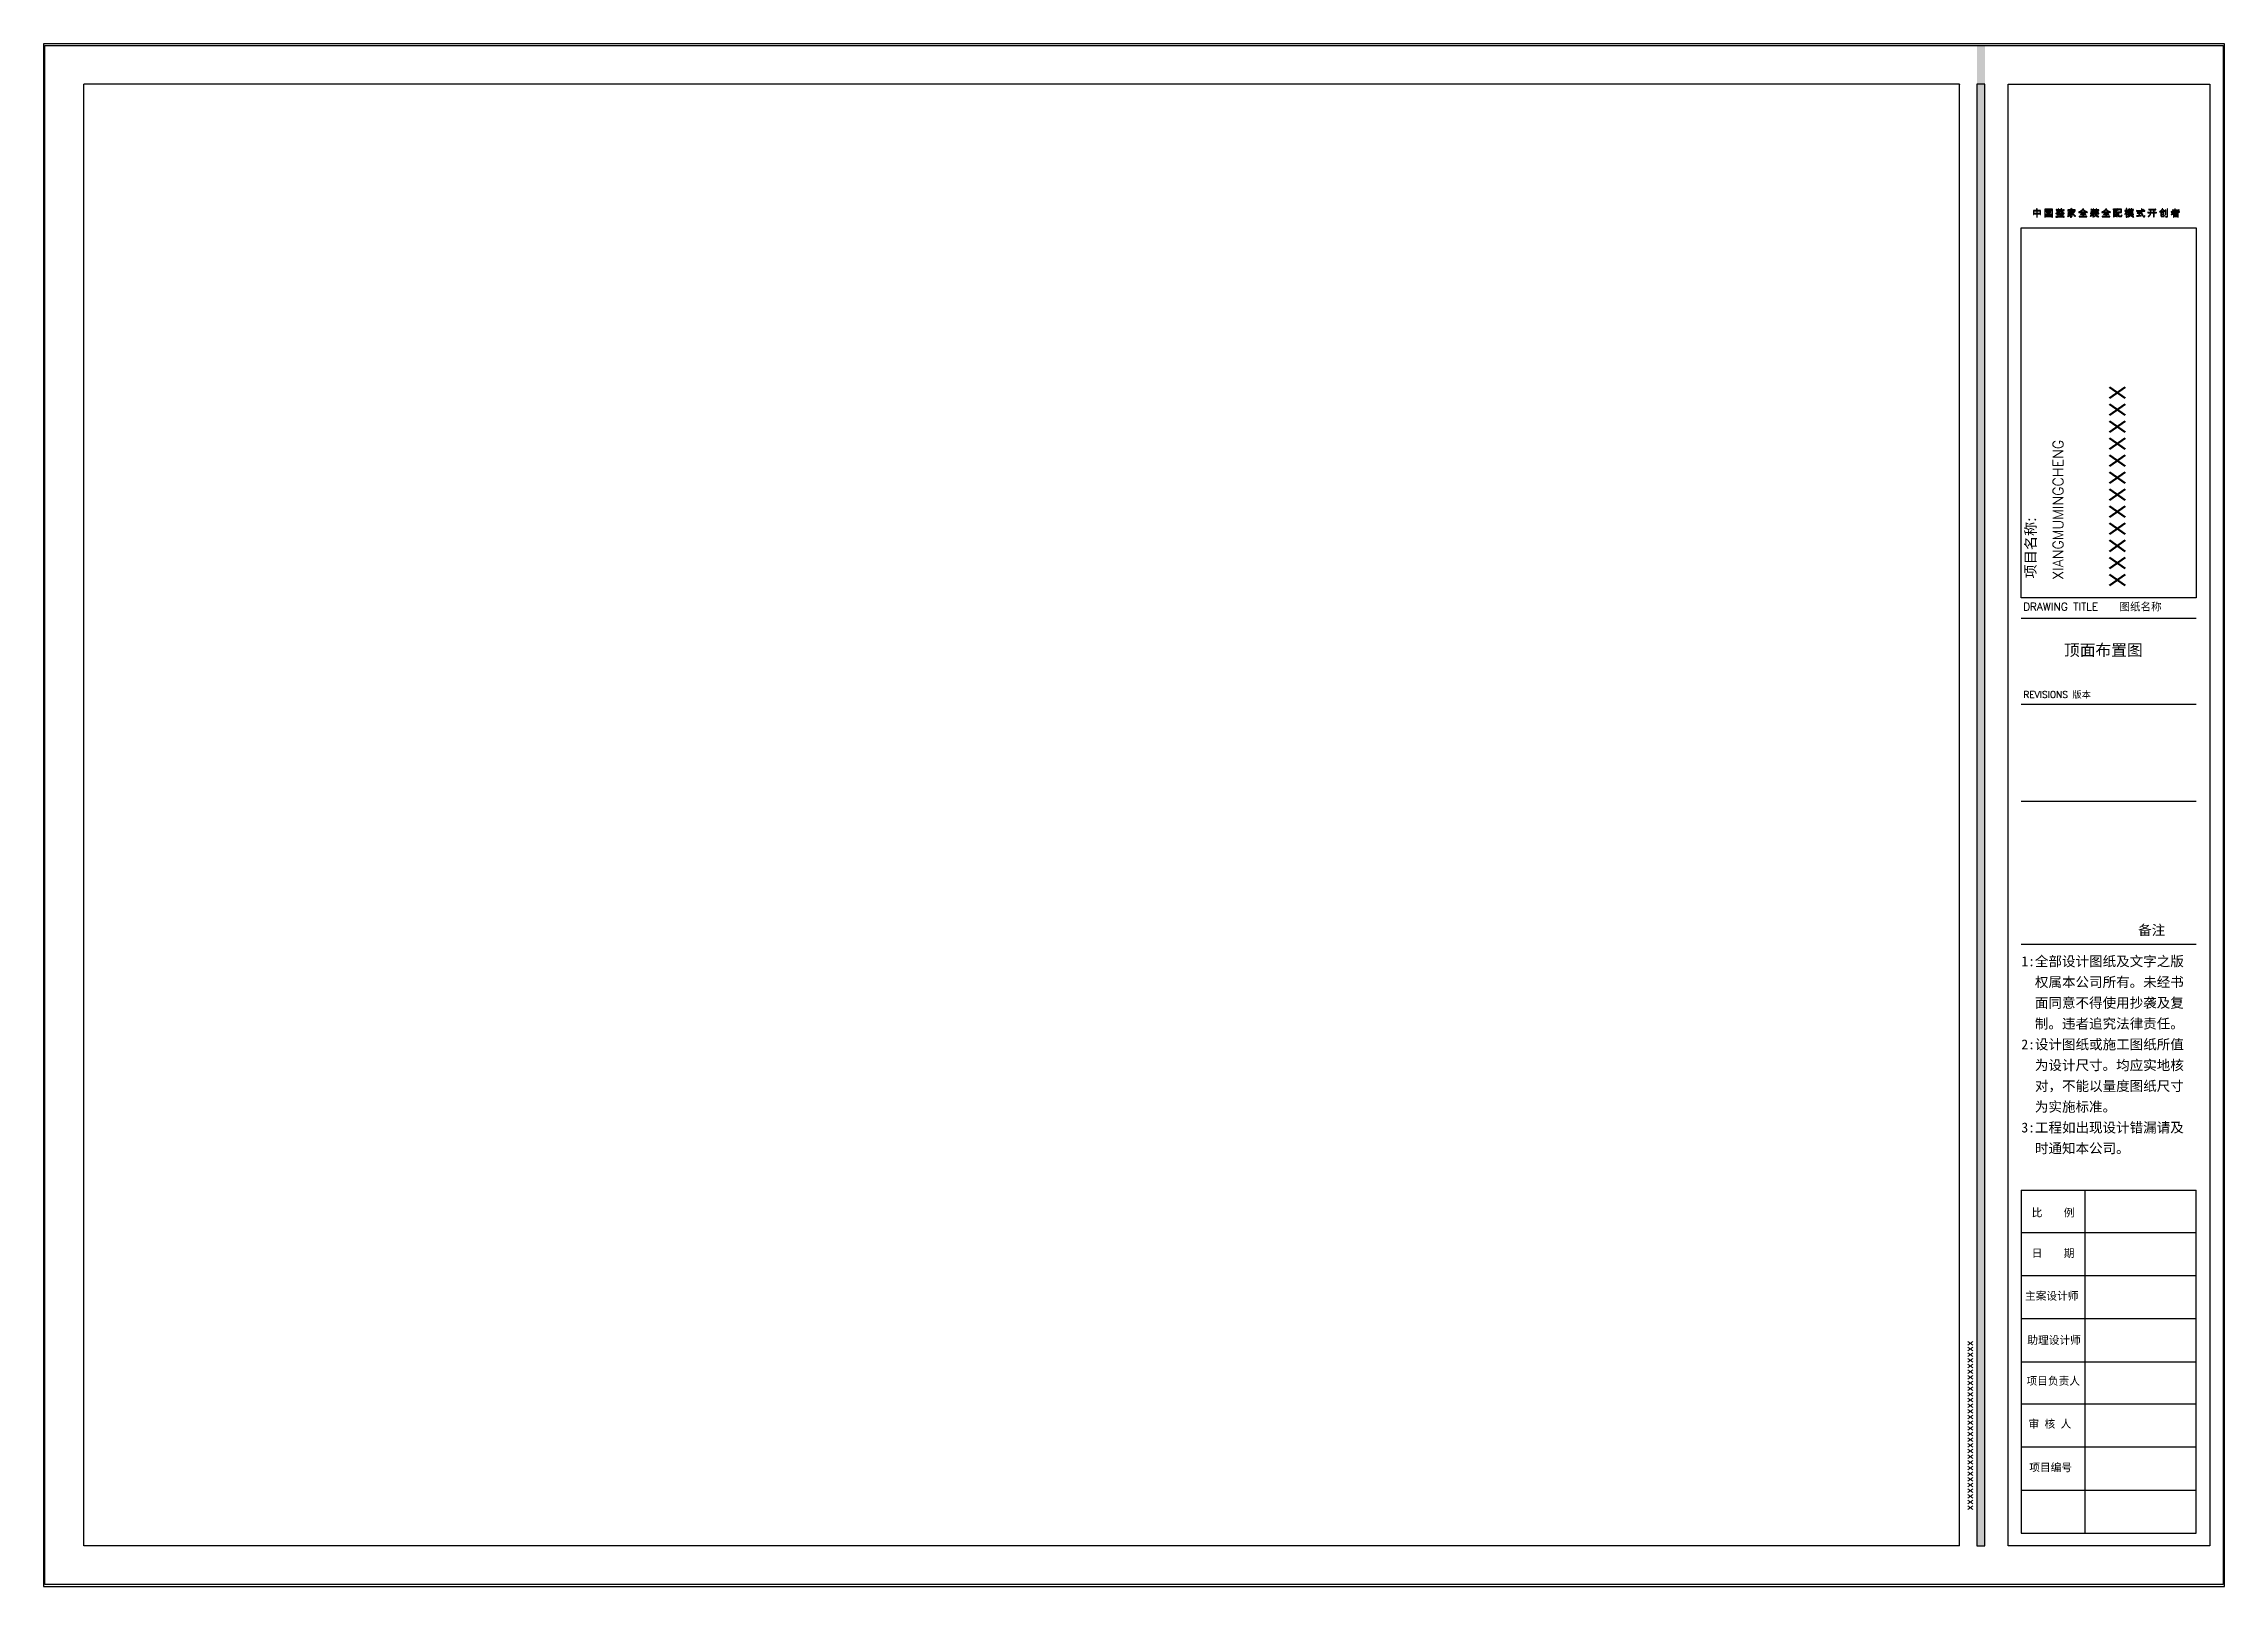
# Model space of a CAD drawing. Extents: x -9450 to 9450, y -6683 to 6682.
import ezdxf
from ezdxf.enums import TextEntityAlignment as Align

# ---------------------------------------------------------------- set-up
doc = ezdxf.new("R2010")
doc.units = 0
doc.header["$MEASUREMENT"] = 0
doc.styles.get("Standard").update_dxf_attribs({"font": 'simplex.shx'})

# ---------------------------------------------------------------- blocks, each defined once
blk = doc.blocks.new('eet')
h = blk.add_hatch(color=256)
h.paths.add_polyline_path([(7828, 5242), (7828, 5244), (7828, 5245), (7828, 5247), (7828, 5248), (7828, 5249), (7828, 5250), (7828, 5251), (7823, 5251), (7823, 5250), (7823, 5248), (7824, 5247), (7824, 5245), (7824, 5243), (7824, 5242), (7824, 5241), (7824, 5240), (7824, 5238), (7799, 5238), (7796, 5238), (7795, 5238), (7795, 5203), (7799, 5203), (7799, 5208), (7824, 5208), (7824, 5178), (7828, 5178), (7828, 5208), (7853, 5208), (7853, 5203), (7857, 5203), (7857, 5238), (7854, 5238), (7853, 5238), (7828, 5238), (7828, 5240)])
h.paths.add_polyline_path([(7824, 5235), (7824, 5211), (7799, 5211), (7799, 5235)], flags=17)
h.paths.add_polyline_path([(7828, 5235), (7853, 5235), (7853, 5211), (7828, 5211)], flags=17)
h.paths.add_polyline_path([(7959, 5248), (7958, 5248), (7955, 5248), (7898, 5248), (7895, 5248), (7894, 5248), (7894, 5179), (7898, 5179), (7898, 5186), (7955, 5186), (7955, 5180), (7959, 5180)])
h.paths.add_polyline_path([(7955, 5245), (7955, 5189), (7898, 5189), (7898, 5245)], flags=17)
h.paths.add_polyline_path([(7917, 5235), (7919, 5235), (7922, 5235), (7925, 5235), (7928, 5235), (7931, 5235), (7934, 5235), (7937, 5236), (7939, 5236), (7942, 5236), (7944, 5236), (7947, 5237), (7947, 5231), (7942, 5232), (7941, 5232), (7939, 5232), (7938, 5232), (7936, 5232), (7934, 5232), (7932, 5232), (7930, 5232), (7928, 5232), (7928, 5221), (7933, 5221), (7935, 5221), (7938, 5221), (7941, 5222), (7944, 5222), (7944, 5217), (7941, 5217), (7940, 5217), (7938, 5218), (7937, 5218), (7936, 5218), (7934, 5218), (7932, 5218), (7930, 5218), (7928, 5218), (7928, 5201), (7934, 5201), (7936, 5201), (7937, 5201), (7939, 5201), (7941, 5201), (7943, 5201), (7945, 5202), (7947, 5202), (7949, 5203), (7949, 5197), (7945, 5197), (7944, 5198), (7942, 5198), (7941, 5198), (7939, 5198), (7938, 5198), (7937, 5198), (7935, 5198), (7934, 5198), (7932, 5198), (7930, 5198), (7928, 5198), (7926, 5198), (7923, 5198), (7921, 5198), (7919, 5198), (7917, 5198), (7915, 5198), (7914, 5198), (7913, 5198), (7911, 5197), (7909, 5197), (7907, 5197), (7905, 5197), (7902, 5197), (7902, 5203), (7906, 5202), (7908, 5201), (7909, 5201), (7911, 5201), (7912, 5201), (7915, 5201), (7917, 5201), (7920, 5201), (7924, 5201), (7924, 5218), (7919, 5218), (7917, 5218), (7914, 5218), (7911, 5217), (7907, 5217), (7907, 5222), (7911, 5222), (7911, 5222), (7912, 5221), (7914, 5221), (7915, 5221), (7917, 5221), (7919, 5221), (7921, 5221), (7924, 5221), (7924, 5232), (7918, 5232), (7917, 5232), (7916, 5232), (7914, 5232), (7913, 5232), (7911, 5232), (7909, 5232), (7906, 5231), (7904, 5231), (7904, 5237), (7908, 5236), (7909, 5236), (7911, 5236), (7912, 5236), (7914, 5235)])
h.paths.add_polyline_path([(7935, 5215), (7943, 5205), (7940, 5203), (7932, 5214)])
h.paths.add_polyline_path([(8029, 5246), (8027, 5245), (8026, 5245), (8024, 5244), (8023, 5244), (8021, 5244), (8020, 5244), (8019, 5244), (8018, 5244), (8013, 5244), (8013, 5245), (8013, 5247), (8013, 5248), (8013, 5249), (8013, 5252), (8009, 5252), (8009, 5251), (8009, 5249), (8009, 5248), (8009, 5247), (8010, 5247), (8010, 5247), (8010, 5246), (8010, 5247), (8010, 5245), (8010, 5245), (8010, 5244), (8007, 5244), (8004, 5244), (8002, 5244), (8000, 5244), (7999, 5244), (7997, 5244), (7996, 5245), (7995, 5245), (7992, 5246), (7992, 5240), (7994, 5240), (7995, 5240), (7997, 5241), (7998, 5241), (7999, 5241), (8001, 5241), (8002, 5241), (8004, 5241), (8010, 5241), (8010, 5237), (8000, 5237), (7998, 5237), (7997, 5237), (7997, 5227), (7997, 5225), (7997, 5224), (8007, 5224), (8006, 5223), (8004, 5221), (8003, 5220), (8001, 5219), (8000, 5218), (7998, 5217), (7997, 5216), (7996, 5215), (7995, 5215), (7994, 5214), (7993, 5214), (7992, 5213), (7991, 5213), (7991, 5213), (7989, 5212), (7991, 5209), (7993, 5210), (7995, 5211), (7996, 5212), (7998, 5213), (7999, 5214), (8000, 5215), (8002, 5216), (8003, 5217), (8005, 5218), (8006, 5219), (8007, 5220), (8008, 5221), (8010, 5223), (8010, 5209), (8013, 5209), (8013, 5220), (8014, 5219), (8015, 5218), (8016, 5218), (8017, 5217), (8018, 5216), (8019, 5215), (8020, 5214), (8021, 5214), (8024, 5212), (8026, 5215), (8025, 5216), (8023, 5217), (8021, 5218), (8020, 5219), (8018, 5220), (8017, 5220), (8016, 5221), (8016, 5221), (8013, 5223), (8013, 5224), (8024, 5224), (8024, 5225), (8026, 5225), (8026, 5230), (8030, 5229), (8032, 5231), (8033, 5233), (8034, 5235), (8034, 5236), (8035, 5238), (8050, 5238), (8050, 5237), (8050, 5236), (8049, 5236), (8049, 5235), (8049, 5234), (8048, 5233), (8048, 5233), (8048, 5233), (8048, 5232), (8047, 5230), (8047, 5229), (8046, 5228), (8046, 5227), (8046, 5227), (8045, 5226), (8045, 5225), (8044, 5224), (8042, 5227), (8040, 5229), (8040, 5229), (8039, 5230), (8039, 5231), (8039, 5231), (8037, 5234), (8035, 5232), (8036, 5230), (8036, 5228), (8037, 5228), (8037, 5227), (8037, 5227), (8038, 5226), (8039, 5225), (8041, 5222), (8041, 5221), (8040, 5220), (8039, 5219), (8038, 5218), (8036, 5217), (8036, 5216), (8034, 5215), (8033, 5215), (8031, 5214), (8030, 5213), (8026, 5211), (8030, 5209), (8031, 5209), (8031, 5210), (8032, 5210), (8033, 5211), (8034, 5211), (8035, 5212), (8036, 5212), (8036, 5213), (8037, 5214), (8038, 5215), (8039, 5215), (8041, 5216), (8041, 5217), (8042, 5218), (8044, 5220), (8045, 5219), (8046, 5218), (8047, 5217), (8048, 5216), (8048, 5216), (8049, 5215), (8049, 5215), (8050, 5215), (8051, 5214), (8052, 5213), (8052, 5213), (8053, 5213), (8053, 5212), (8054, 5212), (8055, 5211), (8056, 5211), (8056, 5211), (8057, 5210), (8060, 5209), (8062, 5212), (8061, 5213), (8059, 5213), (8058, 5214), (8056, 5215), (8056, 5215), (8055, 5215), (8055, 5216), (8053, 5216), (8053, 5217), (8052, 5217), (8051, 5218), (8051, 5218), (8050, 5219), (8049, 5220), (8048, 5220), (8048, 5220), (8047, 5221), (8047, 5221), (8046, 5222), (8046, 5223), (8047, 5224), (8048, 5226), (8049, 5227), (8049, 5228), (8049, 5228), (8050, 5229), (8050, 5230), (8051, 5231), (8051, 5233), (8052, 5233), (8052, 5234), (8053, 5235), (8053, 5236), (8053, 5238), (8054, 5238), (8055, 5238), (8055, 5238), (8056, 5238), (8057, 5237), (8058, 5237), (8062, 5237), (8062, 5242), (8060, 5242), (8058, 5242), (8056, 5242), (8054, 5241), (8052, 5241), (8050, 5241), (8048, 5241), (8046, 5241), (8036, 5241), (8038, 5244), (8038, 5247), (8039, 5248), (8040, 5249), (8041, 5251), (8036, 5252), (8036, 5249), (8035, 5246), (8034, 5244), (8034, 5242), (8033, 5241), (8032, 5240), (8032, 5238), (8031, 5237), (8030, 5236), (8030, 5235), (8029, 5234), (8028, 5233), (8026, 5231), (8026, 5237), (8025, 5237), (8023, 5237), (8013, 5237), (8013, 5241), (8016, 5241), (8019, 5241), (8021, 5241), (8022, 5241), (8023, 5241), (8024, 5241), (8025, 5241), (8025, 5241), (8029, 5240)])
h.paths.add_polyline_path([(8013, 5234), (8023, 5234), (8023, 5227), (8013, 5227)], flags=17)
h.paths.add_polyline_path([(8010, 5234), (8010, 5227), (8000, 5227), (8000, 5234)], flags=17)
h.paths.add_polyline_path([(8057, 5207), (8055, 5207), (8054, 5207), (8052, 5207), (8051, 5207), (8049, 5206), (8048, 5206), (8046, 5206), (8044, 5206), (8043, 5206), (8041, 5206), (8039, 5206), (8037, 5206), (8034, 5206), (8032, 5206), (8029, 5206), (8027, 5206), (8022, 5206), (8018, 5206), (8014, 5206), (8011, 5206), (8008, 5206), (8006, 5206), (8004, 5206), (8002, 5206), (7997, 5207), (7997, 5202), (8000, 5202), (8002, 5202), (8004, 5202), (8006, 5202), (8008, 5202), (8011, 5202), (8013, 5203), (8016, 5203), (8025, 5203), (8025, 5184), (8010, 5184), (8010, 5187), (8010, 5189), (8010, 5191), (8010, 5193), (8010, 5194), (8010, 5196), (8010, 5196), (8010, 5197), (8010, 5198), (8005, 5198), (8005, 5198), (8005, 5197), (8006, 5196), (8006, 5196), (8006, 5195), (8006, 5195), (8006, 5194), (8006, 5193), (8006, 5191), (8006, 5189), (8006, 5184), (8004, 5184), (8001, 5184), (7998, 5184), (7995, 5185), (7990, 5185), (7990, 5180), (7991, 5180), (7993, 5180), (7994, 5180), (7996, 5180), (7998, 5180), (7999, 5180), (8001, 5180), (8003, 5180), (8005, 5181), (8007, 5181), (8009, 5181), (8012, 5181), (8013, 5181), (8014, 5181), (8015, 5181), (8017, 5181), (8019, 5181), (8021, 5181), (8023, 5181), (8025, 5181), (8027, 5181), (8030, 5181), (8031, 5181), (8033, 5181), (8035, 5181), (8036, 5181), (8037, 5181), (8038, 5181), (8041, 5181), (8043, 5181), (8044, 5181), (8046, 5181), (8048, 5181), (8050, 5181), (8052, 5181), (8055, 5180), (8061, 5180), (8061, 5185), (8058, 5185), (8055, 5185), (8052, 5184), (8049, 5184), (8046, 5184), (8044, 5184), (8041, 5184), (8039, 5184), (8029, 5184), (8029, 5192), (8032, 5192), (8035, 5192), (8038, 5192), (8041, 5192), (8043, 5192), (8045, 5192), (8046, 5192), (8047, 5192), (8051, 5191), (8051, 5197), (8049, 5197), (8047, 5196), (8045, 5196), (8043, 5196), (8042, 5196), (8040, 5195), (8038, 5195), (8036, 5195), (8029, 5195), (8029, 5203), (8032, 5203), (8035, 5203), (8037, 5203), (8039, 5203), (8041, 5203), (8043, 5203), (8044, 5203), (8045, 5203), (8047, 5203), (8049, 5202), (8050, 5202), (8051, 5202), (8057, 5202)])
h = blk.add_hatch(color=256)
h.paths.add_polyline_path([(8132, 5245), (8120, 5253), (8119, 5250), (8129, 5242), (8096, 5242), (8094, 5242), (8092, 5242), (8092, 5230), (8096, 5230), (8096, 5239), (8153, 5239), (8153, 5230), (8157, 5230), (8157, 5242), (8155, 5242), (8153, 5242), (8130, 5242)])
h.paths.add_polyline_path([(8146, 5233), (8144, 5232), (8142, 5232), (8139, 5232), (8136, 5232), (8133, 5231), (8130, 5231), (8127, 5231), (8124, 5231), (8120, 5231), (8117, 5231), (8115, 5231), (8112, 5231), (8110, 5232), (8108, 5232), (8107, 5232), (8105, 5232), (8101, 5233), (8101, 5227), (8104, 5227), (8106, 5228), (8108, 5228), (8109, 5228), (8111, 5228), (8112, 5228), (8113, 5228), (8114, 5228), (8118, 5228), (8117, 5227), (8115, 5225), (8114, 5224), (8112, 5224), (8111, 5223), (8110, 5222), (8109, 5222), (8108, 5221), (8107, 5221), (8107, 5220), (8106, 5220), (8105, 5220), (8105, 5219), (8104, 5219), (8103, 5218), (8103, 5218), (8102, 5218), (8101, 5217), (8100, 5217), (8099, 5217), (8099, 5216), (8098, 5216), (8097, 5216), (8097, 5216), (8094, 5215), (8095, 5211), (8097, 5212), (8098, 5212), (8099, 5213), (8101, 5214), (8102, 5214), (8103, 5214), (8103, 5215), (8104, 5215), (8105, 5215), (8106, 5216), (8106, 5216), (8107, 5217), (8108, 5217), (8108, 5217), (8109, 5218), (8111, 5219), (8112, 5219), (8113, 5220), (8116, 5222), (8117, 5221), (8118, 5220), (8118, 5220), (8119, 5219), (8120, 5218), (8117, 5216), (8115, 5214), (8114, 5213), (8112, 5212), (8112, 5211), (8110, 5211), (8110, 5210), (8109, 5210), (8108, 5209), (8108, 5209), (8107, 5208), (8105, 5207), (8104, 5206), (8103, 5206), (8101, 5205), (8100, 5204), (8098, 5203), (8097, 5203), (8093, 5201), (8095, 5198), (8096, 5199), (8097, 5200), (8098, 5200), (8100, 5201), (8101, 5201), (8102, 5202), (8103, 5202), (8103, 5203), (8104, 5204), (8105, 5204), (8107, 5205), (8108, 5206), (8110, 5206), (8111, 5207), (8112, 5208), (8114, 5209), (8115, 5210), (8115, 5211), (8116, 5211), (8117, 5212), (8122, 5215), (8122, 5215), (8123, 5215), (8123, 5214), (8123, 5213), (8124, 5213), (8124, 5213), (8124, 5212), (8124, 5211), (8125, 5211), (8125, 5211), (8125, 5211), (8125, 5210), (8125, 5210), (8125, 5208), (8123, 5206), (8121, 5205), (8119, 5204), (8118, 5203), (8117, 5202), (8117, 5202), (8116, 5201), (8115, 5201), (8115, 5200), (8114, 5200), (8113, 5199), (8113, 5199), (8112, 5198), (8111, 5197), (8110, 5197), (8109, 5196), (8108, 5196), (8108, 5196), (8107, 5195), (8106, 5194), (8105, 5194), (8104, 5194), (8104, 5194), (8103, 5193), (8102, 5193), (8101, 5192), (8100, 5192), (8099, 5191), (8098, 5191), (8097, 5191), (8097, 5191), (8096, 5191), (8095, 5190), (8095, 5190), (8094, 5190), (8094, 5189), (8091, 5188), (8094, 5186), (8095, 5186), (8095, 5187), (8096, 5187), (8097, 5188), (8099, 5188), (8100, 5188), (8101, 5189), (8102, 5189), (8103, 5189), (8103, 5190), (8104, 5190), (8105, 5191), (8106, 5191), (8107, 5192), (8108, 5192), (8109, 5192), (8110, 5194), (8112, 5195), (8114, 5196), (8115, 5197), (8117, 5198), (8119, 5199), (8120, 5200), (8122, 5201), (8123, 5202), (8124, 5203), (8125, 5204), (8125, 5204), (8126, 5205), (8126, 5204), (8127, 5204), (8127, 5204), (8127, 5204), (8127, 5202), (8127, 5200), (8127, 5199), (8127, 5198), (8127, 5197), (8127, 5195), (8127, 5194), (8127, 5193), (8127, 5194), (8127, 5194), (8127, 5193), (8127, 5192), (8126, 5190), (8126, 5189), (8126, 5188), (8126, 5187), (8125, 5186), (8124, 5185), (8123, 5185), (8121, 5185), (8120, 5184), (8119, 5184), (8117, 5184), (8116, 5184), (8115, 5184), (8113, 5184), (8115, 5180), (8115, 5180), (8116, 5180), (8117, 5180), (8118, 5180), (8119, 5180), (8121, 5180), (8122, 5181), (8123, 5181), (8123, 5181), (8123, 5181), (8125, 5182), (8125, 5182), (8126, 5183), (8127, 5183), (8128, 5183), (8128, 5184), (8128, 5184), (8129, 5185), (8129, 5185), (8129, 5186), (8129, 5187), (8130, 5188), (8130, 5189), (8130, 5191), (8130, 5193), (8130, 5194), (8130, 5195), (8130, 5196), (8130, 5196), (8130, 5198), (8130, 5199), (8130, 5201), (8130, 5201), (8130, 5202), (8130, 5203), (8130, 5203), (8130, 5204), (8130, 5205), (8130, 5206), (8129, 5206), (8129, 5208), (8135, 5212), (8136, 5210), (8136, 5209), (8137, 5207), (8138, 5206), (8138, 5205), (8139, 5204), (8139, 5203), (8140, 5202), (8141, 5201), (8142, 5200), (8143, 5198), (8145, 5197), (8146, 5195), (8148, 5193), (8149, 5192), (8150, 5191), (8152, 5190), (8153, 5189), (8154, 5188), (8155, 5187), (8157, 5186), (8161, 5188), (8159, 5190), (8156, 5191), (8154, 5192), (8153, 5193), (8152, 5194), (8152, 5194), (8151, 5195), (8150, 5196), (8150, 5196), (8149, 5197), (8149, 5197), (8148, 5198), (8147, 5199), (8146, 5200), (8145, 5201), (8144, 5203), (8143, 5204), (8142, 5205), (8142, 5206), (8141, 5207), (8141, 5207), (8140, 5208), (8140, 5209), (8139, 5211), (8139, 5211), (8139, 5212), (8139, 5212), (8139, 5213), (8138, 5214), (8142, 5217), (8145, 5219), (8146, 5220), (8147, 5221), (8148, 5221), (8148, 5221), (8150, 5222), (8146, 5225), (8144, 5223), (8141, 5221), (8139, 5219), (8137, 5217), (8135, 5216), (8134, 5215), (8132, 5214), (8131, 5213), (8128, 5211), (8128, 5212), (8128, 5212), (8127, 5213), (8127, 5214), (8126, 5215), (8126, 5216), (8126, 5216), (8125, 5217), (8124, 5218), (8124, 5219), (8123, 5219), (8123, 5220), (8122, 5221), (8121, 5221), (8120, 5222), (8119, 5223), (8118, 5224), (8119, 5224), (8120, 5225), (8120, 5226), (8121, 5226), (8123, 5228), (8126, 5228), (8129, 5228), (8132, 5228), (8135, 5228), (8137, 5228), (8139, 5228), (8141, 5228), (8142, 5228), (8146, 5227)])
h.paths.add_polyline_path([(8217, 5237), (8218, 5238), (8220, 5241), (8225, 5246), (8226, 5244), (8228, 5242), (8229, 5240), (8230, 5239), (8231, 5238), (8232, 5237), (8233, 5236), (8235, 5235), (8236, 5234), (8237, 5233), (8238, 5232), (8238, 5232), (8239, 5232), (8240, 5231), (8241, 5230), (8242, 5229), (8244, 5228), (8245, 5227), (8246, 5227), (8247, 5226), (8248, 5226), (8249, 5225), (8250, 5224), (8251, 5224), (8253, 5223), (8254, 5223), (8255, 5222), (8256, 5222), (8257, 5221), (8258, 5221), (8260, 5220), (8263, 5222), (8259, 5224), (8256, 5225), (8255, 5225), (8254, 5226), (8254, 5226), (8253, 5226), (8251, 5227), (8250, 5228), (8249, 5228), (8248, 5229), (8247, 5229), (8247, 5230), (8246, 5230), (8245, 5230), (8245, 5231), (8244, 5231), (8243, 5232), (8242, 5232), (8241, 5233), (8241, 5233), (8239, 5234), (8237, 5236), (8235, 5238), (8233, 5240), (8231, 5242), (8229, 5243), (8228, 5245), (8227, 5246), (8226, 5247), (8228, 5250), (8224, 5251), (8222, 5248), (8220, 5246), (8220, 5245), (8219, 5244), (8219, 5244), (8218, 5243), (8217, 5242), (8216, 5241), (8215, 5240), (8214, 5239), (8213, 5238), (8212, 5237), (8211, 5236), (8210, 5235), (8209, 5234), (8207, 5233), (8206, 5232), (8205, 5231), (8203, 5230), (8202, 5229), (8200, 5228), (8199, 5227), (8197, 5226), (8196, 5226), (8194, 5225), (8191, 5224), (8187, 5222), (8190, 5218), (8191, 5219), (8192, 5219), (8193, 5220), (8194, 5220), (8195, 5221), (8196, 5221), (8197, 5222), (8198, 5222), (8199, 5223), (8200, 5224), (8201, 5225), (8203, 5226), (8203, 5226), (8204, 5227), (8206, 5228), (8208, 5229), (8209, 5231), (8211, 5232), (8213, 5234), (8215, 5236)])
h.paths.add_polyline_path([(8228, 5219), (8230, 5219), (8233, 5219), (8235, 5219), (8236, 5219), (8238, 5219), (8239, 5219), (8240, 5219), (8241, 5219), (8243, 5219), (8244, 5219), (8245, 5219), (8246, 5219), (8250, 5218), (8250, 5224), (8248, 5224), (8246, 5223), (8243, 5223), (8240, 5223), (8239, 5223), (8238, 5223), (8236, 5222), (8234, 5222), (8232, 5222), (8230, 5222), (8228, 5222), (8226, 5222), (8222, 5222), (8219, 5222), (8216, 5222), (8213, 5223), (8211, 5223), (8209, 5223), (8207, 5223), (8206, 5223), (8202, 5224), (8202, 5218), (8204, 5219), (8206, 5219), (8208, 5219), (8210, 5219), (8211, 5219), (8213, 5219), (8215, 5219), (8217, 5219), (8224, 5219), (8224, 5205), (8220, 5205), (8217, 5205), (8215, 5205), (8212, 5205), (8210, 5205), (8209, 5205), (8207, 5205), (8206, 5206), (8203, 5206), (8203, 5201), (8205, 5201), (8206, 5201), (8208, 5202), (8210, 5202), (8212, 5202), (8213, 5202), (8215, 5202), (8216, 5202), (8224, 5202), (8224, 5185), (8218, 5185), (8213, 5185), (8209, 5185), (8205, 5185), (8202, 5186), (8200, 5186), (8198, 5186), (8197, 5186), (8192, 5187), (8192, 5181), (8193, 5181), (8195, 5182), (8196, 5182), (8197, 5182), (8199, 5182), (8201, 5182), (8202, 5182), (8204, 5182), (8206, 5182), (8208, 5182), (8210, 5182), (8212, 5182), (8213, 5182), (8214, 5182), (8216, 5182), (8217, 5182), (8219, 5182), (8221, 5182), (8223, 5182), (8225, 5182), (8227, 5182), (8229, 5182), (8231, 5182), (8232, 5182), (8234, 5182), (8235, 5182), (8236, 5182), (8237, 5182), (8239, 5182), (8241, 5182), (8243, 5182), (8244, 5182), (8246, 5182), (8248, 5182), (8250, 5182), (8252, 5182), (8257, 5181), (8257, 5187), (8255, 5187), (8252, 5186), (8250, 5186), (8247, 5186), (8245, 5185), (8242, 5185), (8240, 5185), (8237, 5185), (8228, 5185), (8228, 5202), (8231, 5202), (8234, 5202), (8237, 5202), (8239, 5202), (8241, 5202), (8243, 5202), (8244, 5202), (8245, 5201), (8249, 5201), (8249, 5206), (8247, 5206), (8245, 5206), (8243, 5205), (8242, 5205), (8240, 5205), (8238, 5205), (8237, 5205), (8235, 5205), (8228, 5205)])
h.paths.add_polyline_path([(8317, 5238), (8317, 5242), (8317, 5246), (8317, 5248), (8317, 5249), (8317, 5250), (8317, 5252), (8313, 5252), (8313, 5251), (8313, 5250), (8313, 5249), (8313, 5248), (8313, 5248), (8313, 5247), (8313, 5247), (8313, 5246), (8314, 5243), (8314, 5240), (8314, 5234), (8313, 5233), (8312, 5233), (8310, 5232), (8309, 5232), (8307, 5231), (8306, 5230), (8304, 5230), (8303, 5229), (8301, 5228), (8299, 5227), (8297, 5226), (8295, 5226), (8292, 5224), (8294, 5221), (8297, 5223), (8299, 5224), (8302, 5225), (8304, 5226), (8305, 5227), (8306, 5227), (8305, 5227), (8307, 5228), (8308, 5229), (8310, 5229), (8310, 5230), (8314, 5231), (8314, 5218), (8317, 5218), (8317, 5226), (8317, 5233)])
h.paths.add_polyline_path([(8361, 5243), (8360, 5243), (8358, 5242), (8356, 5242), (8355, 5242), (8353, 5242), (8351, 5242), (8350, 5242), (8348, 5242), (8342, 5242), (8342, 5244), (8342, 5247), (8342, 5248), (8342, 5249), (8342, 5251), (8338, 5251), (8338, 5250), (8338, 5250), (8338, 5249), (8338, 5248), (8338, 5248), (8339, 5247), (8339, 5246), (8339, 5244), (8339, 5242), (8336, 5242), (8333, 5242), (8331, 5242), (8329, 5242), (8328, 5242), (8326, 5242), (8325, 5242), (8324, 5242), (8321, 5243), (8321, 5238), (8323, 5238), (8324, 5238), (8326, 5238), (8327, 5238), (8328, 5238), (8330, 5238), (8331, 5238), (8333, 5238), (8339, 5238), (8339, 5226), (8337, 5227), (8335, 5227), (8333, 5227), (8332, 5227), (8330, 5227), (8329, 5227), (8328, 5227), (8327, 5227), (8324, 5228), (8324, 5222), (8325, 5223), (8327, 5223), (8329, 5223), (8331, 5223), (8333, 5223), (8336, 5223), (8338, 5223), (8340, 5224), (8343, 5224), (8345, 5223), (8347, 5223), (8349, 5223), (8350, 5223), (8352, 5223), (8353, 5223), (8354, 5223), (8357, 5222), (8357, 5228), (8354, 5227), (8351, 5227), (8348, 5227), (8346, 5226), (8342, 5226), (8342, 5238), (8346, 5238), (8349, 5238), (8352, 5238), (8353, 5238), (8355, 5238), (8356, 5238), (8357, 5238), (8358, 5238), (8361, 5238)])
h.paths.add_polyline_path([(8296, 5248), (8294, 5245), (8305, 5238), (8308, 5240)], flags=17)
h.paths.add_polyline_path([(8333, 5215), (8323, 5221), (8321, 5218), (8330, 5213), (8326, 5213), (8322, 5213), (8319, 5213), (8315, 5213), (8312, 5213), (8310, 5213), (8307, 5213), (8305, 5213), (8302, 5213), (8299, 5213), (8297, 5213), (8295, 5214), (8290, 5215), (8290, 5209), (8293, 5209), (8295, 5209), (8297, 5209), (8299, 5209), (8302, 5210), (8304, 5210), (8307, 5210), (8310, 5210), (8321, 5210), (8320, 5209), (8319, 5208), (8319, 5207), (8318, 5207), (8317, 5206), (8316, 5206), (8316, 5205), (8315, 5205), (8316, 5205), (8315, 5205), (8315, 5205), (8315, 5204), (8314, 5203), (8313, 5203), (8312, 5203), (8311, 5202), (8310, 5201), (8309, 5200), (8308, 5200), (8307, 5199), (8305, 5198), (8304, 5198), (8304, 5197), (8302, 5197), (8301, 5196), (8299, 5195), (8298, 5195), (8297, 5195), (8296, 5194), (8295, 5194), (8294, 5193), (8293, 5193), (8293, 5193), (8292, 5193), (8291, 5192), (8288, 5191), (8290, 5189), (8291, 5189), (8291, 5189), (8292, 5189), (8293, 5190), (8295, 5190), (8296, 5191), (8297, 5191), (8298, 5192), (8299, 5192), (8301, 5193), (8302, 5194), (8304, 5194), (8306, 5195), (8307, 5196), (8309, 5197), (8310, 5197), (8312, 5198), (8312, 5185), (8310, 5182), (8312, 5179), (8314, 5180), (8316, 5181), (8317, 5182), (8319, 5183), (8320, 5184), (8321, 5184), (8323, 5185), (8324, 5186), (8326, 5187), (8328, 5188), (8331, 5189), (8330, 5193), (8326, 5191), (8323, 5189), (8321, 5188), (8319, 5187), (8315, 5185), (8315, 5201), (8316, 5202), (8317, 5203), (8319, 5203), (8320, 5204), (8321, 5205), (8321, 5205), (8321, 5205), (8322, 5206), (8323, 5207), (8324, 5208), (8324, 5208), (8326, 5210), (8329, 5210), (8331, 5210), (8333, 5210), (8336, 5210), (8337, 5210), (8339, 5210), (8340, 5210), (8342, 5210), (8344, 5210), (8346, 5210), (8348, 5210), (8349, 5210), (8352, 5210), (8354, 5210), (8356, 5210), (8357, 5209), (8362, 5209), (8362, 5215), (8360, 5214), (8357, 5214), (8354, 5213), (8352, 5213), (8349, 5213), (8347, 5213), (8344, 5213), (8342, 5213), (8331, 5213)])
h.paths.add_polyline_path([(8343, 5198), (8346, 5200), (8347, 5201), (8348, 5202), (8349, 5202), (8349, 5202), (8351, 5203), (8348, 5206), (8345, 5203), (8343, 5201), (8341, 5200), (8340, 5198), (8337, 5196), (8337, 5197), (8336, 5198), (8335, 5199), (8334, 5200), (8334, 5201), (8333, 5202), (8332, 5203), (8331, 5204), (8330, 5206), (8328, 5205), (8328, 5204), (8329, 5203), (8330, 5202), (8330, 5201), (8331, 5200), (8331, 5199), (8332, 5198), (8333, 5197), (8334, 5196), (8335, 5195), (8336, 5194), (8337, 5193), (8339, 5192), (8340, 5191), (8340, 5190), (8341, 5190), (8342, 5189), (8343, 5188), (8344, 5188), (8345, 5187), (8346, 5186), (8347, 5186), (8348, 5185), (8349, 5185), (8350, 5184), (8351, 5184), (8353, 5183), (8354, 5182), (8355, 5182), (8357, 5181), (8359, 5180), (8362, 5184), (8361, 5184), (8360, 5184), (8358, 5185), (8357, 5185), (8356, 5186), (8355, 5186), (8354, 5186), (8353, 5186), (8352, 5187), (8351, 5187), (8350, 5188), (8349, 5188), (8349, 5188), (8348, 5188), (8348, 5189), (8347, 5189), (8347, 5189), (8346, 5190), (8346, 5190), (8345, 5190), (8345, 5191), (8344, 5191), (8344, 5191), (8343, 5192), (8342, 5193), (8341, 5193), (8340, 5194)], flags=17)
h.paths.add_polyline_path([(8424, 5246), (8426, 5244), (8427, 5242), (8429, 5240), (8430, 5239), (8431, 5238), (8432, 5237), (8433, 5236), (8435, 5235), (8436, 5234), (8437, 5233), (8438, 5232), (8438, 5232), (8438, 5232), (8440, 5231), (8441, 5230), (8442, 5229), (8443, 5228), (8445, 5227), (8446, 5227), (8447, 5226), (8448, 5226), (8449, 5225), (8450, 5224), (8451, 5224), (8453, 5223), (8454, 5223), (8455, 5222), (8456, 5222), (8457, 5221), (8457, 5221), (8460, 5220), (8463, 5222), (8459, 5224), (8456, 5225), (8455, 5225), (8454, 5226), (8453, 5226), (8453, 5226), (8451, 5227), (8450, 5228), (8449, 5228), (8448, 5229), (8447, 5229), (8446, 5230), (8446, 5230), (8445, 5230), (8444, 5231), (8444, 5231), (8443, 5232), (8442, 5232), (8441, 5233), (8440, 5233), (8439, 5234), (8437, 5236), (8435, 5238), (8433, 5240), (8431, 5242), (8429, 5243), (8428, 5245), (8427, 5246), (8426, 5247), (8428, 5250), (8424, 5251), (8422, 5248), (8420, 5246), (8420, 5245), (8419, 5244), (8418, 5244), (8418, 5243), (8417, 5242), (8416, 5241), (8415, 5240), (8414, 5239), (8413, 5238), (8412, 5237), (8411, 5236), (8410, 5235), (8408, 5234), (8407, 5233), (8406, 5232), (8404, 5231), (8403, 5230), (8402, 5229), (8400, 5228), (8399, 5227), (8397, 5226), (8395, 5226), (8393, 5225), (8391, 5224), (8387, 5222), (8390, 5218), (8391, 5219), (8392, 5219), (8392, 5220), (8393, 5220), (8395, 5221), (8396, 5221), (8397, 5222), (8397, 5222), (8399, 5223), (8400, 5224), (8401, 5225), (8402, 5226), (8403, 5226), (8404, 5227), (8406, 5228), (8408, 5229), (8409, 5231), (8410, 5232), (8413, 5234), (8415, 5236), (8417, 5237), (8418, 5238), (8420, 5241)])
h.paths.add_polyline_path([(8428, 5219), (8430, 5219), (8432, 5219), (8434, 5219), (8436, 5219), (8438, 5219), (8439, 5219), (8440, 5219), (8441, 5219), (8442, 5219), (8444, 5219), (8445, 5219), (8446, 5219), (8450, 5218), (8450, 5224), (8448, 5224), (8445, 5223), (8443, 5223), (8440, 5223), (8439, 5223), (8437, 5223), (8436, 5222), (8434, 5222), (8432, 5222), (8430, 5222), (8428, 5222), (8426, 5222), (8422, 5222), (8419, 5222), (8416, 5222), (8413, 5223), (8411, 5223), (8409, 5223), (8407, 5223), (8406, 5223), (8402, 5224), (8402, 5218), (8404, 5219), (8406, 5219), (8408, 5219), (8409, 5219), (8411, 5219), (8412, 5219), (8414, 5219), (8417, 5219), (8424, 5219), (8424, 5205), (8420, 5205), (8417, 5205), (8415, 5205), (8412, 5205), (8410, 5205), (8408, 5205), (8407, 5205), (8406, 5206), (8402, 5206), (8402, 5201), (8404, 5201), (8406, 5201), (8408, 5202), (8410, 5202), (8411, 5202), (8413, 5202), (8415, 5202), (8416, 5202), (8424, 5202), (8424, 5185), (8418, 5185), (8413, 5185), (8409, 5185), (8405, 5185), (8402, 5186), (8400, 5186), (8398, 5186), (8397, 5186), (8392, 5187), (8392, 5181), (8393, 5181), (8394, 5182), (8396, 5182), (8397, 5182), (8399, 5182), (8400, 5182), (8402, 5182), (8404, 5182), (8406, 5182), (8407, 5182), (8409, 5182), (8412, 5182), (8413, 5182), (8414, 5182), (8415, 5182), (8417, 5182), (8419, 5182), (8420, 5182), (8422, 5182), (8424, 5182), (8427, 5182), (8429, 5182), (8430, 5182), (8432, 5182), (8434, 5182), (8435, 5182), (8436, 5182), (8437, 5182), (8439, 5182), (8441, 5182), (8443, 5182), (8444, 5182), (8446, 5182), (8448, 5182), (8450, 5182), (8452, 5182), (8457, 5181), (8457, 5187), (8454, 5187), (8452, 5186), (8449, 5186), (8447, 5186), (8445, 5185), (8442, 5185), (8440, 5185), (8437, 5185), (8428, 5185), (8428, 5202), (8431, 5202), (8434, 5202), (8437, 5202), (8439, 5202), (8441, 5202), (8443, 5202), (8444, 5202), (8445, 5201), (8449, 5201), (8449, 5206), (8447, 5206), (8445, 5206), (8443, 5205), (8442, 5205), (8440, 5205), (8438, 5205), (8436, 5205), (8435, 5205), (8428, 5205)])
h.paths.add_polyline_path([(8524, 5250), (8523, 5249), (8521, 5249), (8518, 5249), (8516, 5248), (8514, 5248), (8511, 5248), (8508, 5248), (8505, 5248), (8502, 5248), (8500, 5248), (8497, 5248), (8495, 5248), (8493, 5248), (8492, 5248), (8491, 5249), (8490, 5249), (8487, 5250), (8487, 5244), (8490, 5244), (8493, 5245), (8495, 5245), (8497, 5245), (8501, 5245), (8501, 5234), (8494, 5234), (8492, 5234), (8490, 5234), (8490, 5182), (8494, 5182), (8494, 5188), (8518, 5188), (8518, 5182), (8522, 5182), (8522, 5234), (8521, 5234), (8518, 5234), (8512, 5234), (8512, 5245), (8515, 5245), (8517, 5245), (8519, 5245), (8521, 5244), (8524, 5244)])
h.paths.add_polyline_path([(8509, 5245), (8509, 5234), (8504, 5234), (8504, 5245)], flags=17)
h.paths.add_polyline_path([(8518, 5231), (8518, 5215), (8518, 5215), (8517, 5215), (8516, 5216), (8515, 5216), (8515, 5216), (8515, 5216), (8515, 5216), (8515, 5216), (8512, 5216), (8512, 5217), (8512, 5219), (8512, 5222), (8512, 5224), (8512, 5231)], flags=17)
h.paths.add_polyline_path([(8509, 5231), (8509, 5229), (8509, 5226), (8509, 5224), (8509, 5222), (8509, 5221), (8509, 5219), (8509, 5218), (8509, 5218), (8509, 5216), (8509, 5216), (8510, 5215), (8510, 5215), (8510, 5214), (8511, 5214), (8511, 5213), (8512, 5213), (8513, 5213), (8514, 5213), (8515, 5213), (8516, 5213), (8517, 5213), (8518, 5213), (8518, 5203), (8494, 5203), (8494, 5212), (8494, 5231), (8501, 5231), (8501, 5230), (8501, 5228), (8500, 5227), (8500, 5226), (8500, 5226), (8500, 5225), (8500, 5225), (8500, 5224), (8500, 5224), (8500, 5223), (8499, 5222), (8499, 5221), (8498, 5220), (8498, 5218), (8497, 5217), (8497, 5216), (8496, 5215), (8495, 5214), (8494, 5212), (8497, 5210), (8499, 5212), (8500, 5214), (8500, 5215), (8501, 5216), (8501, 5217), (8502, 5218), (8502, 5220), (8503, 5221), (8503, 5221), (8503, 5222), (8503, 5222), (8504, 5223), (8504, 5224), (8504, 5225), (8504, 5226), (8504, 5227), (8504, 5231)], flags=17)
h.paths.add_polyline_path([(8518, 5200), (8518, 5191), (8494, 5191), (8494, 5200)], flags=17)
h.paths.add_polyline_path([(8557, 5248), (8555, 5248), (8553, 5248), (8548, 5248), (8545, 5248), (8541, 5248), (8538, 5248), (8536, 5248), (8534, 5248), (8532, 5249), (8531, 5249), (8527, 5250), (8527, 5244), (8529, 5244), (8531, 5244), (8533, 5245), (8535, 5245), (8537, 5245), (8539, 5245), (8541, 5245), (8543, 5245), (8553, 5245), (8553, 5222), (8534, 5222), (8532, 5222), (8530, 5222), (8530, 5219), (8530, 5216), (8530, 5213), (8530, 5211), (8530, 5209), (8530, 5207), (8530, 5205), (8530, 5204), (8530, 5202), (8530, 5199), (8530, 5197), (8530, 5196), (8530, 5193), (8530, 5191), (8530, 5190), (8530, 5189), (8531, 5189), (8531, 5188), (8532, 5187), (8533, 5187), (8534, 5186), (8534, 5186), (8535, 5186), (8536, 5185), (8537, 5185), (8538, 5185), (8540, 5185), (8543, 5185), (8545, 5185), (8547, 5185), (8549, 5185), (8550, 5185), (8552, 5185), (8553, 5185), (8554, 5185), (8556, 5185), (8557, 5185), (8558, 5186), (8558, 5186), (8559, 5187), (8560, 5188), (8561, 5189), (8561, 5189), (8561, 5189), (8561, 5189), (8561, 5189), (8561, 5190), (8562, 5191), (8562, 5191), (8562, 5191), (8562, 5191), (8562, 5192), (8562, 5193), (8563, 5193), (8564, 5195), (8560, 5197), (8559, 5196), (8559, 5196), (8559, 5194), (8558, 5192), (8558, 5191), (8558, 5191), (8557, 5189), (8556, 5189), (8555, 5188), (8554, 5188), (8554, 5188), (8552, 5188), (8551, 5188), (8549, 5188), (8546, 5188), (8543, 5188), (8541, 5188), (8540, 5188), (8540, 5188), (8539, 5188), (8538, 5188), (8538, 5188), (8537, 5188), (8536, 5188), (8536, 5188), (8535, 5189), (8535, 5190), (8535, 5191), (8534, 5192), (8534, 5194), (8534, 5197), (8534, 5199), (8534, 5202), (8534, 5205), (8534, 5219), (8554, 5219), (8554, 5220), (8557, 5220)])
h.paths.add_polyline_path([(8615, 5237), (8611, 5236), (8609, 5236), (8607, 5235), (8606, 5235), (8604, 5235), (8604, 5240), (8604, 5243), (8604, 5246), (8604, 5247), (8604, 5247), (8604, 5248), (8604, 5249), (8604, 5250), (8604, 5251), (8604, 5251), (8604, 5253), (8599, 5253), (8599, 5251), (8599, 5249), (8600, 5247), (8600, 5245), (8600, 5244), (8600, 5243), (8600, 5241), (8600, 5240), (8600, 5235), (8597, 5235), (8595, 5235), (8594, 5236), (8593, 5236), (8592, 5236), (8591, 5236), (8588, 5237), (8588, 5231), (8589, 5231), (8590, 5231), (8590, 5231), (8591, 5232), (8593, 5232), (8595, 5232), (8596, 5232), (8597, 5232), (8600, 5232), (8600, 5231), (8600, 5230), (8599, 5229), (8599, 5228), (8598, 5227), (8598, 5226), (8597, 5225), (8597, 5224), (8596, 5222), (8596, 5221), (8595, 5219), (8594, 5218), (8594, 5217), (8593, 5215), (8592, 5214), (8591, 5213), (8591, 5212), (8590, 5211), (8589, 5209), (8588, 5208), (8586, 5206), (8589, 5203), (8591, 5206), (8592, 5209), (8594, 5211), (8595, 5213), (8595, 5213), (8596, 5214), (8596, 5215), (8597, 5216), (8597, 5217), (8598, 5218), (8598, 5219), (8598, 5219), (8600, 5223), (8600, 5179), (8604, 5179), (8604, 5222), (8613, 5214), (8615, 5217), (8604, 5226), (8604, 5232), (8606, 5232), (8607, 5232), (8609, 5232), (8611, 5232), (8611, 5232), (8611, 5232), (8615, 5231)])
h.paths.add_polyline_path([(8663, 5246), (8658, 5246), (8655, 5245), (8653, 5245), (8651, 5245), (8647, 5245), (8647, 5247), (8647, 5248), (8647, 5249), (8647, 5250), (8647, 5251), (8647, 5252), (8647, 5252), (8642, 5252), (8643, 5251), (8643, 5250), (8643, 5249), (8643, 5248), (8643, 5247), (8643, 5246), (8643, 5245), (8632, 5245), (8632, 5246), (8632, 5248), (8632, 5249), (8632, 5250), (8632, 5252), (8627, 5252), (8627, 5251), (8628, 5250), (8628, 5250), (8628, 5249), (8628, 5249), (8628, 5248), (8628, 5247), (8628, 5246), (8628, 5245), (8627, 5245), (8625, 5245), (8623, 5245), (8621, 5246), (8617, 5246), (8617, 5241), (8618, 5241), (8620, 5241), (8622, 5241), (8624, 5242), (8625, 5242), (8626, 5242), (8626, 5242), (8626, 5242), (8628, 5242), (8628, 5234), (8624, 5234), (8622, 5234), (8620, 5234), (8620, 5211), (8622, 5211), (8622, 5211), (8636, 5211), (8635, 5203), (8633, 5203), (8631, 5203), (8629, 5203), (8628, 5203), (8626, 5203), (8625, 5203), (8623, 5203), (8622, 5203), (8620, 5204), (8618, 5204), (8617, 5204), (8616, 5204), (8612, 5205), (8612, 5199), (8614, 5200), (8616, 5200), (8618, 5200), (8619, 5200), (8621, 5200), (8623, 5200), (8625, 5200), (8627, 5200), (8634, 5200), (8634, 5200), (8634, 5199), (8634, 5199), (8634, 5199), (8634, 5199), (8634, 5199), (8634, 5199), (8633, 5198), (8633, 5198), (8633, 5197), (8632, 5197), (8632, 5196), (8632, 5196), (8632, 5195), (8632, 5195), (8631, 5194), (8631, 5194), (8630, 5193), (8630, 5193), (8629, 5192), (8628, 5191), (8627, 5190), (8626, 5190), (8625, 5189), (8624, 5188), (8622, 5188), (8620, 5187), (8617, 5186), (8616, 5185), (8614, 5184), (8614, 5184), (8614, 5184), (8613, 5184), (8612, 5184), (8610, 5183), (8612, 5180), (8614, 5181), (8616, 5181), (8618, 5182), (8619, 5182), (8620, 5183), (8621, 5184), (8622, 5184), (8623, 5185), (8624, 5185), (8625, 5186), (8625, 5186), (8626, 5187), (8628, 5188), (8629, 5189), (8630, 5189), (8631, 5190), (8631, 5190), (8632, 5191), (8632, 5191), (8632, 5191), (8633, 5192), (8633, 5193), (8634, 5193), (8634, 5194), (8635, 5195), (8635, 5196), (8637, 5199), (8638, 5198), (8639, 5197), (8639, 5196), (8640, 5195), (8641, 5194), (8642, 5193), (8643, 5192), (8644, 5191), (8645, 5190), (8646, 5189), (8647, 5188), (8648, 5188), (8648, 5188), (8649, 5187), (8650, 5187), (8650, 5186), (8651, 5185), (8653, 5185), (8654, 5184), (8655, 5183), (8656, 5182), (8658, 5182), (8661, 5180), (8664, 5183), (8663, 5183), (8662, 5184), (8660, 5184), (8659, 5185), (8658, 5186), (8657, 5186), (8656, 5186), (8656, 5186), (8655, 5187), (8653, 5188), (8652, 5188), (8651, 5189), (8649, 5190), (8648, 5191), (8647, 5192), (8645, 5194), (8643, 5195), (8642, 5197), (8641, 5198), (8641, 5199), (8640, 5200), (8642, 5200), (8645, 5200), (8647, 5200), (8649, 5200), (8650, 5200), (8651, 5200), (8652, 5200), (8653, 5200), (8655, 5200), (8656, 5200), (8657, 5200), (8658, 5200), (8663, 5199), (8663, 5205), (8660, 5205), (8658, 5204), (8656, 5204), (8654, 5204), (8652, 5203), (8650, 5203), (8648, 5203), (8647, 5203), (8639, 5203), (8640, 5211), (8655, 5211), (8655, 5211), (8657, 5211), (8657, 5234), (8654, 5234), (8653, 5234), (8647, 5234), (8647, 5242), (8650, 5242), (8653, 5242), (8656, 5241), (8658, 5241), (8658, 5241), (8658, 5241), (8663, 5241)])
h.paths.add_polyline_path([(8632, 5242), (8643, 5242), (8643, 5234), (8632, 5234)], flags=17)
h.paths.add_polyline_path([(8653, 5231), (8653, 5223), (8624, 5223), (8624, 5231)], flags=17)
h.paths.add_polyline_path([(8653, 5220), (8653, 5214), (8624, 5214), (8624, 5220)], flags=17)
h.paths.add_polyline_path([(8760, 5236), (8757, 5236), (8754, 5235), (8752, 5235), (8749, 5235), (8747, 5235), (8745, 5234), (8743, 5234), (8741, 5234), (8735, 5234), (8734, 5238), (8734, 5241), (8734, 5243), (8734, 5245), (8734, 5246), (8734, 5247), (8734, 5248), (8735, 5249), (8735, 5251), (8731, 5252), (8731, 5234), (8723, 5234), (8716, 5234), (8710, 5234), (8704, 5235), (8700, 5235), (8697, 5235), (8694, 5235), (8693, 5235), (8687, 5236), (8687, 5230), (8689, 5231), (8690, 5231), (8692, 5231), (8693, 5231), (8695, 5231), (8696, 5231), (8698, 5231), (8699, 5231), (8701, 5231), (8702, 5231), (8704, 5231), (8706, 5231), (8707, 5231), (8710, 5231), (8712, 5231), (8715, 5231), (8732, 5231), (8732, 5229), (8732, 5226), (8732, 5224), (8733, 5223), (8733, 5221), (8733, 5220), (8733, 5218), (8733, 5218), (8733, 5217), (8734, 5216), (8734, 5215), (8734, 5214), (8734, 5213), (8734, 5211), (8735, 5211), (8735, 5210), (8735, 5209), (8735, 5209), (8735, 5208), (8735, 5207), (8736, 5206), (8736, 5205), (8736, 5204), (8736, 5204), (8737, 5202), (8737, 5201), (8738, 5200), (8738, 5199), (8739, 5198), (8739, 5197), (8740, 5196), (8741, 5194), (8741, 5193), (8742, 5192), (8742, 5191), (8743, 5190), (8743, 5189), (8744, 5189), (8744, 5188), (8745, 5187), (8745, 5187), (8746, 5186), (8746, 5186), (8747, 5185), (8748, 5184), (8748, 5184), (8749, 5184), (8750, 5183), (8750, 5183), (8751, 5182), (8751, 5182), (8752, 5182), (8753, 5182), (8753, 5181), (8753, 5181), (8754, 5181), (8754, 5181), (8754, 5181), (8754, 5181), (8755, 5182), (8755, 5182), (8756, 5182), (8756, 5182), (8756, 5182), (8757, 5182), (8757, 5183), (8758, 5183), (8758, 5183), (8759, 5184), (8759, 5185), (8760, 5186), (8761, 5188), (8762, 5191), (8758, 5193), (8758, 5192), (8758, 5191), (8758, 5191), (8757, 5190), (8757, 5188), (8756, 5187), (8756, 5186), (8756, 5186), (8755, 5185), (8754, 5185), (8753, 5185), (8753, 5185), (8752, 5185), (8751, 5185), (8750, 5186), (8750, 5187), (8749, 5188), (8748, 5188), (8747, 5189), (8747, 5190), (8746, 5191), (8746, 5191), (8745, 5193), (8744, 5194), (8744, 5195), (8743, 5197), (8742, 5198), (8742, 5199), (8741, 5201), (8741, 5203), (8740, 5204), (8739, 5206), (8739, 5207), (8738, 5209), (8738, 5211), (8737, 5212), (8737, 5214), (8736, 5216), (8736, 5219), (8736, 5221), (8735, 5223), (8735, 5225), (8735, 5227), (8735, 5228), (8735, 5229), (8735, 5230), (8735, 5231), (8737, 5231), (8739, 5231), (8741, 5231), (8743, 5231), (8745, 5231), (8746, 5231), (8747, 5231), (8748, 5231), (8750, 5231), (8751, 5231), (8753, 5231), (8754, 5231), (8760, 5230)])
h.paths.add_polyline_path([(8728, 5218), (8726, 5218), (8725, 5218), (8723, 5218), (8720, 5217), (8718, 5217), (8716, 5217), (8714, 5217), (8711, 5217), (8708, 5217), (8706, 5217), (8704, 5217), (8702, 5217), (8701, 5217), (8699, 5217), (8698, 5217), (8697, 5218), (8694, 5218), (8694, 5213), (8697, 5213), (8700, 5214), (8703, 5214), (8705, 5214), (8709, 5214), (8709, 5193), (8707, 5192), (8704, 5192), (8702, 5192), (8700, 5192), (8698, 5191), (8696, 5191), (8695, 5191), (8693, 5191), (8689, 5191), (8691, 5187), (8692, 5187), (8693, 5188), (8695, 5188), (8696, 5188), (8698, 5188), (8699, 5189), (8701, 5189), (8702, 5189), (8704, 5189), (8705, 5189), (8707, 5189), (8708, 5190), (8710, 5190), (8712, 5190), (8713, 5190), (8715, 5191), (8718, 5191), (8720, 5191), (8722, 5191), (8723, 5191), (8724, 5192), (8725, 5192), (8725, 5192), (8726, 5192), (8730, 5192), (8731, 5196), (8728, 5196), (8726, 5195), (8724, 5195), (8723, 5195), (8721, 5194), (8720, 5194), (8719, 5194), (8718, 5194), (8713, 5193), (8713, 5214), (8717, 5214), (8720, 5214), (8723, 5214), (8725, 5213), (8728, 5213)], flags=17)
h.paths.add_polyline_path([(8856, 5248), (8854, 5248), (8853, 5248), (8851, 5247), (8850, 5247), (8848, 5247), (8847, 5247), (8845, 5247), (8843, 5247), (8842, 5247), (8840, 5246), (8838, 5246), (8835, 5246), (8833, 5246), (8831, 5246), (8828, 5246), (8825, 5246), (8820, 5246), (8816, 5246), (8812, 5246), (8809, 5247), (8806, 5247), (8803, 5247), (8801, 5247), (8800, 5247), (8795, 5248), (8795, 5242), (8797, 5243), (8799, 5243), (8801, 5243), (8802, 5243), (8804, 5243), (8805, 5243), (8806, 5243), (8807, 5243), (8810, 5243), (8810, 5238), (8810, 5233), (8810, 5230), (8810, 5226), (8810, 5224), (8810, 5223), (8810, 5222), (8810, 5222), (8809, 5220), (8806, 5220), (8804, 5220), (8801, 5220), (8799, 5220), (8797, 5220), (8796, 5220), (8794, 5221), (8793, 5221), (8788, 5222), (8788, 5216), (8790, 5216), (8792, 5216), (8795, 5217), (8797, 5217), (8798, 5217), (8800, 5217), (8802, 5217), (8804, 5217), (8809, 5217), (8809, 5215), (8809, 5214), (8809, 5212), (8808, 5210), (8808, 5208), (8808, 5207), (8807, 5205), (8807, 5204), (8806, 5203), (8805, 5202), (8805, 5201), (8804, 5200), (8804, 5199), (8803, 5198), (8802, 5197), (8801, 5196), (8800, 5195), (8800, 5194), (8799, 5193), (8798, 5192), (8797, 5191), (8796, 5190), (8795, 5190), (8794, 5189), (8793, 5188), (8792, 5188), (8791, 5187), (8791, 5186), (8789, 5185), (8792, 5183), (8793, 5184), (8794, 5184), (8795, 5185), (8796, 5186), (8797, 5187), (8797, 5187), (8798, 5188), (8798, 5188), (8799, 5189), (8800, 5190), (8801, 5191), (8802, 5192), (8804, 5193), (8805, 5194), (8805, 5196), (8806, 5197), (8807, 5198), (8808, 5199), (8808, 5200), (8809, 5201), (8809, 5202), (8810, 5204), (8810, 5205), (8811, 5206), (8811, 5208), (8811, 5209), (8811, 5210), (8812, 5211), (8812, 5212), (8812, 5212), (8812, 5213), (8812, 5214), (8812, 5214), (8812, 5215), (8812, 5215), (8812, 5216), (8813, 5217), (8837, 5217), (8837, 5183), (8841, 5183), (8841, 5217), (8845, 5217), (8848, 5217), (8851, 5217), (8852, 5217), (8854, 5217), (8855, 5217), (8856, 5217), (8857, 5217), (8862, 5216), (8862, 5222), (8860, 5221), (8857, 5221), (8855, 5221), (8853, 5220), (8851, 5220), (8850, 5220), (8848, 5220), (8847, 5220), (8841, 5220), (8841, 5243), (8843, 5243), (8844, 5243), (8846, 5243), (8847, 5243), (8848, 5243), (8849, 5243), (8850, 5243), (8851, 5243), (8856, 5242)])
h.paths.add_polyline_path([(8814, 5243), (8837, 5243), (8837, 5220), (8813, 5220), (8813, 5221), (8813, 5222), (8814, 5223), (8814, 5224), (8814, 5226), (8814, 5228), (8814, 5230), (8814, 5233)], flags=17)
h.paths.add_polyline_path([(8913, 5247), (8916, 5250), (8916, 5250), (8916, 5250), (8915, 5250), (8915, 5251), (8914, 5251), (8914, 5251), (8912, 5252), (8912, 5252), (8911, 5251), (8910, 5249), (8909, 5247), (8908, 5245), (8907, 5244), (8906, 5243), (8905, 5242), (8904, 5240), (8903, 5238), (8903, 5238), (8902, 5237), (8901, 5237), (8901, 5236), (8900, 5235), (8899, 5234), (8898, 5233), (8898, 5233), (8897, 5232), (8896, 5231), (8894, 5230), (8893, 5229), (8892, 5228), (8891, 5227), (8887, 5224), (8890, 5222), (8893, 5224), (8896, 5227), (8898, 5229), (8900, 5231), (8900, 5232), (8901, 5232), (8903, 5234), (8904, 5236), (8906, 5238), (8907, 5240), (8911, 5245), (8914, 5243), (8916, 5242), (8918, 5241), (8919, 5240), (8920, 5239), (8921, 5238), (8922, 5237), (8923, 5237), (8924, 5236), (8925, 5235), (8926, 5235), (8927, 5234), (8928, 5233), (8929, 5232), (8932, 5230), (8935, 5232), (8933, 5233), (8931, 5235), (8929, 5236), (8927, 5238), (8926, 5238), (8925, 5239), (8925, 5239), (8924, 5240), (8922, 5241), (8920, 5243), (8918, 5244), (8917, 5244)])
h.paths.add_polyline_path([(8942, 5236), (8942, 5238), (8942, 5238), (8942, 5241), (8938, 5241), (8938, 5240), (8938, 5238), (8938, 5237), (8938, 5236), (8939, 5236), (8939, 5235), (8939, 5233), (8939, 5231), (8939, 5228), (8939, 5225), (8939, 5221), (8939, 5217), (8939, 5200), (8942, 5200), (8942, 5209), (8942, 5217), (8942, 5224), (8942, 5229), (8942, 5233)])
h.paths.add_polyline_path([(8957, 5241), (8957, 5243), (8957, 5244), (8957, 5245), (8957, 5246), (8957, 5248), (8957, 5249), (8957, 5249), (8957, 5251), (8953, 5251), (8953, 5248), (8953, 5246), (8953, 5245), (8953, 5244), (8954, 5243), (8954, 5241), (8954, 5238), (8954, 5234), (8954, 5232), (8954, 5230), (8954, 5228), (8954, 5225), (8954, 5222), (8954, 5220), (8954, 5217), (8954, 5214), (8954, 5185), (8953, 5185), (8952, 5184), (8951, 5184), (8950, 5184), (8949, 5183), (8948, 5183), (8948, 5183), (8947, 5183), (8946, 5183), (8945, 5183), (8946, 5183), (8945, 5183), (8945, 5183), (8944, 5183), (8942, 5184), (8944, 5180), (8945, 5180), (8945, 5180), (8946, 5181), (8947, 5181), (8948, 5181), (8949, 5181), (8950, 5181), (8952, 5181), (8953, 5182), (8953, 5182), (8954, 5182), (8955, 5182), (8955, 5183), (8956, 5183), (8957, 5185), (8957, 5192), (8957, 5200), (8957, 5207), (8957, 5213), (8957, 5219), (8957, 5224), (8957, 5228), (8957, 5232), (8957, 5236), (8957, 5239)])
h.paths.add_polyline_path([(8904, 5222), (8922, 5222), (8922, 5206), (8921, 5206), (8920, 5206), (8920, 5205), (8919, 5205), (8918, 5205), (8918, 5204), (8917, 5204), (8916, 5204), (8915, 5204), (8914, 5204), (8914, 5204), (8913, 5204), (8911, 5205), (8912, 5202), (8913, 5202), (8915, 5202), (8916, 5202), (8917, 5202), (8918, 5202), (8919, 5202), (8920, 5203), (8921, 5203), (8922, 5203), (8923, 5204), (8923, 5204), (8923, 5204), (8925, 5206), (8925, 5225), (8923, 5225), (8922, 5225), (8904, 5225), (8901, 5225), (8900, 5225), (8900, 5221), (8900, 5217), (8900, 5214), (8900, 5211), (8900, 5208), (8900, 5206), (8900, 5204), (8900, 5203), (8900, 5200), (8900, 5197), (8900, 5195), (8900, 5193), (8900, 5190), (8901, 5188), (8901, 5187), (8901, 5186), (8901, 5186), (8901, 5186), (8901, 5185), (8902, 5185), (8903, 5185), (8904, 5185), (8905, 5184), (8906, 5184), (8908, 5184), (8910, 5184), (8913, 5184), (8916, 5184), (8919, 5184), (8921, 5184), (8922, 5184), (8923, 5184), (8924, 5185), (8925, 5185), (8926, 5185), (8926, 5186), (8927, 5186), (8928, 5187), (8928, 5188), (8928, 5189), (8929, 5189), (8929, 5190), (8930, 5191), (8931, 5193), (8927, 5194), (8927, 5192), (8926, 5190), (8926, 5190), (8926, 5189), (8926, 5189), (8926, 5188), (8925, 5188), (8923, 5187), (8923, 5187), (8922, 5187), (8922, 5186), (8920, 5186), (8918, 5186), (8914, 5186), (8911, 5186), (8908, 5186), (8907, 5186), (8906, 5186), (8906, 5186), (8905, 5187), (8904, 5187), (8904, 5188), (8904, 5189), (8904, 5190), (8904, 5191), (8904, 5192), (8904, 5193), (8904, 5195), (8904, 5196), (8904, 5198), (8904, 5200), (8904, 5202), (8904, 5205)])
h.paths.add_polyline_path([(9062, 5227), (9058, 5227), (9055, 5226), (9053, 5226), (9051, 5226), (9049, 5226), (9047, 5226), (9046, 5226), (9045, 5226), (9040, 5226), (9043, 5229), (9046, 5232), (9049, 5235), (9051, 5237), (9053, 5238), (9055, 5240), (9056, 5240), (9056, 5241), (9058, 5242), (9055, 5245), (9052, 5242), (9050, 5240), (9048, 5238), (9047, 5236), (9045, 5235), (9043, 5233), (9041, 5231), (9039, 5230), (9038, 5229), (9038, 5228), (9037, 5228), (9036, 5227), (9035, 5226), (9035, 5226), (9034, 5226), (9024, 5226), (9024, 5238), (9027, 5238), (9029, 5238), (9032, 5238), (9034, 5238), (9035, 5238), (9037, 5238), (9038, 5238), (9040, 5238), (9046, 5238), (9046, 5242), (9043, 5241), (9040, 5241), (9038, 5241), (9036, 5241), (9034, 5241), (9033, 5241), (9031, 5241), (9029, 5241), (9024, 5241), (9024, 5244), (9024, 5247), (9024, 5249), (9024, 5250), (9024, 5252), (9020, 5252), (9020, 5251), (9021, 5250), (9021, 5250), (9021, 5249), (9021, 5249), (9021, 5247), (9021, 5246), (9021, 5244), (9021, 5241), (9018, 5241), (9015, 5241), (9013, 5241), (9011, 5241), (9009, 5241), (9008, 5241), (9007, 5241), (9005, 5241), (8999, 5242), (8999, 5238), (9003, 5238), (9005, 5238), (9008, 5238), (9010, 5238), (9012, 5238), (9014, 5238), (9015, 5238), (9016, 5238), (9021, 5238), (9021, 5226), (9016, 5226), (9012, 5226), (9008, 5226), (9004, 5226), (9001, 5226), (8999, 5226), (8997, 5226), (8995, 5226), (8989, 5227), (8989, 5222), (8992, 5223), (8995, 5223), (8998, 5223), (9001, 5223), (9002, 5223), (9004, 5223), (9006, 5223), (9007, 5223), (9009, 5223), (9011, 5223), (9013, 5223), (9016, 5223), (9031, 5223), (9030, 5223), (9029, 5222), (9028, 5222), (9027, 5221), (9026, 5220), (9025, 5220), (9024, 5219), (9024, 5219), (9023, 5218), (9022, 5218), (9021, 5217), (9020, 5217), (9019, 5216), (9018, 5216), (9017, 5215), (9016, 5215), (9015, 5214), (9014, 5214), (9013, 5213), (9012, 5213), (9011, 5213), (9010, 5213), (9009, 5213), (9009, 5213), (9009, 5212), (9007, 5211), (9005, 5210), (9002, 5209), (9000, 5209), (8998, 5208), (8996, 5207), (8994, 5207), (8992, 5206), (8988, 5206), (8990, 5203), (8992, 5203), (8994, 5203), (8995, 5204), (8997, 5204), (8998, 5204), (8998, 5204), (8999, 5204), (8999, 5205), (9001, 5205), (9002, 5205), (9002, 5205), (9003, 5206), (9004, 5206), (9005, 5206), (9005, 5206), (9006, 5206), (9007, 5207), (9008, 5207), (9009, 5208), (9009, 5179), (9012, 5179), (9012, 5185), (9047, 5185), (9047, 5180), (9050, 5180), (9050, 5213), (9048, 5213), (9047, 5213), (9019, 5213), (9022, 5214), (9025, 5215), (9026, 5217), (9028, 5218), (9030, 5219), (9031, 5220), (9033, 5221), (9034, 5222), (9037, 5223), (9039, 5223), (9041, 5223), (9043, 5223), (9045, 5223), (9046, 5223), (9047, 5223), (9049, 5223), (9049, 5223), (9051, 5223), (9053, 5223), (9054, 5223), (9056, 5223), (9062, 5222)])
h.paths.add_polyline_path([(9024, 5211), (9027, 5211), (9031, 5211), (9047, 5211), (9047, 5200), (9012, 5200), (9012, 5209), (9012, 5209), (9013, 5209), (9013, 5210), (9014, 5210), (9016, 5210), (9018, 5210), (9021, 5210)], flags=17)
h.paths.add_polyline_path([(9047, 5198), (9047, 5187), (9012, 5187), (9012, 5198)], flags=17)
at = {"lineweight": 30}
for p, q in [((9450, 6682), (-9450, 6682)), ((-9450, 6682), (-9450, -6683)), ((9439, 6666), (9439, -6666)), ((9450, -6683), (9450, 6682)), ((-9102, -6330), (-9102, 6330)), ((7154, 6330), (-9102, 6330)), ((7154, 6330), (-9102, 6330)), ((7154, 6330), (-9102, 6330)), ((7154, -6329), (7154, 6329)), ((7306, 6330), (7306, -6330)), ((7374, 6330), (7306, 6330)), ((7374, -6330), (7374, 6330)), ((7576, -6330), (7576, 6330)), ((7576, 6330), (9323, 6330)), ((9323, 6330), (9323, -6330)), ((9205, 1701), (7688, 1701)), ((9205, 958), (7688, 958)), ((9205, 118), (7688, 118)), ((7688, -1119), (9205, -1119)), ((7688, -3251), (9205, -3251)), ((7688, -3251), (7688, -6222)), ((8242, -3251), (8242, -6222)), ((9205, -6222), (9205, -3251)), ((7688, -3616), (9205, -3616)), ((7688, -3989), (9205, -3989)), ((7688, -4363), (9205, -4363)), ((7688, -4737), (9205, -4737)), ((7688, -5101), (9205, -5101)), ((7688, -5475), (9205, -5475)), ((7688, -5848), (9205, -5848)), ((7688, -6222), (9205, -6222)), ((7154, -6330), (-9102, -6330)), ((7154, -6330), (-9102, -6330)), ((7306, -6330), (7374, -6330)), ((9323, -6330), (7576, -6330)), ((-9450, -6683), (9450, -6683)), ((9439, -6666), (-9439, -6666)), ((9439, -6666), (-9439, -6666))]:
    blk.add_line(p, q, dxfattribs=at)
at = {"color": 7, "lineweight": 30}
for p, q in [((-9439, -6666), (-9439, 6666)), ((-9439, 6666), (9439, 6666)), ((9439, 6666), (9439, -6666)), ((9439, -6666), (-9439, -6666))]:
    blk.add_line(p, q, dxfattribs=at)
for p, q in [((7154, 6330), (7154, 6329)), ((7796, 5238), (7795, 5238)), ((7795, 5238), (7795, 5203)), ((7795, 5203), (7799, 5203)), ((7799, 5238), (7796, 5238)), ((7824, 5238), (7799, 5238)), ((7799, 5211), (7799, 5235)), ((7799, 5235), (7824, 5235)), ((7824, 5211), (7799, 5211)), ((7799, 5203), (7799, 5208)), ((7799, 5208), (7824, 5208)), ((7823, 5251), (7823, 5250)), ((7828, 5251), (7823, 5251)), ((7823, 5250), (7823, 5248)), ((7823, 5248), (7824, 5247)), ((7824, 5247), (7824, 5245)), ((7824, 5245), (7824, 5243)), ((7824, 5243), (7824, 5242)), ((7824, 5242), (7824, 5241)), ((7824, 5241), (7824, 5240)), ((7824, 5240), (7824, 5238)), ((7824, 5235), (7824, 5211)), ((7824, 5208), (7824, 5178)), ((7824, 5178), (7828, 5178)), ((7828, 5250), (7828, 5251)), ((7828, 5249), (7828, 5250)), ((7828, 5248), (7828, 5249)), ((7828, 5247), (7828, 5248)), ((7828, 5245), (7828, 5247)), ((7828, 5244), (7828, 5245)), ((7828, 5242), (7828, 5244)), ((7828, 5240), (7828, 5242)), ((7828, 5238), (7828, 5240)), ((7853, 5238), (7828, 5238)), ((7828, 5211), (7828, 5235)), ((7828, 5235), (7853, 5235)), ((7853, 5211), (7828, 5211)), ((7828, 5178), (7828, 5208)), ((7828, 5208), (7853, 5208)), ((7854, 5238), (7853, 5238)), ((7853, 5235), (7853, 5211)), ((7853, 5208), (7853, 5203)), ((7853, 5203), (7857, 5203)), ((7857, 5238), (7854, 5238)), ((7857, 5203), (7857, 5238)), ((7894, 5248), (7894, 5179)), ((7895, 5248), (7894, 5248)), ((7894, 5179), (7898, 5179)), ((7898, 5248), (7895, 5248)), ((7955, 5248), (7898, 5248)), ((7898, 5189), (7898, 5245)), ((7898, 5245), (7955, 5245)), ((7955, 5189), (7898, 5189)), ((7898, 5179), (7898, 5186)), ((7898, 5186), (7955, 5186)), ((7906, 5202), (7902, 5203)), ((7902, 5203), (7902, 5197)), ((7902, 5197), (7905, 5197)), ((7904, 5237), (7904, 5231)), ((7908, 5236), (7904, 5237)), ((7904, 5231), (7906, 5231)), ((7905, 5197), (7907, 5197)), ((7906, 5231), (7909, 5232)), ((7908, 5201), (7906, 5202)), ((7911, 5222), (7907, 5222)), ((7907, 5222), (7907, 5217)), ((7907, 5217), (7911, 5217)), ((7907, 5197), (7909, 5197)), ((7909, 5236), (7908, 5236)), ((7909, 5201), (7908, 5201)), ((7911, 5236), (7909, 5236)), ((7909, 5232), (7911, 5232)), ((7911, 5201), (7909, 5201)), ((7909, 5197), (7911, 5197)), ((7912, 5236), (7911, 5236)), ((7911, 5232), (7913, 5232)), ((7912, 5221), (7911, 5222)), ((7911, 5222), (7911, 5222)), ((7911, 5217), (7914, 5218)), ((7912, 5201), (7911, 5201)), ((7911, 5197), (7913, 5198)), ((7914, 5235), (7912, 5236)), ((7914, 5221), (7912, 5221)), ((7915, 5201), (7912, 5201)), ((7913, 5232), (7914, 5232)), ((7913, 5198), (7914, 5198)), ((7917, 5235), (7914, 5235)), ((7914, 5232), (7916, 5232)), ((7915, 5221), (7914, 5221)), ((7914, 5218), (7917, 5218)), ((7914, 5198), (7915, 5198)), ((7917, 5221), (7915, 5221)), ((7917, 5201), (7915, 5201)), ((7915, 5198), (7917, 5198)), ((7916, 5232), (7917, 5232)), ((7919, 5235), (7917, 5235)), ((7917, 5232), (7918, 5232)), ((7919, 5221), (7917, 5221)), ((7917, 5218), (7919, 5218)), ((7920, 5201), (7917, 5201)), ((7917, 5198), (7919, 5198)), ((7918, 5232), (7924, 5232)), ((7922, 5235), (7919, 5235)), ((7921, 5221), (7919, 5221)), ((7919, 5218), (7924, 5218)), ((7919, 5198), (7921, 5198)), ((7924, 5201), (7920, 5201)), ((7924, 5221), (7921, 5221)), ((7921, 5198), (7923, 5198)), ((7925, 5235), (7922, 5235)), ((7923, 5198), (7926, 5198)), ((7924, 5232), (7924, 5221)), ((7924, 5218), (7924, 5201)), ((7928, 5235), (7925, 5235)), ((7926, 5198), (7928, 5198)), ((7931, 5235), (7928, 5235)), ((7928, 5221), (7928, 5232)), ((7928, 5232), (7930, 5232)), ((7933, 5221), (7928, 5221)), ((7928, 5201), (7928, 5218)), ((7928, 5218), (7930, 5218)), ((7934, 5201), (7928, 5201)), ((7928, 5198), (7930, 5198)), ((7930, 5232), (7932, 5232)), ((7930, 5218), (7932, 5218)), ((7930, 5198), (7932, 5198)), ((7934, 5235), (7931, 5235)), ((7932, 5232), (7934, 5232)), ((7932, 5218), (7934, 5218)), ((7935, 5215), (7932, 5214)), ((7932, 5214), (7940, 5203)), ((7932, 5198), (7934, 5198)), ((7935, 5221), (7933, 5221)), ((7937, 5236), (7934, 5235)), ((7934, 5232), (7936, 5232)), ((7934, 5218), (7936, 5218)), ((7936, 5201), (7934, 5201)), ((7934, 5198), (7935, 5198)), ((7938, 5221), (7935, 5221)), ((7943, 5205), (7935, 5215)), ((7935, 5198), (7937, 5198)), ((7936, 5232), (7938, 5232)), ((7936, 5218), (7937, 5218)), ((7937, 5201), (7936, 5201)), ((7939, 5236), (7937, 5236)), ((7937, 5218), (7938, 5218)), ((7939, 5201), (7937, 5201)), ((7937, 5198), (7938, 5198)), ((7938, 5232), (7939, 5232)), ((7941, 5222), (7938, 5221)), ((7938, 5218), (7940, 5217)), ((7938, 5198), (7939, 5198)), ((7942, 5236), (7939, 5236)), ((7939, 5232), (7941, 5232)), ((7941, 5201), (7939, 5201)), ((7939, 5198), (7941, 5198)), ((7940, 5217), (7941, 5217)), ((7940, 5203), (7943, 5205)), ((7941, 5232), (7942, 5232)), ((7944, 5222), (7941, 5222)), ((7941, 5217), (7944, 5217)), ((7943, 5201), (7941, 5201)), ((7941, 5198), (7942, 5198)), ((7944, 5236), (7942, 5236)), ((7942, 5232), (7947, 5231)), ((7942, 5198), (7944, 5198)), ((7945, 5202), (7943, 5201)), ((7947, 5237), (7944, 5236)), ((7944, 5217), (7944, 5222)), ((7944, 5198), (7945, 5197)), ((7947, 5202), (7945, 5202)), ((7945, 5197), (7949, 5197)), ((7947, 5231), (7947, 5237)), ((7949, 5203), (7947, 5202)), ((7949, 5197), (7949, 5203)), ((7958, 5248), (7955, 5248)), ((7955, 5245), (7955, 5189)), ((7955, 5186), (7955, 5180)), ((7955, 5180), (7959, 5180)), ((7959, 5248), (7958, 5248)), ((7959, 5180), (7959, 5248)), ((7991, 5213), (7989, 5212)), ((7989, 5212), (7991, 5209)), ((7995, 5185), (7990, 5185)), ((7990, 5185), (7990, 5180)), ((7990, 5180), (7991, 5180)), ((7992, 5213), (7991, 5213)), ((7991, 5213), (7991, 5213)), ((7991, 5209), (7993, 5210)), ((7991, 5180), (7993, 5180)), ((7995, 5245), (7992, 5246)), ((7992, 5246), (7992, 5240)), ((7992, 5240), (7994, 5240)), ((7993, 5214), (7992, 5213)), ((7994, 5214), (7993, 5214)), ((7993, 5210), (7995, 5211)), ((7993, 5180), (7994, 5180)), ((7994, 5240), (7995, 5240)), ((7995, 5215), (7994, 5214)), ((7994, 5180), (7996, 5180)), ((7996, 5245), (7995, 5245)), ((7995, 5240), (7997, 5241)), ((7996, 5215), (7995, 5215)), ((7995, 5211), (7996, 5212)), ((7998, 5184), (7995, 5185)), ((7997, 5244), (7996, 5245)), ((7997, 5216), (7996, 5215)), ((7996, 5212), (7998, 5213)), ((7996, 5180), (7998, 5180)), ((7999, 5244), (7997, 5244)), ((7997, 5241), (7998, 5241)), ((7998, 5237), (7997, 5237)), ((7997, 5237), (7997, 5227)), ((7997, 5227), (7997, 5225)), ((7997, 5225), (7997, 5224)), ((7997, 5224), (8007, 5224)), ((7998, 5217), (7997, 5216)), ((7997, 5207), (7997, 5202)), ((8002, 5206), (7997, 5207)), ((7997, 5202), (8000, 5202)), ((7998, 5241), (7999, 5241)), ((8000, 5237), (7998, 5237)), ((8000, 5218), (7998, 5217)), ((7998, 5213), (7999, 5214)), ((8001, 5184), (7998, 5184)), ((7998, 5180), (7999, 5180)), ((8000, 5244), (7999, 5244)), ((7999, 5241), (8001, 5241)), ((7999, 5214), (8000, 5215)), ((7999, 5180), (8001, 5180)), ((8002, 5244), (8000, 5244)), ((8010, 5237), (8000, 5237)), ((8000, 5227), (8000, 5234)), ((8000, 5234), (8010, 5234)), ((8010, 5227), (8000, 5227)), ((8001, 5219), (8000, 5218)), ((8000, 5215), (8002, 5216)), ((8000, 5202), (8002, 5202)), ((8001, 5241), (8002, 5241)), ((8003, 5220), (8001, 5219)), ((8004, 5184), (8001, 5184)), ((8001, 5180), (8003, 5180)), ((8004, 5244), (8002, 5244)), ((8002, 5241), (8004, 5241)), ((8002, 5216), (8003, 5217)), ((8004, 5206), (8002, 5206)), ((8002, 5202), (8004, 5202)), ((8004, 5221), (8003, 5220)), ((8003, 5217), (8005, 5218)), ((8003, 5180), (8005, 5181)), ((8007, 5244), (8004, 5244)), ((8004, 5241), (8010, 5241)), ((8006, 5223), (8004, 5221)), ((8006, 5206), (8004, 5206)), ((8004, 5202), (8006, 5202)), ((8006, 5184), (8004, 5184)), ((8005, 5218), (8006, 5219)), ((8010, 5198), (8005, 5198)), ((8005, 5198), (8005, 5198)), ((8005, 5198), (8005, 5197)), ((8005, 5197), (8006, 5196)), ((8005, 5181), (8007, 5181)), ((8007, 5224), (8006, 5223)), ((8006, 5219), (8007, 5220)), ((8008, 5206), (8006, 5206)), ((8006, 5202), (8008, 5202)), ((8006, 5196), (8006, 5196)), ((8006, 5196), (8006, 5195)), ((8006, 5195), (8006, 5195)), ((8006, 5195), (8006, 5194)), ((8006, 5194), (8006, 5193)), ((8006, 5193), (8006, 5191)), ((8006, 5191), (8006, 5189)), ((8006, 5189), (8006, 5184)), ((8010, 5244), (8007, 5244)), ((8007, 5220), (8008, 5221)), ((8007, 5181), (8009, 5181)), ((8008, 5221), (8010, 5223)), ((8011, 5206), (8008, 5206)), ((8008, 5202), (8011, 5202)), ((8009, 5252), (8009, 5251)), ((8013, 5252), (8009, 5252)), ((8009, 5251), (8009, 5249)), ((8009, 5249), (8009, 5248)), ((8009, 5248), (8009, 5247)), ((8009, 5247), (8010, 5246)), ((8009, 5181), (8012, 5181)), ((8010, 5246), (8010, 5247)), ((8010, 5247), (8010, 5245)), ((8010, 5245), (8010, 5245)), ((8010, 5245), (8010, 5244)), ((8010, 5241), (8010, 5237)), ((8010, 5234), (8010, 5227)), ((8010, 5223), (8010, 5209)), ((8010, 5209), (8013, 5209)), ((8010, 5197), (8010, 5198)), ((8010, 5196), (8010, 5197)), ((8010, 5194), (8010, 5196)), ((8010, 5196), (8010, 5196)), ((8010, 5193), (8010, 5194)), ((8010, 5191), (8010, 5193)), ((8010, 5189), (8010, 5191)), ((8010, 5187), (8010, 5189)), ((8010, 5184), (8010, 5187)), ((8025, 5184), (8010, 5184)), ((8014, 5206), (8011, 5206)), ((8011, 5202), (8013, 5203)), ((8012, 5181), (8013, 5181)), ((8013, 5249), (8013, 5252)), ((8013, 5248), (8013, 5249)), ((8013, 5247), (8013, 5248)), ((8013, 5245), (8013, 5247)), ((8013, 5244), (8013, 5245)), ((8018, 5244), (8013, 5244)), ((8013, 5237), (8013, 5241)), ((8013, 5241), (8016, 5241)), ((8023, 5237), (8013, 5237)), ((8013, 5227), (8013, 5234)), ((8013, 5234), (8023, 5234)), ((8023, 5227), (8013, 5227)), ((8013, 5223), (8013, 5224)), ((8013, 5224), (8024, 5224)), ((8016, 5221), (8013, 5223)), ((8013, 5209), (8013, 5220)), ((8013, 5220), (8014, 5219)), ((8013, 5203), (8016, 5203)), ((8013, 5181), (8014, 5181)), ((8014, 5219), (8015, 5218)), ((8018, 5206), (8014, 5206)), ((8014, 5181), (8015, 5181)), ((8015, 5218), (8016, 5218)), ((8015, 5181), (8017, 5181)), ((8016, 5241), (8019, 5241)), ((8017, 5220), (8016, 5221)), ((8016, 5221), (8016, 5221)), ((8016, 5218), (8017, 5217)), ((8016, 5203), (8025, 5203)), ((8018, 5220), (8017, 5220)), ((8017, 5217), (8018, 5216)), ((8017, 5181), (8019, 5181)), ((8019, 5244), (8018, 5244)), ((8020, 5219), (8018, 5220)), ((8018, 5216), (8019, 5215)), ((8022, 5206), (8018, 5206)), ((8020, 5244), (8019, 5244)), ((8019, 5241), (8021, 5241)), ((8019, 5215), (8020, 5214)), ((8019, 5181), (8021, 5181)), ((8021, 5244), (8020, 5244)), ((8021, 5218), (8020, 5219)), ((8020, 5214), (8021, 5214)), ((8023, 5244), (8021, 5244)), ((8021, 5241), (8022, 5241)), ((8023, 5217), (8021, 5218)), ((8021, 5214), (8024, 5212)), ((8021, 5181), (8023, 5181)), ((8022, 5241), (8023, 5241)), ((8027, 5206), (8022, 5206)), ((8024, 5244), (8023, 5244)), ((8023, 5241), (8024, 5241)), ((8025, 5237), (8023, 5237)), ((8023, 5234), (8023, 5227)), ((8025, 5216), (8023, 5217)), ((8023, 5181), (8025, 5181)), ((8026, 5245), (8024, 5244)), ((8024, 5241), (8025, 5241)), ((8024, 5224), (8024, 5225)), ((8024, 5225), (8026, 5225)), ((8024, 5212), (8026, 5215)), ((8025, 5241), (8025, 5241)), ((8025, 5241), (8029, 5240)), ((8026, 5237), (8025, 5237)), ((8026, 5215), (8025, 5216)), ((8025, 5203), (8025, 5184)), ((8025, 5181), (8027, 5181)), ((8027, 5245), (8026, 5245)), ((8026, 5231), (8026, 5237)), ((8028, 5233), (8026, 5231)), ((8026, 5225), (8026, 5230)), ((8026, 5230), (8030, 5229)), ((8030, 5213), (8026, 5211)), ((8026, 5211), (8030, 5209)), ((8029, 5246), (8027, 5245)), ((8029, 5206), (8027, 5206)), ((8027, 5181), (8030, 5181)), ((8029, 5234), (8028, 5233)), ((8029, 5240), (8029, 5246)), ((8030, 5235), (8029, 5234)), ((8032, 5206), (8029, 5206)), ((8029, 5195), (8029, 5203)), ((8029, 5203), (8032, 5203)), ((8036, 5195), (8029, 5195)), ((8029, 5184), (8029, 5192)), ((8029, 5192), (8032, 5192)), ((8039, 5184), (8029, 5184)), ((8031, 5237), (8030, 5236)), ((8030, 5236), (8030, 5235)), ((8030, 5229), (8032, 5231)), ((8031, 5214), (8030, 5213)), ((8030, 5209), (8031, 5209)), ((8030, 5181), (8031, 5181)), ((8032, 5238), (8031, 5237)), ((8033, 5215), (8031, 5214)), ((8031, 5209), (8031, 5210)), ((8031, 5210), (8032, 5210)), ((8031, 5181), (8033, 5181)), ((8033, 5241), (8032, 5240)), ((8032, 5240), (8032, 5238)), ((8032, 5231), (8033, 5233)), ((8032, 5210), (8033, 5211)), ((8034, 5206), (8032, 5206)), ((8032, 5203), (8035, 5203)), ((8032, 5192), (8035, 5192)), ((8034, 5242), (8033, 5241)), ((8033, 5233), (8034, 5235)), ((8034, 5215), (8033, 5215)), ((8033, 5211), (8034, 5211)), ((8033, 5181), (8035, 5181)), ((8035, 5246), (8034, 5244)), ((8034, 5244), (8034, 5242)), ((8034, 5236), (8035, 5238)), ((8034, 5235), (8034, 5236)), ((8036, 5216), (8034, 5215)), ((8034, 5211), (8035, 5212)), ((8037, 5206), (8034, 5206)), ((8036, 5249), (8035, 5246)), ((8035, 5238), (8050, 5238)), ((8037, 5234), (8035, 5232)), ((8035, 5232), (8036, 5230)), ((8035, 5212), (8036, 5212)), ((8035, 5203), (8037, 5203)), ((8035, 5192), (8038, 5192)), ((8035, 5181), (8036, 5181)), ((8041, 5251), (8036, 5252)), ((8036, 5252), (8036, 5249)), ((8036, 5241), (8038, 5244)), ((8046, 5241), (8036, 5241)), ((8036, 5230), (8036, 5228)), ((8036, 5228), (8037, 5228)), ((8038, 5218), (8036, 5217)), ((8036, 5217), (8036, 5216)), ((8036, 5213), (8037, 5214)), ((8036, 5212), (8036, 5213)), ((8038, 5195), (8036, 5195)), ((8036, 5181), (8037, 5181)), ((8039, 5231), (8037, 5234)), ((8037, 5228), (8037, 5227)), ((8037, 5227), (8037, 5227)), ((8037, 5227), (8038, 5226)), ((8037, 5214), (8038, 5215)), ((8039, 5206), (8037, 5206)), ((8037, 5203), (8039, 5203)), ((8037, 5181), (8038, 5181)), ((8038, 5247), (8039, 5248)), ((8038, 5244), (8038, 5247)), ((8038, 5226), (8039, 5225)), ((8039, 5219), (8038, 5218)), ((8038, 5215), (8039, 5215)), ((8040, 5195), (8038, 5195)), ((8038, 5192), (8041, 5192)), ((8038, 5181), (8041, 5181)), ((8039, 5248), (8040, 5249)), ((8039, 5230), (8039, 5231)), ((8039, 5231), (8039, 5231)), ((8040, 5229), (8039, 5230)), ((8039, 5225), (8041, 5222)), ((8040, 5220), (8039, 5219)), ((8039, 5215), (8041, 5216)), ((8041, 5206), (8039, 5206)), ((8039, 5203), (8041, 5203)), ((8041, 5184), (8039, 5184)), ((8040, 5249), (8041, 5251)), ((8042, 5227), (8040, 5229)), ((8040, 5229), (8040, 5229)), ((8041, 5221), (8040, 5220)), ((8042, 5196), (8040, 5195)), ((8041, 5222), (8041, 5221)), ((8041, 5217), (8042, 5218)), ((8041, 5216), (8041, 5217)), ((8043, 5206), (8041, 5206)), ((8041, 5203), (8043, 5203)), ((8041, 5192), (8043, 5192)), ((8044, 5184), (8041, 5184)), ((8041, 5181), (8043, 5181)), ((8044, 5224), (8042, 5227)), ((8042, 5218), (8044, 5220)), ((8043, 5196), (8042, 5196)), ((8044, 5206), (8043, 5206)), ((8043, 5203), (8044, 5203)), ((8045, 5196), (8043, 5196)), ((8043, 5192), (8045, 5192)), ((8043, 5181), (8044, 5181)), ((8045, 5225), (8044, 5224)), ((8044, 5220), (8045, 5219)), ((8046, 5206), (8044, 5206)), ((8044, 5203), (8045, 5203)), ((8046, 5184), (8044, 5184)), ((8044, 5181), (8046, 5181)), ((8046, 5227), (8045, 5226)), ((8045, 5226), (8045, 5225)), ((8045, 5219), (8046, 5218)), ((8045, 5203), (8047, 5203)), ((8047, 5196), (8045, 5196)), ((8045, 5192), (8046, 5192)), ((8048, 5241), (8046, 5241)), ((8047, 5229), (8046, 5228)), ((8046, 5228), (8046, 5227)), ((8046, 5227), (8046, 5227)), ((8046, 5223), (8047, 5224)), ((8046, 5222), (8046, 5223)), ((8047, 5221), (8046, 5222)), ((8046, 5218), (8047, 5217)), ((8048, 5206), (8046, 5206)), ((8046, 5192), (8047, 5192)), ((8049, 5184), (8046, 5184)), ((8046, 5181), (8048, 5181)), ((8048, 5232), (8047, 5230)), ((8047, 5230), (8047, 5229)), ((8047, 5224), (8048, 5226)), ((8048, 5220), (8047, 5221)), ((8047, 5221), (8047, 5221)), ((8047, 5217), (8048, 5216)), ((8047, 5203), (8049, 5202)), ((8049, 5197), (8047, 5196)), ((8047, 5192), (8051, 5191)), ((8050, 5241), (8048, 5241)), ((8049, 5234), (8048, 5233)), ((8048, 5233), (8048, 5233)), ((8048, 5233), (8048, 5233)), ((8048, 5233), (8048, 5232)), ((8048, 5226), (8049, 5227)), ((8049, 5220), (8048, 5220)), ((8048, 5220), (8048, 5220)), ((8048, 5216), (8048, 5216)), ((8048, 5216), (8049, 5215)), ((8049, 5206), (8048, 5206)), ((8048, 5181), (8050, 5181)), ((8050, 5236), (8049, 5236)), ((8049, 5236), (8049, 5235)), ((8049, 5235), (8049, 5234)), ((8049, 5228), (8050, 5229)), ((8049, 5227), (8049, 5228)), ((8049, 5228), (8049, 5228)), ((8050, 5219), (8049, 5220)), ((8049, 5215), (8049, 5215)), ((8049, 5215), (8050, 5215)), ((8051, 5207), (8049, 5206)), ((8049, 5202), (8050, 5202)), ((8051, 5197), (8049, 5197)), ((8052, 5184), (8049, 5184)), ((8052, 5241), (8050, 5241)), ((8050, 5238), (8050, 5237)), ((8050, 5237), (8050, 5236)), ((8050, 5230), (8051, 5231)), ((8050, 5229), (8050, 5230)), ((8051, 5218), (8050, 5219)), ((8050, 5215), (8051, 5214)), ((8050, 5202), (8051, 5202)), ((8050, 5181), (8052, 5181)), ((8051, 5231), (8051, 5233)), ((8051, 5233), (8052, 5233)), ((8052, 5217), (8051, 5218)), ((8051, 5218), (8051, 5218)), ((8051, 5214), (8052, 5213)), ((8052, 5207), (8051, 5207)), ((8051, 5202), (8057, 5202)), ((8051, 5191), (8051, 5197)), ((8054, 5241), (8052, 5241)), ((8052, 5234), (8053, 5235)), ((8052, 5233), (8052, 5234)), ((8053, 5217), (8052, 5217)), ((8052, 5213), (8052, 5213)), ((8052, 5213), (8053, 5213)), ((8054, 5207), (8052, 5207)), ((8055, 5185), (8052, 5184)), ((8052, 5181), (8055, 5180)), ((8053, 5236), (8053, 5238)), ((8053, 5238), (8054, 5238)), ((8053, 5235), (8053, 5236)), ((8053, 5216), (8053, 5217)), ((8055, 5216), (8053, 5216)), ((8053, 5213), (8053, 5212)), ((8053, 5212), (8054, 5212)), ((8056, 5242), (8054, 5241)), ((8054, 5238), (8055, 5238)), ((8054, 5212), (8055, 5211)), ((8055, 5207), (8054, 5207)), ((8055, 5238), (8055, 5238)), ((8055, 5238), (8056, 5238)), ((8055, 5215), (8055, 5216)), ((8056, 5215), (8055, 5215)), ((8055, 5211), (8056, 5211)), ((8057, 5207), (8055, 5207)), ((8058, 5185), (8055, 5185)), ((8055, 5180), (8061, 5180)), ((8058, 5242), (8056, 5242)), ((8056, 5238), (8057, 5237)), ((8058, 5214), (8056, 5215)), ((8056, 5215), (8056, 5215)), ((8056, 5211), (8056, 5211)), ((8056, 5211), (8057, 5210)), ((8057, 5237), (8058, 5237)), ((8057, 5210), (8060, 5209)), ((8057, 5202), (8057, 5207)), ((8060, 5242), (8058, 5242)), ((8058, 5237), (8062, 5237)), ((8059, 5213), (8058, 5214)), ((8061, 5185), (8058, 5185)), ((8061, 5213), (8059, 5213)), ((8062, 5242), (8060, 5242)), ((8060, 5209), (8062, 5212)), ((8062, 5212), (8061, 5213)), ((8061, 5180), (8061, 5185)), ((8062, 5237), (8062, 5242)), ((8094, 5189), (8091, 5188)), ((8091, 5188), (8094, 5186)), ((8094, 5242), (8092, 5242)), ((8092, 5242), (8092, 5230)), ((8092, 5230), (8096, 5230)), ((8097, 5203), (8093, 5201)), ((8093, 5201), (8095, 5198)), ((8096, 5242), (8094, 5242)), ((8097, 5216), (8094, 5215)), ((8094, 5215), (8095, 5211)), ((8095, 5190), (8094, 5190)), ((8094, 5190), (8094, 5189)), ((8094, 5186), (8095, 5186)), ((8095, 5211), (8097, 5212)), ((8095, 5198), (8096, 5199)), ((8096, 5191), (8095, 5190)), ((8095, 5190), (8095, 5190)), ((8095, 5186), (8095, 5187)), ((8095, 5187), (8096, 5187)), ((8129, 5242), (8096, 5242)), ((8096, 5230), (8096, 5239)), ((8096, 5239), (8153, 5239)), ((8096, 5199), (8097, 5200)), ((8097, 5191), (8096, 5191)), ((8096, 5187), (8097, 5188)), ((8098, 5216), (8097, 5216)), ((8097, 5216), (8097, 5216)), ((8097, 5212), (8098, 5212)), ((8098, 5203), (8097, 5203)), ((8097, 5200), (8098, 5200)), ((8098, 5191), (8097, 5191)), ((8097, 5191), (8097, 5191)), ((8097, 5188), (8099, 5188)), ((8099, 5216), (8098, 5216)), ((8098, 5212), (8099, 5213)), ((8100, 5204), (8098, 5203)), ((8098, 5200), (8100, 5201)), ((8099, 5191), (8098, 5191)), ((8100, 5217), (8099, 5217)), ((8099, 5217), (8099, 5216)), ((8099, 5213), (8101, 5214)), ((8100, 5192), (8099, 5191)), ((8099, 5188), (8100, 5188)), ((8101, 5217), (8100, 5217)), ((8101, 5205), (8100, 5204)), ((8100, 5201), (8101, 5201)), ((8101, 5192), (8100, 5192)), ((8100, 5188), (8101, 5189)), ((8101, 5233), (8101, 5227)), ((8105, 5232), (8101, 5233)), ((8101, 5227), (8104, 5227)), ((8102, 5218), (8101, 5217)), ((8101, 5214), (8102, 5214)), ((8103, 5206), (8101, 5205)), ((8101, 5201), (8102, 5202)), ((8102, 5193), (8101, 5192)), ((8101, 5189), (8102, 5189)), ((8103, 5218), (8102, 5218)), ((8102, 5214), (8103, 5214)), ((8102, 5202), (8103, 5202)), ((8103, 5193), (8102, 5193)), ((8102, 5189), (8103, 5189)), ((8104, 5219), (8103, 5218)), ((8103, 5218), (8103, 5218)), ((8103, 5214), (8103, 5215)), ((8103, 5215), (8104, 5215)), ((8104, 5206), (8103, 5206)), ((8103, 5203), (8104, 5204)), ((8103, 5202), (8103, 5203)), ((8104, 5194), (8103, 5193)), ((8103, 5189), (8103, 5190)), ((8103, 5190), (8104, 5190)), ((8104, 5227), (8106, 5228)), ((8105, 5219), (8104, 5219)), ((8104, 5215), (8105, 5215)), ((8105, 5207), (8104, 5206)), ((8104, 5204), (8105, 5204)), ((8105, 5194), (8104, 5194)), ((8104, 5194), (8104, 5194)), ((8104, 5190), (8105, 5191)), ((8107, 5232), (8105, 5232)), ((8106, 5220), (8105, 5220)), ((8105, 5220), (8105, 5219)), ((8105, 5215), (8106, 5216)), ((8107, 5208), (8105, 5207)), ((8105, 5204), (8107, 5205)), ((8106, 5194), (8105, 5194)), ((8105, 5191), (8106, 5191)), ((8106, 5228), (8108, 5228)), ((8107, 5220), (8106, 5220)), ((8106, 5216), (8107, 5217)), ((8106, 5216), (8106, 5216)), ((8107, 5195), (8106, 5194)), ((8106, 5191), (8107, 5192)), ((8108, 5232), (8107, 5232)), ((8108, 5221), (8107, 5221)), ((8107, 5221), (8107, 5220)), ((8107, 5217), (8108, 5217)), ((8108, 5209), (8107, 5208)), ((8107, 5205), (8108, 5206)), ((8108, 5196), (8107, 5195)), ((8107, 5192), (8108, 5192)), ((8110, 5232), (8108, 5232)), ((8108, 5228), (8109, 5228)), ((8109, 5222), (8108, 5221)), ((8108, 5217), (8109, 5218)), ((8108, 5217), (8108, 5217)), ((8109, 5210), (8108, 5209)), ((8108, 5209), (8108, 5209)), ((8108, 5206), (8110, 5206)), ((8109, 5196), (8108, 5196)), ((8108, 5196), (8108, 5196)), ((8108, 5192), (8109, 5192)), ((8109, 5228), (8111, 5228)), ((8110, 5222), (8109, 5222)), ((8109, 5218), (8111, 5219)), ((8110, 5210), (8109, 5210)), ((8110, 5197), (8109, 5196)), ((8109, 5192), (8110, 5194)), ((8112, 5231), (8110, 5232)), ((8111, 5223), (8110, 5222)), ((8112, 5211), (8110, 5211)), ((8110, 5211), (8110, 5210)), ((8110, 5206), (8111, 5207)), ((8111, 5197), (8110, 5197)), ((8110, 5194), (8112, 5195)), ((8111, 5228), (8112, 5228)), ((8112, 5224), (8111, 5223)), ((8111, 5219), (8112, 5219)), ((8111, 5207), (8112, 5208)), ((8112, 5198), (8111, 5197)), ((8115, 5231), (8112, 5231)), ((8112, 5228), (8113, 5228)), ((8114, 5224), (8112, 5224)), ((8112, 5219), (8113, 5220)), ((8114, 5213), (8112, 5212)), ((8112, 5212), (8112, 5211)), ((8112, 5208), (8114, 5209)), ((8113, 5199), (8112, 5198)), ((8112, 5195), (8114, 5196)), ((8113, 5228), (8114, 5228)), ((8113, 5220), (8116, 5222)), ((8114, 5200), (8113, 5199)), ((8113, 5199), (8113, 5199)), ((8115, 5184), (8113, 5184)), ((8113, 5184), (8115, 5180)), ((8114, 5228), (8118, 5228)), ((8115, 5225), (8114, 5224)), ((8115, 5214), (8114, 5213)), ((8114, 5209), (8115, 5210)), ((8115, 5200), (8114, 5200)), ((8114, 5196), (8115, 5197)), ((8117, 5231), (8115, 5231)), ((8117, 5227), (8115, 5225)), ((8117, 5216), (8115, 5214)), ((8115, 5210), (8115, 5211)), ((8115, 5211), (8116, 5211)), ((8116, 5201), (8115, 5201)), ((8115, 5201), (8115, 5200)), ((8115, 5197), (8117, 5198)), ((8116, 5184), (8115, 5184)), ((8115, 5180), (8115, 5180)), ((8115, 5180), (8116, 5180)), ((8116, 5222), (8117, 5221)), ((8116, 5211), (8117, 5212)), ((8117, 5202), (8116, 5201)), ((8117, 5184), (8116, 5184)), ((8116, 5180), (8117, 5180)), ((8120, 5231), (8117, 5231)), ((8118, 5228), (8117, 5227)), ((8117, 5221), (8118, 5220)), ((8120, 5218), (8117, 5216)), ((8117, 5212), (8122, 5215)), ((8118, 5203), (8117, 5202)), ((8117, 5202), (8117, 5202)), ((8117, 5198), (8119, 5199)), ((8119, 5184), (8117, 5184)), ((8117, 5180), (8118, 5180)), ((8119, 5223), (8118, 5224)), ((8118, 5224), (8119, 5224)), ((8118, 5220), (8118, 5220)), ((8118, 5220), (8119, 5219)), ((8119, 5204), (8118, 5203)), ((8118, 5180), (8119, 5180)), ((8120, 5253), (8119, 5250)), ((8119, 5250), (8129, 5242)), ((8119, 5224), (8120, 5225)), ((8120, 5222), (8119, 5223)), ((8119, 5219), (8120, 5218)), ((8121, 5205), (8119, 5204)), ((8119, 5199), (8120, 5200)), ((8120, 5184), (8119, 5184)), ((8119, 5180), (8121, 5180)), ((8132, 5245), (8120, 5253)), ((8124, 5231), (8120, 5231)), ((8120, 5225), (8120, 5226)), ((8120, 5226), (8121, 5226)), ((8121, 5221), (8120, 5222)), ((8120, 5200), (8122, 5201)), ((8121, 5185), (8120, 5184)), ((8121, 5226), (8123, 5228)), ((8122, 5221), (8121, 5221)), ((8123, 5206), (8121, 5205)), ((8123, 5185), (8121, 5185)), ((8121, 5180), (8122, 5181)), ((8123, 5220), (8122, 5221)), ((8122, 5215), (8122, 5215)), ((8122, 5215), (8123, 5215)), ((8122, 5201), (8123, 5202)), ((8122, 5181), (8123, 5181)), ((8123, 5228), (8126, 5228)), ((8123, 5219), (8123, 5220)), ((8124, 5219), (8123, 5219)), ((8123, 5215), (8123, 5214)), ((8123, 5214), (8123, 5213)), ((8123, 5213), (8124, 5213)), ((8125, 5208), (8123, 5206)), ((8123, 5202), (8124, 5203)), ((8124, 5185), (8123, 5185)), ((8123, 5181), (8125, 5182)), ((8123, 5181), (8123, 5181)), ((8123, 5181), (8123, 5181)), ((8127, 5231), (8124, 5231)), ((8124, 5218), (8124, 5219)), ((8125, 5217), (8124, 5218)), ((8124, 5213), (8124, 5213)), ((8124, 5213), (8124, 5212)), ((8124, 5212), (8124, 5211)), ((8124, 5211), (8125, 5211)), ((8124, 5203), (8125, 5204)), ((8125, 5186), (8124, 5185)), ((8126, 5216), (8125, 5217)), ((8125, 5211), (8125, 5210)), ((8125, 5210), (8125, 5211)), ((8125, 5211), (8125, 5211)), ((8125, 5211), (8125, 5210)), ((8125, 5210), (8125, 5210)), ((8125, 5210), (8125, 5208)), ((8125, 5204), (8126, 5205)), ((8125, 5204), (8125, 5204)), ((8126, 5187), (8125, 5186)), ((8125, 5182), (8126, 5183)), ((8125, 5182), (8125, 5182)), ((8126, 5228), (8129, 5228)), ((8126, 5215), (8126, 5216)), ((8126, 5216), (8126, 5216)), ((8127, 5214), (8126, 5215)), ((8126, 5205), (8126, 5204)), ((8126, 5204), (8127, 5204)), ((8127, 5192), (8126, 5190)), ((8126, 5190), (8126, 5189)), ((8126, 5189), (8126, 5188)), ((8126, 5188), (8126, 5187)), ((8126, 5183), (8127, 5183)), ((8130, 5231), (8127, 5231)), ((8127, 5213), (8127, 5214)), ((8128, 5212), (8127, 5213)), ((8127, 5204), (8127, 5204)), ((8127, 5204), (8127, 5204)), ((8127, 5204), (8127, 5204)), ((8127, 5204), (8127, 5202)), ((8127, 5202), (8127, 5200)), ((8127, 5200), (8127, 5199)), ((8127, 5199), (8127, 5198)), ((8127, 5198), (8127, 5197)), ((8127, 5197), (8127, 5195)), ((8127, 5195), (8127, 5194)), ((8127, 5194), (8127, 5193)), ((8127, 5193), (8127, 5194)), ((8127, 5194), (8127, 5194)), ((8127, 5194), (8127, 5193)), ((8127, 5193), (8127, 5192)), ((8127, 5183), (8128, 5183)), ((8131, 5213), (8128, 5211)), ((8128, 5211), (8128, 5212)), ((8128, 5212), (8128, 5212)), ((8128, 5184), (8129, 5185)), ((8128, 5183), (8128, 5184)), ((8128, 5184), (8128, 5184)), ((8129, 5228), (8132, 5228)), ((8129, 5208), (8135, 5212)), ((8129, 5206), (8129, 5208)), ((8130, 5206), (8129, 5206)), ((8129, 5187), (8130, 5188)), ((8129, 5186), (8129, 5187)), ((8129, 5185), (8129, 5186)), ((8129, 5185), (8129, 5185)), ((8130, 5242), (8132, 5245)), ((8153, 5242), (8130, 5242)), ((8133, 5231), (8130, 5231)), ((8130, 5205), (8130, 5206)), ((8130, 5204), (8130, 5205)), ((8130, 5203), (8130, 5204)), ((8130, 5202), (8130, 5203)), ((8130, 5203), (8130, 5203)), ((8130, 5201), (8130, 5202)), ((8130, 5199), (8130, 5201)), ((8130, 5201), (8130, 5201)), ((8130, 5198), (8130, 5199)), ((8130, 5196), (8130, 5198)), ((8130, 5195), (8130, 5196)), ((8130, 5196), (8130, 5196)), ((8130, 5194), (8130, 5195)), ((8130, 5193), (8130, 5194)), ((8130, 5191), (8130, 5193)), ((8130, 5189), (8130, 5191)), ((8130, 5188), (8130, 5189)), ((8132, 5214), (8131, 5213)), ((8132, 5228), (8135, 5228)), ((8134, 5215), (8132, 5214)), ((8136, 5232), (8133, 5231)), ((8135, 5216), (8134, 5215)), ((8135, 5228), (8137, 5228)), ((8137, 5217), (8135, 5216)), ((8135, 5212), (8136, 5210)), ((8139, 5232), (8136, 5232)), ((8136, 5210), (8136, 5209)), ((8136, 5209), (8137, 5207)), ((8137, 5228), (8139, 5228)), ((8139, 5219), (8137, 5217)), ((8137, 5207), (8138, 5206)), ((8138, 5214), (8142, 5217)), ((8139, 5213), (8138, 5214)), ((8138, 5206), (8138, 5205)), ((8138, 5205), (8139, 5204)), ((8142, 5232), (8139, 5232)), ((8139, 5228), (8141, 5228)), ((8141, 5221), (8139, 5219)), ((8139, 5212), (8139, 5213)), ((8139, 5211), (8139, 5212)), ((8139, 5212), (8139, 5212)), ((8140, 5209), (8139, 5211)), ((8139, 5211), (8139, 5211)), ((8139, 5204), (8139, 5203)), ((8139, 5203), (8140, 5202)), ((8140, 5208), (8140, 5209)), ((8141, 5207), (8140, 5208)), ((8140, 5202), (8141, 5201)), ((8141, 5228), (8142, 5228)), ((8144, 5223), (8141, 5221)), ((8142, 5206), (8141, 5207)), ((8141, 5207), (8141, 5207)), ((8141, 5201), (8142, 5200)), ((8144, 5232), (8142, 5232)), ((8142, 5228), (8146, 5227)), ((8142, 5217), (8145, 5219)), ((8142, 5205), (8142, 5206)), ((8143, 5204), (8142, 5205)), ((8142, 5200), (8143, 5198)), ((8144, 5203), (8143, 5204)), ((8143, 5198), (8145, 5197)), ((8146, 5233), (8144, 5232)), ((8146, 5225), (8144, 5223)), ((8145, 5201), (8144, 5203)), ((8145, 5219), (8146, 5220)), ((8146, 5200), (8145, 5201)), ((8145, 5197), (8146, 5195)), ((8146, 5227), (8146, 5233)), ((8150, 5222), (8146, 5225)), ((8146, 5220), (8147, 5221)), ((8147, 5199), (8146, 5200)), ((8146, 5195), (8148, 5193)), ((8147, 5221), (8148, 5221)), ((8148, 5198), (8147, 5199)), ((8148, 5221), (8150, 5222)), ((8148, 5221), (8148, 5221)), ((8149, 5197), (8148, 5198)), ((8148, 5193), (8149, 5192)), ((8150, 5196), (8149, 5197)), ((8149, 5197), (8149, 5197)), ((8149, 5192), (8150, 5191)), ((8151, 5195), (8150, 5196)), ((8150, 5196), (8150, 5196)), ((8150, 5191), (8152, 5190)), ((8152, 5194), (8151, 5195)), ((8153, 5193), (8152, 5194)), ((8152, 5194), (8152, 5194)), ((8152, 5190), (8153, 5189)), ((8155, 5242), (8153, 5242)), ((8153, 5239), (8153, 5230)), ((8153, 5230), (8157, 5230)), ((8154, 5192), (8153, 5193)), ((8153, 5189), (8154, 5188)), ((8156, 5191), (8154, 5192)), ((8154, 5188), (8155, 5187)), ((8157, 5242), (8155, 5242)), ((8155, 5187), (8157, 5186)), ((8159, 5190), (8156, 5191)), ((8157, 5230), (8157, 5242)), ((8157, 5186), (8161, 5188)), ((8161, 5188), (8159, 5190)), ((8191, 5224), (8187, 5222)), ((8187, 5222), (8190, 5218)), ((8190, 5218), (8191, 5219)), ((8194, 5225), (8191, 5224)), ((8191, 5219), (8192, 5219)), ((8192, 5219), (8193, 5220)), ((8197, 5186), (8192, 5187)), ((8192, 5187), (8192, 5181)), ((8192, 5181), (8193, 5181)), ((8193, 5220), (8194, 5220)), ((8193, 5181), (8195, 5182)), ((8196, 5226), (8194, 5225)), ((8194, 5220), (8195, 5221)), ((8195, 5221), (8196, 5221)), ((8195, 5182), (8196, 5182)), ((8197, 5226), (8196, 5226)), ((8196, 5221), (8197, 5222)), ((8196, 5182), (8197, 5182)), ((8199, 5227), (8197, 5226)), ((8197, 5222), (8198, 5222)), ((8198, 5186), (8197, 5186)), ((8197, 5182), (8199, 5182)), ((8198, 5222), (8199, 5223)), ((8200, 5186), (8198, 5186)), ((8200, 5228), (8199, 5227)), ((8199, 5223), (8200, 5224)), ((8199, 5182), (8201, 5182)), ((8202, 5229), (8200, 5228)), ((8200, 5224), (8201, 5225)), ((8202, 5186), (8200, 5186)), ((8201, 5225), (8203, 5226)), ((8201, 5182), (8202, 5182)), ((8203, 5230), (8202, 5229)), ((8202, 5224), (8202, 5218)), ((8206, 5223), (8202, 5224)), ((8202, 5218), (8204, 5219)), ((8205, 5185), (8202, 5186)), ((8202, 5182), (8204, 5182)), ((8205, 5231), (8203, 5230)), ((8203, 5226), (8204, 5227)), ((8203, 5226), (8203, 5226)), ((8206, 5206), (8203, 5206)), ((8203, 5206), (8203, 5201)), ((8203, 5201), (8205, 5201)), ((8204, 5227), (8206, 5228)), ((8204, 5219), (8206, 5219)), ((8204, 5182), (8206, 5182)), ((8206, 5232), (8205, 5231)), ((8205, 5201), (8206, 5201)), ((8209, 5185), (8205, 5185)), ((8207, 5233), (8206, 5232)), ((8206, 5228), (8208, 5229)), ((8207, 5223), (8206, 5223)), ((8206, 5219), (8208, 5219)), ((8207, 5205), (8206, 5206)), ((8206, 5201), (8208, 5202)), ((8206, 5182), (8208, 5182)), ((8209, 5234), (8207, 5233)), ((8209, 5223), (8207, 5223)), ((8209, 5205), (8207, 5205)), ((8208, 5229), (8209, 5231)), ((8208, 5219), (8210, 5219)), ((8208, 5202), (8210, 5202)), ((8208, 5182), (8210, 5182)), ((8210, 5235), (8209, 5234)), ((8209, 5231), (8211, 5232)), ((8211, 5223), (8209, 5223)), ((8210, 5205), (8209, 5205)), ((8213, 5185), (8209, 5185)), ((8211, 5236), (8210, 5235)), ((8210, 5219), (8211, 5219)), ((8212, 5205), (8210, 5205)), ((8210, 5202), (8212, 5202)), ((8210, 5182), (8212, 5182)), ((8212, 5237), (8211, 5236)), ((8211, 5232), (8213, 5234)), ((8213, 5223), (8211, 5223)), ((8211, 5219), (8213, 5219)), ((8213, 5238), (8212, 5237)), ((8215, 5205), (8212, 5205)), ((8212, 5202), (8213, 5202)), ((8212, 5182), (8213, 5182)), ((8214, 5239), (8213, 5238)), ((8213, 5234), (8215, 5236)), ((8216, 5222), (8213, 5223)), ((8213, 5219), (8215, 5219)), ((8213, 5202), (8215, 5202)), ((8218, 5185), (8213, 5185)), ((8213, 5182), (8214, 5182)), ((8215, 5240), (8214, 5239)), ((8214, 5182), (8216, 5182)), ((8216, 5241), (8215, 5240)), ((8215, 5236), (8217, 5237)), ((8215, 5219), (8217, 5219)), ((8217, 5205), (8215, 5205)), ((8215, 5202), (8216, 5202)), ((8217, 5242), (8216, 5241)), ((8219, 5222), (8216, 5222)), ((8216, 5202), (8224, 5202)), ((8216, 5182), (8217, 5182)), ((8218, 5243), (8217, 5242)), ((8217, 5237), (8218, 5238)), ((8217, 5219), (8224, 5219)), ((8220, 5205), (8217, 5205)), ((8217, 5182), (8219, 5182)), ((8219, 5244), (8218, 5243)), ((8218, 5238), (8220, 5241)), ((8224, 5185), (8218, 5185)), ((8220, 5245), (8219, 5244)), ((8219, 5244), (8219, 5244)), ((8222, 5222), (8219, 5222)), ((8219, 5182), (8221, 5182)), ((8222, 5248), (8220, 5246)), ((8220, 5246), (8220, 5245)), ((8220, 5241), (8225, 5246)), ((8224, 5205), (8220, 5205)), ((8221, 5182), (8223, 5182)), ((8224, 5251), (8222, 5248)), ((8226, 5222), (8222, 5222)), ((8223, 5182), (8225, 5182)), ((8228, 5250), (8224, 5251)), ((8224, 5219), (8224, 5205)), ((8224, 5202), (8224, 5185)), ((8225, 5246), (8226, 5244)), ((8225, 5182), (8227, 5182)), ((8226, 5247), (8228, 5250)), ((8227, 5246), (8226, 5247)), ((8226, 5244), (8228, 5242)), ((8228, 5222), (8226, 5222)), ((8228, 5245), (8227, 5246)), ((8227, 5182), (8229, 5182)), ((8229, 5243), (8228, 5245)), ((8228, 5242), (8229, 5240)), ((8230, 5222), (8228, 5222)), ((8228, 5205), (8228, 5219)), ((8228, 5219), (8230, 5219)), ((8235, 5205), (8228, 5205)), ((8228, 5185), (8228, 5202)), ((8228, 5202), (8231, 5202)), ((8237, 5185), (8228, 5185)), ((8231, 5242), (8229, 5243)), ((8229, 5240), (8230, 5239)), ((8229, 5182), (8231, 5182)), ((8230, 5239), (8231, 5238)), ((8232, 5222), (8230, 5222)), ((8230, 5219), (8233, 5219)), ((8233, 5240), (8231, 5242)), ((8231, 5238), (8232, 5237)), ((8231, 5202), (8234, 5202)), ((8231, 5182), (8232, 5182)), ((8232, 5237), (8233, 5236)), ((8234, 5222), (8232, 5222)), ((8232, 5182), (8234, 5182)), ((8235, 5238), (8233, 5240)), ((8233, 5236), (8235, 5235)), ((8233, 5219), (8235, 5219)), ((8236, 5222), (8234, 5222)), ((8234, 5202), (8237, 5202)), ((8234, 5182), (8235, 5182)), ((8237, 5236), (8235, 5238)), ((8235, 5235), (8236, 5234)), ((8235, 5219), (8236, 5219)), ((8237, 5205), (8235, 5205)), ((8235, 5182), (8236, 5182)), ((8236, 5234), (8237, 5233)), ((8238, 5223), (8236, 5222)), ((8236, 5219), (8238, 5219)), ((8236, 5182), (8237, 5182)), ((8239, 5234), (8237, 5236)), ((8237, 5233), (8238, 5232)), ((8238, 5205), (8237, 5205)), ((8237, 5202), (8239, 5202)), ((8240, 5185), (8237, 5185)), ((8237, 5182), (8239, 5182)), ((8238, 5232), (8239, 5231)), ((8239, 5231), (8238, 5232)), ((8238, 5232), (8238, 5232)), ((8238, 5232), (8239, 5232)), ((8239, 5223), (8238, 5223)), ((8238, 5219), (8239, 5219)), ((8240, 5205), (8238, 5205)), ((8241, 5233), (8239, 5234)), ((8239, 5232), (8240, 5231)), ((8240, 5223), (8239, 5223)), ((8239, 5219), (8240, 5219)), ((8239, 5202), (8241, 5202)), ((8239, 5182), (8241, 5182)), ((8240, 5231), (8241, 5230)), ((8243, 5223), (8240, 5223)), ((8240, 5219), (8241, 5219)), ((8242, 5205), (8240, 5205)), ((8242, 5185), (8240, 5185)), ((8242, 5232), (8241, 5233)), ((8241, 5233), (8241, 5233)), ((8241, 5230), (8242, 5229)), ((8241, 5219), (8243, 5219)), ((8241, 5202), (8243, 5202)), ((8241, 5182), (8243, 5182)), ((8243, 5232), (8242, 5232)), ((8242, 5229), (8244, 5228)), ((8243, 5205), (8242, 5205)), ((8245, 5185), (8242, 5185)), ((8244, 5231), (8243, 5232)), ((8246, 5223), (8243, 5223)), ((8243, 5219), (8244, 5219)), ((8245, 5206), (8243, 5205)), ((8243, 5202), (8244, 5202)), ((8243, 5182), (8244, 5182)), ((8245, 5231), (8244, 5231)), ((8244, 5228), (8245, 5227)), ((8244, 5219), (8245, 5219)), ((8244, 5202), (8245, 5201)), ((8244, 5182), (8246, 5182)), ((8245, 5230), (8245, 5231)), ((8246, 5230), (8245, 5230)), ((8245, 5227), (8246, 5227)), ((8245, 5219), (8246, 5219)), ((8247, 5206), (8245, 5206)), ((8245, 5201), (8249, 5201)), ((8247, 5186), (8245, 5185)), ((8247, 5230), (8246, 5230)), ((8246, 5227), (8247, 5226)), ((8248, 5224), (8246, 5223)), ((8246, 5219), (8250, 5218)), ((8246, 5182), (8248, 5182)), ((8247, 5229), (8247, 5230)), ((8248, 5229), (8247, 5229)), ((8247, 5226), (8248, 5226)), ((8249, 5206), (8247, 5206)), ((8250, 5186), (8247, 5186)), ((8249, 5228), (8248, 5229)), ((8248, 5226), (8249, 5225)), ((8250, 5224), (8248, 5224)), ((8248, 5182), (8250, 5182)), ((8250, 5228), (8249, 5228)), ((8249, 5225), (8250, 5224)), ((8249, 5201), (8249, 5206)), ((8251, 5227), (8250, 5228)), ((8250, 5224), (8251, 5224)), ((8250, 5218), (8250, 5224)), ((8252, 5186), (8250, 5186)), ((8250, 5182), (8252, 5182)), ((8253, 5226), (8251, 5227)), ((8251, 5224), (8253, 5223)), ((8255, 5187), (8252, 5186)), ((8252, 5182), (8257, 5181)), ((8254, 5226), (8253, 5226)), ((8253, 5223), (8254, 5223)), ((8255, 5225), (8254, 5226)), ((8254, 5226), (8254, 5226)), ((8254, 5223), (8255, 5222)), ((8256, 5225), (8255, 5225)), ((8255, 5222), (8256, 5222)), ((8257, 5187), (8255, 5187)), ((8259, 5224), (8256, 5225)), ((8256, 5222), (8257, 5221)), ((8257, 5221), (8258, 5221)), ((8257, 5181), (8257, 5187)), ((8258, 5221), (8260, 5220)), ((8263, 5222), (8259, 5224)), ((8260, 5220), (8263, 5222)), ((8291, 5192), (8288, 5191)), ((8288, 5191), (8290, 5189)), ((8295, 5214), (8290, 5215)), ((8290, 5215), (8290, 5209)), ((8290, 5209), (8293, 5209)), ((8290, 5189), (8291, 5189)), ((8292, 5193), (8291, 5192)), ((8291, 5189), (8291, 5189)), ((8291, 5189), (8292, 5189)), ((8295, 5226), (8292, 5224)), ((8292, 5224), (8294, 5221)), ((8293, 5193), (8292, 5193)), ((8292, 5189), (8293, 5190)), ((8293, 5209), (8295, 5209)), ((8294, 5193), (8293, 5193)), ((8293, 5193), (8293, 5193)), ((8293, 5190), (8295, 5190)), ((8296, 5248), (8294, 5245)), ((8294, 5245), (8305, 5238)), ((8294, 5221), (8297, 5223)), ((8295, 5194), (8294, 5193)), ((8297, 5226), (8295, 5226)), ((8297, 5213), (8295, 5214)), ((8295, 5209), (8297, 5209)), ((8296, 5194), (8295, 5194)), ((8295, 5190), (8296, 5191)), ((8308, 5240), (8296, 5248)), ((8297, 5195), (8296, 5194)), ((8296, 5191), (8297, 5191)), ((8299, 5227), (8297, 5226)), ((8297, 5223), (8299, 5224)), ((8299, 5213), (8297, 5213)), ((8297, 5209), (8299, 5209)), ((8298, 5195), (8297, 5195)), ((8297, 5191), (8298, 5192)), ((8299, 5195), (8298, 5195)), ((8298, 5192), (8299, 5192)), ((8301, 5228), (8299, 5227)), ((8299, 5224), (8302, 5225)), ((8302, 5213), (8299, 5213)), ((8299, 5209), (8302, 5210)), ((8301, 5196), (8299, 5195)), ((8299, 5192), (8301, 5193)), ((8303, 5229), (8301, 5228)), ((8302, 5197), (8301, 5196)), ((8301, 5193), (8302, 5194)), ((8302, 5225), (8304, 5226)), ((8305, 5213), (8302, 5213)), ((8302, 5210), (8304, 5210)), ((8304, 5197), (8302, 5197)), ((8302, 5194), (8304, 5194)), ((8304, 5230), (8303, 5229)), ((8306, 5230), (8304, 5230)), ((8304, 5226), (8305, 5227)), ((8304, 5210), (8307, 5210)), ((8305, 5198), (8304, 5198)), ((8304, 5198), (8304, 5197)), ((8304, 5194), (8306, 5195)), ((8305, 5238), (8308, 5240)), ((8305, 5227), (8307, 5228)), ((8305, 5227), (8306, 5227)), ((8306, 5227), (8305, 5227)), ((8307, 5213), (8305, 5213)), ((8307, 5199), (8305, 5198)), ((8307, 5231), (8306, 5230)), ((8306, 5195), (8307, 5196)), ((8309, 5232), (8307, 5231)), ((8307, 5228), (8308, 5229)), ((8310, 5213), (8307, 5213)), ((8307, 5210), (8310, 5210)), ((8308, 5200), (8307, 5199)), ((8307, 5196), (8309, 5197)), ((8308, 5229), (8310, 5229)), ((8309, 5200), (8308, 5200)), ((8310, 5232), (8309, 5232)), ((8310, 5201), (8309, 5200)), ((8309, 5197), (8310, 5197)), ((8312, 5233), (8310, 5232)), ((8310, 5230), (8314, 5231)), ((8310, 5229), (8310, 5230)), ((8312, 5213), (8310, 5213)), ((8310, 5210), (8321, 5210)), ((8311, 5202), (8310, 5201)), ((8310, 5197), (8312, 5198)), ((8312, 5185), (8310, 5182)), ((8310, 5182), (8312, 5179)), ((8312, 5203), (8311, 5202)), ((8313, 5233), (8312, 5233)), ((8315, 5213), (8312, 5213)), ((8313, 5203), (8312, 5203)), ((8312, 5198), (8312, 5185)), ((8312, 5179), (8314, 5180)), ((8313, 5252), (8313, 5251)), ((8317, 5252), (8313, 5252)), ((8313, 5251), (8313, 5250)), ((8313, 5250), (8313, 5249)), ((8313, 5249), (8313, 5248)), ((8313, 5248), (8313, 5248)), ((8313, 5248), (8313, 5247)), ((8313, 5247), (8313, 5247)), ((8313, 5247), (8313, 5246)), ((8313, 5246), (8314, 5243)), ((8314, 5234), (8313, 5233)), ((8314, 5203), (8313, 5203)), ((8314, 5243), (8314, 5240)), ((8314, 5240), (8314, 5234)), ((8314, 5231), (8314, 5218)), ((8314, 5218), (8317, 5218)), ((8315, 5204), (8314, 5203)), ((8314, 5180), (8316, 5181)), ((8319, 5213), (8315, 5213)), ((8316, 5205), (8315, 5205)), ((8315, 5205), (8316, 5205)), ((8316, 5205), (8315, 5204)), ((8315, 5201), (8316, 5202)), ((8315, 5185), (8315, 5201)), ((8319, 5187), (8315, 5185)), ((8317, 5206), (8316, 5206)), ((8316, 5206), (8316, 5205)), ((8316, 5202), (8317, 5203)), ((8316, 5181), (8317, 5182)), ((8317, 5250), (8317, 5252)), ((8317, 5249), (8317, 5250)), ((8317, 5248), (8317, 5249)), ((8317, 5246), (8317, 5248)), ((8317, 5242), (8317, 5246)), ((8317, 5238), (8317, 5242)), ((8317, 5233), (8317, 5238)), ((8317, 5226), (8317, 5233)), ((8317, 5218), (8317, 5226)), ((8318, 5207), (8317, 5206)), ((8317, 5203), (8319, 5203)), ((8317, 5182), (8319, 5183)), ((8319, 5207), (8318, 5207)), ((8322, 5213), (8319, 5213)), ((8320, 5209), (8319, 5208)), ((8319, 5208), (8319, 5207)), ((8319, 5203), (8320, 5204)), ((8321, 5188), (8319, 5187)), ((8319, 5183), (8320, 5184)), ((8321, 5210), (8320, 5209)), ((8320, 5204), (8321, 5205)), ((8320, 5184), (8321, 5184)), ((8324, 5242), (8321, 5243)), ((8321, 5243), (8321, 5238)), ((8321, 5238), (8323, 5238)), ((8323, 5221), (8321, 5218)), ((8321, 5218), (8330, 5213)), ((8321, 5205), (8322, 5206)), ((8321, 5205), (8321, 5205)), ((8321, 5205), (8321, 5205)), ((8321, 5205), (8321, 5205)), ((8323, 5189), (8321, 5188)), ((8321, 5184), (8323, 5185)), ((8326, 5213), (8322, 5213)), ((8322, 5206), (8323, 5207)), ((8323, 5238), (8324, 5238)), ((8333, 5215), (8323, 5221)), ((8323, 5207), (8324, 5208)), ((8326, 5191), (8323, 5189)), ((8323, 5185), (8324, 5186)), ((8325, 5242), (8324, 5242)), ((8324, 5238), (8326, 5238)), ((8327, 5227), (8324, 5228)), ((8324, 5228), (8324, 5222)), ((8324, 5222), (8325, 5223)), ((8324, 5208), (8326, 5210)), ((8324, 5208), (8324, 5208)), ((8324, 5186), (8326, 5187)), ((8326, 5242), (8325, 5242)), ((8325, 5223), (8327, 5223)), ((8328, 5242), (8326, 5242)), ((8326, 5238), (8327, 5238)), ((8330, 5213), (8326, 5213)), ((8326, 5210), (8329, 5210)), ((8330, 5193), (8326, 5191)), ((8326, 5187), (8328, 5188)), ((8327, 5238), (8328, 5238)), ((8328, 5227), (8327, 5227)), ((8327, 5223), (8329, 5223)), ((8329, 5242), (8328, 5242)), ((8328, 5238), (8330, 5238)), ((8329, 5227), (8328, 5227)), ((8330, 5206), (8328, 5205)), ((8328, 5205), (8328, 5204)), ((8328, 5204), (8329, 5203)), ((8328, 5188), (8331, 5189)), ((8331, 5242), (8329, 5242)), ((8330, 5227), (8329, 5227)), ((8329, 5223), (8331, 5223)), ((8329, 5210), (8331, 5210)), ((8329, 5203), (8330, 5202)), ((8330, 5238), (8331, 5238)), ((8332, 5227), (8330, 5227)), ((8331, 5204), (8330, 5206)), ((8330, 5202), (8330, 5201)), ((8330, 5201), (8331, 5200)), ((8331, 5189), (8330, 5193)), ((8333, 5242), (8331, 5242)), ((8331, 5238), (8333, 5238)), ((8331, 5223), (8333, 5223)), ((8331, 5213), (8333, 5215)), ((8342, 5213), (8331, 5213)), ((8331, 5210), (8333, 5210)), ((8332, 5203), (8331, 5204)), ((8331, 5200), (8331, 5199)), ((8331, 5199), (8332, 5198)), ((8333, 5227), (8332, 5227)), ((8333, 5202), (8332, 5203)), ((8332, 5198), (8333, 5197)), ((8336, 5242), (8333, 5242)), ((8333, 5238), (8339, 5238)), ((8335, 5227), (8333, 5227)), ((8333, 5223), (8336, 5223)), ((8333, 5210), (8336, 5210)), ((8334, 5201), (8333, 5202)), ((8333, 5197), (8334, 5196)), ((8334, 5200), (8334, 5201)), ((8335, 5199), (8334, 5200)), ((8334, 5196), (8335, 5195)), ((8337, 5227), (8335, 5227)), ((8336, 5198), (8335, 5199)), ((8335, 5195), (8336, 5194)), ((8339, 5242), (8336, 5242)), ((8336, 5223), (8338, 5223)), ((8336, 5210), (8337, 5210)), ((8337, 5197), (8336, 5198)), ((8336, 5194), (8337, 5193)), ((8339, 5226), (8337, 5227)), ((8337, 5210), (8339, 5210)), ((8340, 5198), (8337, 5196)), ((8337, 5196), (8337, 5197)), ((8337, 5193), (8339, 5192)), ((8338, 5251), (8338, 5250)), ((8342, 5251), (8338, 5251)), ((8338, 5250), (8338, 5250)), ((8338, 5250), (8338, 5249)), ((8338, 5249), (8338, 5248)), ((8338, 5248), (8338, 5248)), ((8338, 5248), (8339, 5247)), ((8338, 5223), (8340, 5224)), ((8339, 5247), (8339, 5246)), ((8339, 5246), (8339, 5244)), ((8339, 5244), (8339, 5242)), ((8339, 5238), (8339, 5226)), ((8339, 5210), (8340, 5210)), ((8339, 5192), (8340, 5191)), ((8340, 5224), (8343, 5224)), ((8340, 5210), (8342, 5210)), ((8341, 5200), (8340, 5198)), ((8340, 5194), (8343, 5198)), ((8341, 5193), (8340, 5194)), ((8340, 5191), (8340, 5190)), ((8340, 5190), (8341, 5190)), ((8343, 5201), (8341, 5200)), ((8342, 5193), (8341, 5193)), ((8341, 5190), (8342, 5189)), ((8342, 5249), (8342, 5251)), ((8342, 5248), (8342, 5249)), ((8342, 5247), (8342, 5248)), ((8342, 5244), (8342, 5247)), ((8342, 5242), (8342, 5244)), ((8348, 5242), (8342, 5242)), ((8342, 5226), (8342, 5238)), ((8342, 5238), (8346, 5238)), ((8346, 5226), (8342, 5226)), ((8344, 5213), (8342, 5213)), ((8342, 5210), (8344, 5210)), ((8343, 5192), (8342, 5193)), ((8342, 5189), (8343, 5188)), ((8343, 5224), (8345, 5223)), ((8345, 5203), (8343, 5201)), ((8343, 5198), (8346, 5200)), ((8344, 5191), (8343, 5192)), ((8343, 5188), (8344, 5188)), ((8347, 5213), (8344, 5213)), ((8344, 5210), (8346, 5210)), ((8345, 5191), (8344, 5191)), ((8344, 5191), (8344, 5191)), ((8344, 5188), (8345, 5187)), ((8345, 5223), (8347, 5223)), ((8348, 5206), (8345, 5203)), ((8345, 5190), (8345, 5191)), ((8346, 5190), (8345, 5190)), ((8345, 5187), (8346, 5186)), ((8346, 5238), (8349, 5238)), ((8348, 5227), (8346, 5226)), ((8346, 5210), (8348, 5210)), ((8346, 5200), (8347, 5201)), ((8347, 5189), (8346, 5190)), ((8346, 5190), (8346, 5190)), ((8346, 5186), (8347, 5186)), ((8347, 5223), (8349, 5223)), ((8349, 5213), (8347, 5213)), ((8347, 5201), (8348, 5202)), ((8348, 5189), (8347, 5189)), ((8347, 5189), (8347, 5189)), ((8347, 5186), (8348, 5185)), ((8350, 5242), (8348, 5242)), ((8351, 5227), (8348, 5227)), ((8348, 5210), (8349, 5210)), ((8351, 5203), (8348, 5206)), ((8348, 5202), (8349, 5202)), ((8348, 5188), (8348, 5189)), ((8349, 5188), (8348, 5188)), ((8348, 5185), (8349, 5185)), ((8349, 5238), (8352, 5238)), ((8349, 5223), (8350, 5223)), ((8352, 5213), (8349, 5213)), ((8349, 5210), (8352, 5210)), ((8349, 5202), (8351, 5203)), ((8349, 5202), (8349, 5202)), ((8350, 5188), (8349, 5188)), ((8349, 5188), (8349, 5188)), ((8349, 5185), (8350, 5184)), ((8351, 5242), (8350, 5242)), ((8350, 5223), (8352, 5223)), ((8351, 5187), (8350, 5188)), ((8350, 5184), (8351, 5184)), ((8353, 5242), (8351, 5242)), ((8354, 5227), (8351, 5227)), ((8352, 5187), (8351, 5187)), ((8351, 5184), (8353, 5183)), ((8352, 5238), (8353, 5238)), ((8352, 5223), (8353, 5223)), ((8354, 5213), (8352, 5213)), ((8352, 5210), (8354, 5210)), ((8353, 5186), (8352, 5187)), ((8355, 5242), (8353, 5242)), ((8353, 5238), (8355, 5238)), ((8353, 5223), (8354, 5223)), ((8354, 5186), (8353, 5186)), ((8353, 5183), (8354, 5182)), ((8357, 5228), (8354, 5227)), ((8354, 5223), (8357, 5222)), ((8357, 5214), (8354, 5213)), ((8354, 5210), (8356, 5210)), ((8355, 5186), (8354, 5186)), ((8354, 5182), (8355, 5182)), ((8356, 5242), (8355, 5242)), ((8355, 5238), (8356, 5238)), ((8356, 5186), (8355, 5186)), ((8355, 5182), (8357, 5181)), ((8358, 5242), (8356, 5242)), ((8356, 5238), (8357, 5238)), ((8356, 5210), (8357, 5209)), ((8357, 5185), (8356, 5186)), ((8357, 5238), (8358, 5238)), ((8357, 5222), (8357, 5228)), ((8360, 5214), (8357, 5214)), ((8357, 5209), (8362, 5209)), ((8358, 5185), (8357, 5185)), ((8357, 5181), (8359, 5180)), ((8360, 5243), (8358, 5242)), ((8358, 5238), (8361, 5238)), ((8360, 5184), (8358, 5185)), ((8359, 5180), (8362, 5184)), ((8361, 5243), (8360, 5243)), ((8362, 5215), (8360, 5214)), ((8361, 5184), (8360, 5184)), ((8361, 5238), (8361, 5243)), ((8362, 5184), (8361, 5184)), ((8362, 5209), (8362, 5215)), ((8391, 5224), (8387, 5222)), ((8387, 5222), (8390, 5218)), ((8390, 5218), (8391, 5219)), ((8393, 5225), (8391, 5224)), ((8391, 5219), (8392, 5219)), ((8392, 5219), (8392, 5220)), ((8392, 5220), (8393, 5220)), ((8397, 5186), (8392, 5187)), ((8392, 5187), (8392, 5181)), ((8392, 5181), (8393, 5181)), ((8395, 5226), (8393, 5225)), ((8393, 5220), (8395, 5221)), ((8393, 5181), (8394, 5182)), ((8394, 5182), (8396, 5182)), ((8397, 5226), (8395, 5226)), ((8395, 5221), (8396, 5221)), ((8396, 5221), (8397, 5222)), ((8396, 5182), (8397, 5182)), ((8399, 5227), (8397, 5226)), ((8397, 5222), (8399, 5223)), ((8397, 5222), (8397, 5222)), ((8398, 5186), (8397, 5186)), ((8397, 5182), (8399, 5182)), ((8400, 5186), (8398, 5186)), ((8400, 5228), (8399, 5227)), ((8399, 5223), (8400, 5224)), ((8399, 5182), (8400, 5182)), ((8402, 5229), (8400, 5228)), ((8400, 5224), (8401, 5225)), ((8402, 5186), (8400, 5186)), ((8400, 5182), (8402, 5182)), ((8401, 5225), (8402, 5226)), ((8403, 5230), (8402, 5229)), ((8402, 5226), (8403, 5226)), ((8402, 5224), (8402, 5218)), ((8406, 5223), (8402, 5224)), ((8402, 5218), (8404, 5219)), ((8406, 5206), (8402, 5206)), ((8402, 5206), (8402, 5201)), ((8402, 5201), (8404, 5201)), ((8405, 5185), (8402, 5186)), ((8402, 5182), (8404, 5182)), ((8404, 5231), (8403, 5230)), ((8403, 5226), (8404, 5227)), ((8406, 5232), (8404, 5231)), ((8404, 5227), (8406, 5228)), ((8404, 5219), (8406, 5219)), ((8404, 5201), (8406, 5201)), ((8404, 5182), (8406, 5182)), ((8409, 5185), (8405, 5185)), ((8407, 5233), (8406, 5232)), ((8406, 5228), (8408, 5229)), ((8407, 5223), (8406, 5223)), ((8406, 5219), (8408, 5219)), ((8407, 5205), (8406, 5206)), ((8406, 5201), (8408, 5202)), ((8406, 5182), (8407, 5182)), ((8408, 5234), (8407, 5233)), ((8409, 5223), (8407, 5223)), ((8408, 5205), (8407, 5205)), ((8407, 5182), (8409, 5182)), ((8410, 5235), (8408, 5234)), ((8408, 5229), (8409, 5231)), ((8408, 5219), (8409, 5219)), ((8410, 5205), (8408, 5205)), ((8408, 5202), (8410, 5202)), ((8409, 5231), (8410, 5232)), ((8411, 5223), (8409, 5223)), ((8409, 5219), (8411, 5219)), ((8413, 5185), (8409, 5185)), ((8409, 5182), (8412, 5182)), ((8411, 5236), (8410, 5235)), ((8410, 5232), (8413, 5234)), ((8412, 5205), (8410, 5205)), ((8410, 5202), (8411, 5202)), ((8412, 5237), (8411, 5236)), ((8413, 5223), (8411, 5223)), ((8411, 5219), (8412, 5219)), ((8411, 5202), (8413, 5202)), ((8413, 5238), (8412, 5237)), ((8412, 5219), (8414, 5219)), ((8415, 5205), (8412, 5205)), ((8412, 5182), (8413, 5182)), ((8414, 5239), (8413, 5238)), ((8413, 5234), (8415, 5236)), ((8416, 5222), (8413, 5223)), ((8413, 5202), (8415, 5202)), ((8418, 5185), (8413, 5185)), ((8413, 5182), (8414, 5182)), ((8415, 5240), (8414, 5239)), ((8414, 5219), (8417, 5219)), ((8414, 5182), (8415, 5182)), ((8416, 5241), (8415, 5240)), ((8415, 5236), (8417, 5237)), ((8417, 5205), (8415, 5205)), ((8415, 5202), (8416, 5202)), ((8415, 5182), (8417, 5182)), ((8417, 5242), (8416, 5241)), ((8419, 5222), (8416, 5222)), ((8416, 5202), (8424, 5202)), ((8418, 5243), (8417, 5242)), ((8417, 5237), (8418, 5238)), ((8417, 5219), (8424, 5219)), ((8420, 5205), (8417, 5205)), ((8417, 5182), (8419, 5182)), ((8419, 5244), (8418, 5244)), ((8418, 5244), (8418, 5243)), ((8418, 5238), (8420, 5241)), ((8424, 5185), (8418, 5185)), ((8420, 5245), (8419, 5244)), ((8422, 5222), (8419, 5222)), ((8419, 5182), (8420, 5182)), ((8422, 5248), (8420, 5246)), ((8420, 5246), (8420, 5245)), ((8420, 5241), (8424, 5246)), ((8424, 5205), (8420, 5205)), ((8420, 5182), (8422, 5182)), ((8424, 5251), (8422, 5248)), ((8426, 5222), (8422, 5222)), ((8422, 5182), (8424, 5182)), ((8428, 5250), (8424, 5251)), ((8424, 5246), (8426, 5244)), ((8424, 5219), (8424, 5205)), ((8424, 5202), (8424, 5185)), ((8424, 5182), (8427, 5182)), ((8426, 5247), (8428, 5250)), ((8427, 5246), (8426, 5247)), ((8426, 5244), (8427, 5242)), ((8428, 5222), (8426, 5222)), ((8428, 5245), (8427, 5246)), ((8427, 5242), (8429, 5240)), ((8427, 5182), (8429, 5182)), ((8429, 5243), (8428, 5245)), ((8430, 5222), (8428, 5222)), ((8428, 5205), (8428, 5219)), ((8428, 5219), (8430, 5219)), ((8435, 5205), (8428, 5205)), ((8428, 5185), (8428, 5202)), ((8428, 5202), (8431, 5202)), ((8437, 5185), (8428, 5185)), ((8431, 5242), (8429, 5243)), ((8429, 5240), (8430, 5239)), ((8429, 5182), (8430, 5182)), ((8430, 5239), (8431, 5238)), ((8432, 5222), (8430, 5222)), ((8430, 5219), (8432, 5219)), ((8430, 5182), (8432, 5182)), ((8433, 5240), (8431, 5242)), ((8431, 5238), (8432, 5237)), ((8431, 5202), (8434, 5202)), ((8432, 5237), (8433, 5236)), ((8434, 5222), (8432, 5222)), ((8432, 5219), (8434, 5219)), ((8432, 5182), (8434, 5182)), ((8435, 5238), (8433, 5240)), ((8433, 5236), (8435, 5235)), ((8436, 5222), (8434, 5222)), ((8434, 5219), (8436, 5219)), ((8434, 5202), (8437, 5202)), ((8434, 5182), (8435, 5182)), ((8437, 5236), (8435, 5238)), ((8435, 5235), (8436, 5234)), ((8436, 5205), (8435, 5205)), ((8435, 5182), (8436, 5182)), ((8436, 5234), (8437, 5233)), ((8437, 5223), (8436, 5222)), ((8436, 5219), (8438, 5219)), ((8438, 5205), (8436, 5205)), ((8436, 5182), (8437, 5182)), ((8439, 5234), (8437, 5236)), ((8437, 5233), (8438, 5232)), ((8439, 5223), (8437, 5223)), ((8437, 5202), (8439, 5202)), ((8440, 5185), (8437, 5185)), ((8437, 5182), (8439, 5182)), ((8438, 5232), (8439, 5231)), ((8439, 5231), (8438, 5232)), ((8438, 5232), (8438, 5232)), ((8438, 5232), (8438, 5232)), ((8438, 5232), (8440, 5231)), ((8438, 5219), (8439, 5219)), ((8440, 5205), (8438, 5205)), ((8440, 5233), (8439, 5234)), ((8440, 5223), (8439, 5223)), ((8439, 5219), (8440, 5219)), ((8439, 5202), (8441, 5202)), ((8439, 5182), (8441, 5182)), ((8441, 5233), (8440, 5233)), ((8440, 5231), (8441, 5230)), ((8443, 5223), (8440, 5223)), ((8440, 5219), (8441, 5219)), ((8442, 5205), (8440, 5205)), ((8442, 5185), (8440, 5185)), ((8442, 5232), (8441, 5233)), ((8441, 5230), (8442, 5229)), ((8441, 5219), (8442, 5219)), ((8441, 5202), (8443, 5202)), ((8441, 5182), (8443, 5182)), ((8443, 5232), (8442, 5232)), ((8442, 5229), (8443, 5228)), ((8442, 5219), (8444, 5219)), ((8443, 5205), (8442, 5205)), ((8445, 5185), (8442, 5185)), ((8444, 5231), (8443, 5232)), ((8443, 5228), (8445, 5227)), ((8445, 5223), (8443, 5223)), ((8445, 5206), (8443, 5205)), ((8443, 5202), (8444, 5202)), ((8443, 5182), (8444, 5182)), ((8445, 5230), (8444, 5231)), ((8444, 5231), (8444, 5231)), ((8444, 5219), (8445, 5219)), ((8444, 5202), (8445, 5201)), ((8444, 5182), (8446, 5182)), ((8446, 5230), (8445, 5230)), ((8445, 5227), (8446, 5227)), ((8448, 5224), (8445, 5223)), ((8445, 5219), (8446, 5219)), ((8447, 5206), (8445, 5206)), ((8445, 5201), (8449, 5201)), ((8447, 5186), (8445, 5185)), ((8447, 5229), (8446, 5230)), ((8446, 5230), (8446, 5230)), ((8446, 5227), (8447, 5226)), ((8446, 5219), (8450, 5218)), ((8446, 5182), (8448, 5182)), ((8448, 5229), (8447, 5229)), ((8447, 5226), (8448, 5226)), ((8449, 5206), (8447, 5206)), ((8449, 5186), (8447, 5186)), ((8449, 5228), (8448, 5229)), ((8448, 5226), (8449, 5225)), ((8450, 5224), (8448, 5224)), ((8448, 5182), (8450, 5182)), ((8450, 5228), (8449, 5228)), ((8449, 5225), (8450, 5224)), ((8449, 5201), (8449, 5206)), ((8452, 5186), (8449, 5186)), ((8451, 5227), (8450, 5228)), ((8450, 5224), (8451, 5224)), ((8450, 5218), (8450, 5224)), ((8450, 5182), (8452, 5182)), ((8453, 5226), (8451, 5227)), ((8451, 5224), (8453, 5223)), ((8454, 5187), (8452, 5186)), ((8452, 5182), (8457, 5181)), ((8454, 5226), (8453, 5226)), ((8453, 5226), (8453, 5226)), ((8453, 5223), (8454, 5223)), ((8455, 5225), (8454, 5226)), ((8454, 5223), (8455, 5222)), ((8457, 5187), (8454, 5187)), ((8456, 5225), (8455, 5225)), ((8455, 5222), (8456, 5222)), ((8459, 5224), (8456, 5225)), ((8456, 5222), (8457, 5221)), ((8457, 5221), (8457, 5221)), ((8457, 5221), (8460, 5220)), ((8457, 5181), (8457, 5187)), ((8463, 5222), (8459, 5224)), ((8460, 5220), (8463, 5222)), ((8487, 5250), (8487, 5244)), ((8490, 5249), (8487, 5250)), ((8487, 5244), (8490, 5244)), ((8491, 5249), (8490, 5249)), ((8490, 5244), (8493, 5245)), ((8492, 5234), (8490, 5234)), ((8490, 5234), (8490, 5182)), ((8490, 5182), (8494, 5182)), ((8492, 5248), (8491, 5249)), ((8493, 5248), (8492, 5248)), ((8494, 5234), (8492, 5234)), ((8495, 5248), (8493, 5248)), ((8493, 5245), (8495, 5245)), ((8501, 5234), (8494, 5234)), ((8494, 5212), (8494, 5231)), ((8494, 5231), (8501, 5231)), ((8495, 5214), (8494, 5212)), ((8494, 5203), (8494, 5212)), ((8494, 5212), (8497, 5210)), ((8518, 5203), (8494, 5203)), ((8494, 5191), (8494, 5200)), ((8494, 5200), (8518, 5200)), ((8518, 5191), (8494, 5191)), ((8494, 5182), (8494, 5188)), ((8494, 5188), (8518, 5188)), ((8497, 5248), (8495, 5248)), ((8495, 5245), (8497, 5245)), ((8496, 5215), (8495, 5214)), ((8497, 5216), (8496, 5215)), ((8500, 5248), (8497, 5248)), ((8497, 5245), (8501, 5245)), ((8498, 5218), (8497, 5217)), ((8497, 5217), (8497, 5216)), ((8497, 5210), (8499, 5212)), ((8499, 5221), (8498, 5220)), ((8498, 5220), (8498, 5218)), ((8500, 5223), (8499, 5222)), ((8499, 5222), (8499, 5221)), ((8499, 5212), (8500, 5214)), ((8502, 5248), (8500, 5248)), ((8501, 5228), (8500, 5227)), ((8500, 5227), (8500, 5226)), ((8500, 5226), (8500, 5226)), ((8500, 5226), (8500, 5225)), ((8500, 5225), (8500, 5225)), ((8500, 5225), (8500, 5224)), ((8500, 5224), (8500, 5224)), ((8500, 5224), (8500, 5223)), ((8500, 5215), (8501, 5216)), ((8500, 5214), (8500, 5215)), ((8501, 5245), (8501, 5234)), ((8501, 5231), (8501, 5230)), ((8501, 5230), (8501, 5228)), ((8501, 5217), (8502, 5218)), ((8501, 5216), (8501, 5217)), ((8505, 5248), (8502, 5248)), ((8502, 5220), (8503, 5221)), ((8502, 5218), (8502, 5220)), ((8503, 5222), (8504, 5223)), ((8503, 5221), (8503, 5222)), ((8503, 5222), (8503, 5222)), ((8503, 5221), (8503, 5221)), ((8504, 5234), (8504, 5245)), ((8504, 5245), (8509, 5245)), ((8509, 5234), (8504, 5234)), ((8504, 5227), (8504, 5231)), ((8504, 5231), (8509, 5231)), ((8504, 5226), (8504, 5227)), ((8504, 5225), (8504, 5226)), ((8504, 5224), (8504, 5225)), ((8504, 5223), (8504, 5224)), ((8508, 5248), (8505, 5248)), ((8511, 5248), (8508, 5248)), ((8509, 5245), (8509, 5234)), ((8509, 5231), (8509, 5229)), ((8509, 5229), (8509, 5226)), ((8509, 5226), (8509, 5224)), ((8509, 5224), (8509, 5222)), ((8509, 5222), (8509, 5221)), ((8509, 5221), (8509, 5219)), ((8509, 5219), (8509, 5218)), ((8509, 5218), (8509, 5218)), ((8509, 5218), (8509, 5216)), ((8509, 5216), (8509, 5216)), ((8509, 5216), (8510, 5215)), ((8510, 5215), (8510, 5215)), ((8510, 5215), (8510, 5214)), ((8510, 5214), (8511, 5214)), ((8514, 5248), (8511, 5248)), ((8511, 5214), (8511, 5213)), ((8511, 5213), (8512, 5213)), ((8512, 5234), (8512, 5245)), ((8512, 5245), (8515, 5245)), ((8518, 5234), (8512, 5234)), ((8512, 5224), (8512, 5231)), ((8512, 5231), (8518, 5231)), ((8512, 5222), (8512, 5224)), ((8512, 5219), (8512, 5222)), ((8512, 5217), (8512, 5219)), ((8512, 5216), (8512, 5217)), ((8515, 5216), (8512, 5216)), ((8512, 5213), (8513, 5213)), ((8513, 5213), (8514, 5213)), ((8516, 5248), (8514, 5248)), ((8514, 5213), (8515, 5213)), ((8515, 5245), (8517, 5245)), ((8516, 5216), (8515, 5216)), ((8515, 5216), (8515, 5216)), ((8515, 5216), (8515, 5216)), ((8515, 5216), (8515, 5216)), ((8515, 5216), (8515, 5216)), ((8515, 5213), (8516, 5213)), ((8518, 5249), (8516, 5248)), ((8517, 5215), (8516, 5216)), ((8516, 5213), (8517, 5213)), ((8517, 5245), (8519, 5245)), ((8518, 5215), (8517, 5215)), ((8517, 5213), (8518, 5213)), ((8521, 5249), (8518, 5249)), ((8521, 5234), (8518, 5234)), ((8518, 5231), (8518, 5215)), ((8518, 5215), (8518, 5215)), ((8518, 5213), (8518, 5203)), ((8518, 5200), (8518, 5191)), ((8518, 5188), (8518, 5182)), ((8518, 5182), (8522, 5182)), ((8519, 5245), (8521, 5244)), ((8523, 5249), (8521, 5249)), ((8521, 5244), (8524, 5244)), ((8522, 5234), (8521, 5234)), ((8522, 5182), (8522, 5234)), ((8524, 5250), (8523, 5249)), ((8524, 5244), (8524, 5250)), ((8527, 5250), (8527, 5244)), ((8531, 5249), (8527, 5250)), ((8527, 5244), (8529, 5244)), ((8529, 5244), (8531, 5244)), ((8532, 5222), (8530, 5222)), ((8530, 5222), (8530, 5219)), ((8530, 5219), (8530, 5216)), ((8530, 5216), (8530, 5213)), ((8530, 5213), (8530, 5211)), ((8530, 5211), (8530, 5209)), ((8530, 5209), (8530, 5207)), ((8530, 5207), (8530, 5205)), ((8530, 5205), (8530, 5204)), ((8530, 5204), (8530, 5202)), ((8530, 5202), (8530, 5199)), ((8530, 5199), (8530, 5197)), ((8530, 5197), (8530, 5196)), ((8530, 5196), (8530, 5193)), ((8530, 5193), (8530, 5191)), ((8530, 5191), (8530, 5190)), ((8530, 5190), (8530, 5189)), ((8530, 5189), (8531, 5189)), ((8532, 5249), (8531, 5249)), ((8531, 5244), (8533, 5245)), ((8531, 5189), (8531, 5188)), ((8531, 5188), (8532, 5187)), ((8534, 5248), (8532, 5249)), ((8534, 5222), (8532, 5222)), ((8532, 5187), (8533, 5187)), ((8533, 5245), (8535, 5245)), ((8533, 5187), (8534, 5186)), ((8536, 5248), (8534, 5248)), ((8553, 5222), (8534, 5222)), ((8534, 5205), (8534, 5219)), ((8534, 5219), (8554, 5219)), ((8534, 5202), (8534, 5205)), ((8534, 5199), (8534, 5202)), ((8534, 5197), (8534, 5199)), ((8534, 5194), (8534, 5197)), ((8534, 5192), (8534, 5194)), ((8535, 5191), (8534, 5192)), ((8534, 5186), (8534, 5186)), ((8534, 5186), (8535, 5186)), ((8535, 5245), (8537, 5245)), ((8535, 5190), (8535, 5191)), ((8535, 5189), (8535, 5190)), ((8536, 5188), (8535, 5189)), ((8535, 5186), (8536, 5185)), ((8538, 5248), (8536, 5248)), ((8537, 5188), (8536, 5188)), ((8536, 5188), (8536, 5188)), ((8536, 5185), (8537, 5185)), ((8537, 5245), (8539, 5245)), ((8538, 5188), (8537, 5188)), ((8537, 5185), (8538, 5185)), ((8541, 5248), (8538, 5248)), ((8539, 5188), (8538, 5188)), ((8538, 5188), (8538, 5188)), ((8538, 5185), (8540, 5185)), ((8539, 5245), (8541, 5245)), ((8540, 5188), (8539, 5188)), ((8541, 5188), (8540, 5188)), ((8540, 5188), (8540, 5188)), ((8540, 5185), (8543, 5185)), ((8545, 5248), (8541, 5248)), ((8541, 5245), (8543, 5245)), ((8543, 5188), (8541, 5188)), ((8543, 5245), (8553, 5245)), ((8546, 5188), (8543, 5188)), ((8543, 5185), (8545, 5185)), ((8548, 5248), (8545, 5248)), ((8545, 5185), (8547, 5185)), ((8549, 5188), (8546, 5188)), ((8547, 5185), (8549, 5185)), ((8553, 5248), (8548, 5248)), ((8551, 5188), (8549, 5188)), ((8549, 5185), (8550, 5185)), ((8550, 5185), (8552, 5185)), ((8552, 5188), (8551, 5188)), ((8554, 5188), (8552, 5188)), ((8552, 5185), (8553, 5185)), ((8555, 5248), (8553, 5248)), ((8553, 5245), (8553, 5222)), ((8553, 5185), (8554, 5185)), ((8554, 5219), (8554, 5220)), ((8554, 5220), (8557, 5220)), ((8555, 5188), (8554, 5188)), ((8554, 5188), (8554, 5188)), ((8554, 5185), (8556, 5185)), ((8557, 5248), (8555, 5248)), ((8556, 5189), (8555, 5188)), ((8557, 5189), (8556, 5189)), ((8556, 5185), (8557, 5185)), ((8557, 5220), (8557, 5248)), ((8558, 5191), (8557, 5189)), ((8557, 5185), (8558, 5186)), ((8559, 5194), (8558, 5192)), ((8558, 5192), (8558, 5191)), ((8558, 5191), (8558, 5191)), ((8558, 5186), (8559, 5187)), ((8558, 5186), (8558, 5186)), ((8560, 5197), (8559, 5196)), ((8559, 5196), (8559, 5196)), ((8559, 5196), (8559, 5194)), ((8559, 5187), (8560, 5188)), ((8564, 5195), (8560, 5197)), ((8560, 5188), (8561, 5189)), ((8561, 5190), (8562, 5191)), ((8561, 5189), (8561, 5190)), ((8561, 5189), (8561, 5189)), ((8561, 5189), (8561, 5189)), ((8561, 5189), (8561, 5189)), ((8561, 5189), (8561, 5189)), ((8562, 5192), (8562, 5193)), ((8562, 5193), (8563, 5193)), ((8562, 5191), (8562, 5192)), ((8562, 5191), (8562, 5191)), ((8562, 5191), (8562, 5191)), ((8562, 5191), (8562, 5191)), ((8562, 5191), (8562, 5191)), ((8563, 5193), (8564, 5195)), ((8588, 5208), (8586, 5206)), ((8586, 5206), (8589, 5203)), ((8591, 5236), (8588, 5237)), ((8588, 5237), (8588, 5231)), ((8588, 5231), (8589, 5231)), ((8589, 5209), (8588, 5208)), ((8589, 5231), (8590, 5231)), ((8590, 5211), (8589, 5209)), ((8589, 5203), (8591, 5206)), ((8590, 5231), (8591, 5232)), ((8590, 5231), (8590, 5231)), ((8591, 5212), (8590, 5211)), ((8592, 5236), (8591, 5236)), ((8591, 5232), (8593, 5232)), ((8592, 5214), (8591, 5213)), ((8591, 5213), (8591, 5212)), ((8591, 5206), (8592, 5209)), ((8593, 5236), (8592, 5236)), ((8593, 5215), (8592, 5214)), ((8592, 5209), (8594, 5211)), ((8594, 5236), (8593, 5236)), ((8593, 5232), (8595, 5232)), ((8594, 5217), (8593, 5215)), ((8595, 5235), (8594, 5236)), ((8595, 5219), (8594, 5218)), ((8594, 5218), (8594, 5217)), ((8594, 5211), (8595, 5213)), ((8597, 5235), (8595, 5235)), ((8595, 5232), (8596, 5232)), ((8596, 5221), (8595, 5219)), ((8595, 5213), (8596, 5214)), ((8595, 5213), (8595, 5213)), ((8596, 5232), (8597, 5232)), ((8597, 5224), (8596, 5222)), ((8596, 5222), (8596, 5221)), ((8596, 5215), (8597, 5216)), ((8596, 5214), (8596, 5215)), ((8600, 5235), (8597, 5235)), ((8597, 5232), (8600, 5232)), ((8598, 5226), (8597, 5225)), ((8597, 5225), (8597, 5224)), ((8597, 5217), (8598, 5218)), ((8597, 5216), (8597, 5217)), ((8599, 5228), (8598, 5227)), ((8598, 5227), (8598, 5226)), ((8598, 5219), (8600, 5223)), ((8598, 5218), (8598, 5219)), ((8598, 5219), (8598, 5219)), ((8599, 5253), (8599, 5251)), ((8604, 5253), (8599, 5253)), ((8599, 5251), (8599, 5249)), ((8599, 5249), (8600, 5247)), ((8600, 5230), (8599, 5229)), ((8599, 5229), (8599, 5228)), ((8600, 5247), (8600, 5245)), ((8600, 5245), (8600, 5244)), ((8600, 5244), (8600, 5243)), ((8600, 5243), (8600, 5241)), ((8600, 5241), (8600, 5240)), ((8600, 5240), (8600, 5235)), ((8600, 5232), (8600, 5231)), ((8600, 5231), (8600, 5230)), ((8600, 5223), (8600, 5179)), ((8600, 5179), (8604, 5179)), ((8604, 5251), (8604, 5253)), ((8604, 5250), (8604, 5251)), ((8604, 5251), (8604, 5251)), ((8604, 5249), (8604, 5250)), ((8604, 5248), (8604, 5249)), ((8604, 5247), (8604, 5248)), ((8604, 5246), (8604, 5247)), ((8604, 5247), (8604, 5247)), ((8604, 5243), (8604, 5246)), ((8604, 5240), (8604, 5243)), ((8604, 5235), (8604, 5240)), ((8606, 5235), (8604, 5235)), ((8604, 5226), (8604, 5232)), ((8604, 5232), (8606, 5232)), ((8615, 5217), (8604, 5226)), ((8604, 5179), (8604, 5222)), ((8604, 5222), (8613, 5214)), ((8607, 5235), (8606, 5235)), ((8606, 5232), (8607, 5232)), ((8609, 5236), (8607, 5235)), ((8607, 5232), (8609, 5232)), ((8611, 5236), (8609, 5236)), ((8609, 5232), (8611, 5232)), ((8612, 5184), (8610, 5183)), ((8610, 5183), (8612, 5180)), ((8615, 5237), (8611, 5236)), ((8611, 5232), (8611, 5232)), ((8611, 5232), (8611, 5232)), ((8611, 5232), (8615, 5231)), ((8616, 5204), (8612, 5205)), ((8612, 5205), (8612, 5199)), ((8612, 5199), (8614, 5200)), ((8613, 5184), (8612, 5184)), ((8612, 5180), (8614, 5181)), ((8613, 5214), (8615, 5217)), ((8614, 5184), (8613, 5184)), ((8613, 5184), (8614, 5184)), ((8614, 5184), (8613, 5184)), ((8614, 5200), (8616, 5200)), ((8616, 5185), (8614, 5184)), ((8614, 5184), (8614, 5184)), ((8614, 5181), (8616, 5181)), ((8615, 5231), (8615, 5237)), ((8617, 5204), (8616, 5204)), ((8616, 5200), (8618, 5200)), ((8617, 5186), (8616, 5185)), ((8616, 5181), (8618, 5182)), ((8621, 5246), (8617, 5246)), ((8617, 5246), (8617, 5241)), ((8617, 5241), (8618, 5241)), ((8618, 5204), (8617, 5204)), ((8620, 5187), (8617, 5186)), ((8618, 5241), (8620, 5241)), ((8620, 5204), (8618, 5204)), ((8618, 5200), (8619, 5200)), ((8618, 5182), (8619, 5182)), ((8619, 5200), (8621, 5200)), ((8619, 5182), (8620, 5183)), ((8620, 5241), (8622, 5241)), ((8622, 5234), (8620, 5234)), ((8620, 5234), (8620, 5211)), ((8620, 5211), (8622, 5211)), ((8622, 5203), (8620, 5204)), ((8622, 5188), (8620, 5187)), ((8620, 5183), (8621, 5184)), ((8623, 5245), (8621, 5246)), ((8621, 5200), (8623, 5200)), ((8621, 5184), (8622, 5184)), ((8622, 5241), (8624, 5242)), ((8624, 5234), (8622, 5234)), ((8622, 5211), (8622, 5211)), ((8622, 5211), (8636, 5211)), ((8623, 5203), (8622, 5203)), ((8624, 5188), (8622, 5188)), ((8622, 5184), (8623, 5185)), ((8625, 5245), (8623, 5245)), ((8625, 5203), (8623, 5203)), ((8623, 5200), (8625, 5200)), ((8623, 5185), (8624, 5185)), ((8624, 5242), (8625, 5242)), ((8628, 5234), (8624, 5234)), ((8624, 5223), (8624, 5231)), ((8624, 5231), (8653, 5231)), ((8653, 5223), (8624, 5223)), ((8624, 5214), (8624, 5220)), ((8624, 5220), (8653, 5220)), ((8653, 5214), (8624, 5214)), ((8625, 5189), (8624, 5188)), ((8624, 5185), (8625, 5186)), ((8627, 5245), (8625, 5245)), ((8625, 5242), (8626, 5242)), ((8626, 5203), (8625, 5203)), ((8625, 5200), (8627, 5200)), ((8626, 5190), (8625, 5189)), ((8625, 5186), (8626, 5187)), ((8625, 5186), (8625, 5186)), ((8626, 5242), (8626, 5242)), ((8626, 5242), (8626, 5242)), ((8626, 5242), (8628, 5242)), ((8628, 5203), (8626, 5203)), ((8627, 5190), (8626, 5190)), ((8626, 5187), (8628, 5188)), ((8627, 5252), (8627, 5251)), ((8632, 5252), (8627, 5252)), ((8627, 5251), (8628, 5250)), ((8628, 5245), (8627, 5245)), ((8627, 5200), (8634, 5200)), ((8628, 5191), (8627, 5190)), ((8628, 5250), (8628, 5250)), ((8628, 5250), (8628, 5249)), ((8628, 5249), (8628, 5249)), ((8628, 5249), (8628, 5248)), ((8628, 5248), (8628, 5247)), ((8628, 5247), (8628, 5246)), ((8628, 5246), (8628, 5245)), ((8628, 5242), (8628, 5234)), ((8629, 5203), (8628, 5203)), ((8629, 5192), (8628, 5191)), ((8628, 5188), (8629, 5189)), ((8631, 5203), (8629, 5203)), ((8630, 5193), (8629, 5192)), ((8629, 5189), (8630, 5189)), ((8631, 5194), (8630, 5193)), ((8630, 5193), (8630, 5193)), ((8630, 5189), (8631, 5190)), ((8633, 5203), (8631, 5203)), ((8632, 5195), (8631, 5194)), ((8631, 5194), (8631, 5194)), ((8631, 5190), (8632, 5191)), ((8631, 5190), (8631, 5190)), ((8632, 5250), (8632, 5252)), ((8632, 5249), (8632, 5250)), ((8632, 5248), (8632, 5249)), ((8632, 5246), (8632, 5248)), ((8632, 5245), (8632, 5246)), ((8643, 5245), (8632, 5245)), ((8632, 5234), (8632, 5242)), ((8632, 5242), (8643, 5242)), ((8643, 5234), (8632, 5234)), ((8633, 5197), (8632, 5197)), ((8632, 5197), (8632, 5196)), ((8632, 5196), (8632, 5196)), ((8632, 5196), (8632, 5195)), ((8632, 5195), (8632, 5195)), ((8632, 5191), (8633, 5192)), ((8632, 5191), (8632, 5191)), ((8632, 5191), (8632, 5191)), ((8635, 5203), (8633, 5203)), ((8634, 5199), (8633, 5198)), ((8633, 5198), (8633, 5198)), ((8633, 5198), (8633, 5197)), ((8633, 5192), (8633, 5193)), ((8633, 5193), (8634, 5193)), ((8634, 5200), (8634, 5200)), ((8634, 5200), (8634, 5199)), ((8634, 5199), (8634, 5199)), ((8634, 5199), (8634, 5199)), ((8634, 5199), (8634, 5199)), ((8634, 5199), (8634, 5199)), ((8634, 5194), (8635, 5195)), ((8634, 5193), (8634, 5194)), ((8636, 5211), (8635, 5203)), ((8635, 5196), (8637, 5199)), ((8635, 5195), (8635, 5196)), ((8637, 5199), (8638, 5198)), ((8638, 5198), (8639, 5197)), ((8639, 5203), (8640, 5211)), ((8647, 5203), (8639, 5203)), ((8639, 5197), (8639, 5196)), ((8639, 5196), (8640, 5195)), ((8640, 5211), (8655, 5211)), ((8641, 5199), (8640, 5200)), ((8640, 5200), (8642, 5200)), ((8640, 5195), (8641, 5194)), ((8641, 5198), (8641, 5199)), ((8642, 5197), (8641, 5198)), ((8641, 5194), (8642, 5193)), ((8647, 5252), (8642, 5252)), ((8642, 5252), (8643, 5251)), ((8642, 5200), (8645, 5200)), ((8643, 5195), (8642, 5197)), ((8642, 5193), (8643, 5192)), ((8643, 5251), (8643, 5250)), ((8643, 5250), (8643, 5249)), ((8643, 5249), (8643, 5248)), ((8643, 5248), (8643, 5247)), ((8643, 5247), (8643, 5246)), ((8643, 5246), (8643, 5245)), ((8643, 5242), (8643, 5234)), ((8645, 5194), (8643, 5195)), ((8643, 5192), (8644, 5191)), ((8644, 5191), (8645, 5190)), ((8645, 5200), (8647, 5200)), ((8647, 5192), (8645, 5194)), ((8645, 5190), (8646, 5189)), ((8646, 5189), (8647, 5188)), ((8647, 5251), (8647, 5252)), ((8647, 5252), (8647, 5252)), ((8647, 5250), (8647, 5251)), ((8647, 5249), (8647, 5250)), ((8647, 5248), (8647, 5249)), ((8647, 5247), (8647, 5248)), ((8647, 5245), (8647, 5247)), ((8651, 5245), (8647, 5245)), ((8647, 5234), (8647, 5242)), ((8647, 5242), (8650, 5242)), ((8653, 5234), (8647, 5234)), ((8648, 5203), (8647, 5203)), ((8647, 5200), (8649, 5200)), ((8648, 5191), (8647, 5192)), ((8647, 5188), (8648, 5188)), ((8650, 5203), (8648, 5203)), ((8649, 5190), (8648, 5191)), ((8648, 5188), (8648, 5188)), ((8648, 5188), (8649, 5187)), ((8649, 5200), (8650, 5200)), ((8651, 5189), (8649, 5190)), ((8649, 5187), (8650, 5187)), ((8650, 5242), (8653, 5242)), ((8652, 5203), (8650, 5203)), ((8650, 5200), (8651, 5200)), ((8650, 5187), (8650, 5186)), ((8650, 5186), (8651, 5185)), ((8653, 5245), (8651, 5245)), ((8651, 5200), (8652, 5200)), ((8652, 5188), (8651, 5189)), ((8651, 5185), (8653, 5185)), ((8654, 5204), (8652, 5203)), ((8652, 5200), (8653, 5200)), ((8653, 5188), (8652, 5188)), ((8655, 5245), (8653, 5245)), ((8653, 5242), (8656, 5241)), ((8654, 5234), (8653, 5234)), ((8653, 5231), (8653, 5223)), ((8653, 5220), (8653, 5214)), ((8653, 5200), (8655, 5200)), ((8655, 5187), (8653, 5188)), ((8653, 5185), (8654, 5184)), ((8657, 5234), (8654, 5234)), ((8656, 5204), (8654, 5204)), ((8654, 5184), (8655, 5183)), ((8658, 5246), (8655, 5245)), ((8655, 5211), (8655, 5211)), ((8655, 5211), (8657, 5211)), ((8655, 5200), (8656, 5200)), ((8656, 5186), (8655, 5187)), ((8655, 5183), (8656, 5182)), ((8656, 5241), (8658, 5241)), ((8658, 5204), (8656, 5204)), ((8656, 5200), (8657, 5200)), ((8657, 5186), (8656, 5186)), ((8656, 5186), (8656, 5186)), ((8656, 5182), (8658, 5182)), ((8657, 5211), (8657, 5234)), ((8657, 5200), (8658, 5200)), ((8658, 5186), (8657, 5186)), ((8663, 5246), (8658, 5246)), ((8658, 5241), (8658, 5241)), ((8658, 5241), (8658, 5241)), ((8658, 5241), (8663, 5241)), ((8660, 5205), (8658, 5204)), ((8658, 5200), (8663, 5199)), ((8659, 5185), (8658, 5186)), ((8658, 5182), (8661, 5180)), ((8660, 5184), (8659, 5185)), ((8663, 5205), (8660, 5205)), ((8662, 5184), (8660, 5184)), ((8661, 5180), (8664, 5183)), ((8663, 5183), (8662, 5184)), ((8663, 5241), (8663, 5246)), ((8663, 5199), (8663, 5205)), ((8664, 5183), (8663, 5183)), ((8693, 5235), (8687, 5236)), ((8687, 5236), (8687, 5230)), ((8687, 5230), (8689, 5231)), ((8689, 5231), (8690, 5231)), ((8693, 5191), (8689, 5191)), ((8689, 5191), (8691, 5187)), ((8690, 5231), (8692, 5231)), ((8691, 5187), (8692, 5187)), ((8692, 5231), (8693, 5231)), ((8692, 5187), (8693, 5188)), ((8694, 5235), (8693, 5235)), ((8693, 5231), (8695, 5231)), ((8695, 5191), (8693, 5191)), ((8693, 5188), (8695, 5188)), ((8697, 5235), (8694, 5235)), ((8694, 5218), (8694, 5213)), ((8697, 5218), (8694, 5218)), ((8694, 5213), (8697, 5213)), ((8695, 5231), (8696, 5231)), ((8696, 5191), (8695, 5191)), ((8695, 5188), (8696, 5188)), ((8696, 5231), (8698, 5231)), ((8698, 5191), (8696, 5191)), ((8696, 5188), (8698, 5188)), ((8700, 5235), (8697, 5235)), ((8698, 5217), (8697, 5218)), ((8697, 5213), (8700, 5214)), ((8698, 5231), (8699, 5231)), ((8699, 5217), (8698, 5217)), ((8700, 5192), (8698, 5191)), ((8698, 5188), (8699, 5189)), ((8699, 5231), (8701, 5231)), ((8701, 5217), (8699, 5217)), ((8699, 5189), (8701, 5189)), ((8704, 5235), (8700, 5235)), ((8700, 5214), (8703, 5214)), ((8702, 5192), (8700, 5192)), ((8701, 5231), (8702, 5231)), ((8702, 5217), (8701, 5217)), ((8701, 5189), (8702, 5189)), ((8702, 5231), (8704, 5231)), ((8704, 5217), (8702, 5217)), ((8704, 5192), (8702, 5192)), ((8702, 5189), (8704, 5189)), ((8703, 5214), (8705, 5214)), ((8710, 5234), (8704, 5235)), ((8704, 5231), (8706, 5231)), ((8706, 5217), (8704, 5217)), ((8707, 5192), (8704, 5192)), ((8704, 5189), (8705, 5189)), ((8705, 5214), (8709, 5214)), ((8705, 5189), (8707, 5189)), ((8706, 5231), (8707, 5231)), ((8708, 5217), (8706, 5217)), ((8707, 5231), (8710, 5231)), ((8709, 5193), (8707, 5192)), ((8707, 5189), (8708, 5190)), ((8711, 5217), (8708, 5217)), ((8708, 5190), (8710, 5190)), ((8709, 5214), (8709, 5193)), ((8716, 5234), (8710, 5234)), ((8710, 5231), (8712, 5231)), ((8710, 5190), (8712, 5190)), ((8714, 5217), (8711, 5217)), ((8712, 5231), (8715, 5231)), ((8712, 5190), (8713, 5190)), ((8713, 5193), (8713, 5214)), ((8713, 5214), (8717, 5214)), ((8718, 5194), (8713, 5193)), ((8713, 5190), (8715, 5191)), ((8716, 5217), (8714, 5217)), ((8715, 5231), (8732, 5231)), ((8715, 5191), (8718, 5191)), ((8723, 5234), (8716, 5234)), ((8718, 5217), (8716, 5217)), ((8717, 5214), (8720, 5214)), ((8720, 5217), (8718, 5217)), ((8719, 5194), (8718, 5194)), ((8718, 5191), (8720, 5191)), ((8720, 5194), (8719, 5194)), ((8723, 5218), (8720, 5217)), ((8720, 5214), (8723, 5214)), ((8721, 5194), (8720, 5194)), ((8720, 5191), (8722, 5191)), ((8723, 5195), (8721, 5194)), ((8722, 5191), (8723, 5191)), ((8731, 5234), (8723, 5234)), ((8725, 5218), (8723, 5218)), ((8723, 5214), (8725, 5213)), ((8724, 5195), (8723, 5195)), ((8723, 5191), (8724, 5192)), ((8726, 5195), (8724, 5195)), ((8724, 5192), (8725, 5192)), ((8726, 5218), (8725, 5218)), ((8725, 5213), (8728, 5213)), ((8725, 5192), (8725, 5192)), ((8725, 5192), (8726, 5192)), ((8728, 5218), (8726, 5218)), ((8728, 5196), (8726, 5195)), ((8726, 5192), (8730, 5192)), ((8728, 5213), (8728, 5218)), ((8731, 5196), (8728, 5196)), ((8730, 5192), (8731, 5196)), ((8731, 5252), (8731, 5234)), ((8735, 5251), (8731, 5252)), ((8732, 5231), (8732, 5229)), ((8732, 5229), (8732, 5226)), ((8732, 5226), (8732, 5224)), ((8732, 5224), (8733, 5223)), ((8733, 5223), (8733, 5221)), ((8733, 5221), (8733, 5220)), ((8733, 5220), (8733, 5218)), ((8733, 5218), (8733, 5218)), ((8733, 5218), (8733, 5217)), ((8733, 5217), (8734, 5216)), ((8734, 5248), (8735, 5249)), ((8734, 5247), (8734, 5248)), ((8734, 5246), (8734, 5247)), ((8734, 5245), (8734, 5246)), ((8734, 5243), (8734, 5245)), ((8734, 5241), (8734, 5243)), ((8734, 5238), (8734, 5241)), ((8735, 5234), (8734, 5238)), ((8734, 5216), (8734, 5215)), ((8734, 5215), (8734, 5214)), ((8734, 5214), (8734, 5213)), ((8734, 5213), (8734, 5211)), ((8734, 5211), (8735, 5211)), ((8735, 5249), (8735, 5251)), ((8741, 5234), (8735, 5234)), ((8735, 5230), (8735, 5231)), ((8735, 5231), (8737, 5231)), ((8735, 5229), (8735, 5230)), ((8735, 5228), (8735, 5229)), ((8735, 5227), (8735, 5228)), ((8735, 5225), (8735, 5227)), ((8735, 5223), (8735, 5225)), ((8736, 5221), (8735, 5223)), ((8735, 5211), (8735, 5210)), ((8735, 5210), (8735, 5209)), ((8735, 5209), (8735, 5209)), ((8735, 5209), (8735, 5208)), ((8735, 5208), (8735, 5207)), ((8735, 5207), (8736, 5206)), ((8736, 5219), (8736, 5221)), ((8736, 5216), (8736, 5219)), ((8737, 5214), (8736, 5216)), ((8736, 5206), (8736, 5205)), ((8736, 5205), (8736, 5204)), ((8736, 5204), (8736, 5204)), ((8736, 5204), (8737, 5202)), ((8737, 5231), (8739, 5231)), ((8737, 5212), (8737, 5214)), ((8738, 5211), (8737, 5212)), ((8737, 5202), (8737, 5201)), ((8737, 5201), (8738, 5200)), ((8738, 5209), (8738, 5211)), ((8739, 5207), (8738, 5209)), ((8738, 5200), (8738, 5199)), ((8738, 5199), (8739, 5198)), ((8739, 5231), (8741, 5231)), ((8739, 5206), (8739, 5207)), ((8740, 5204), (8739, 5206)), ((8739, 5198), (8739, 5197)), ((8739, 5197), (8740, 5196)), ((8742, 5249), (8740, 5247)), ((8740, 5247), (8751, 5238)), ((8741, 5203), (8740, 5204)), ((8740, 5196), (8741, 5194)), ((8743, 5234), (8741, 5234)), ((8741, 5231), (8743, 5231)), ((8741, 5201), (8741, 5203)), ((8742, 5199), (8741, 5201)), ((8741, 5194), (8741, 5193)), ((8741, 5193), (8742, 5192)), ((8753, 5240), (8742, 5249)), ((8742, 5198), (8742, 5199)), ((8743, 5197), (8742, 5198)), ((8742, 5192), (8742, 5191)), ((8742, 5191), (8743, 5190)), ((8745, 5234), (8743, 5234)), ((8743, 5231), (8745, 5231)), ((8744, 5195), (8743, 5197)), ((8743, 5190), (8743, 5189)), ((8743, 5189), (8744, 5189)), ((8744, 5194), (8744, 5195)), ((8745, 5193), (8744, 5194)), ((8744, 5189), (8744, 5188)), ((8744, 5188), (8745, 5187)), ((8747, 5235), (8745, 5234)), ((8745, 5231), (8746, 5231)), ((8746, 5191), (8745, 5193)), ((8745, 5187), (8745, 5187)), ((8745, 5187), (8746, 5186)), ((8746, 5231), (8747, 5231)), ((8747, 5190), (8746, 5191)), ((8746, 5191), (8746, 5191)), ((8746, 5186), (8746, 5186)), ((8746, 5186), (8747, 5185)), ((8749, 5235), (8747, 5235)), ((8747, 5231), (8748, 5231)), ((8747, 5189), (8747, 5190)), ((8748, 5188), (8747, 5189)), ((8747, 5185), (8748, 5184)), ((8748, 5231), (8750, 5231)), ((8749, 5188), (8748, 5188)), ((8748, 5184), (8748, 5184)), ((8748, 5184), (8749, 5184)), ((8752, 5235), (8749, 5235)), ((8750, 5187), (8749, 5188)), ((8749, 5184), (8750, 5183)), ((8750, 5231), (8751, 5231)), ((8750, 5186), (8750, 5187)), ((8751, 5185), (8750, 5186)), ((8750, 5183), (8750, 5183)), ((8750, 5183), (8751, 5182)), ((8751, 5238), (8753, 5240)), ((8751, 5231), (8753, 5231)), ((8752, 5185), (8751, 5185)), ((8751, 5182), (8751, 5182)), ((8751, 5182), (8752, 5182)), ((8754, 5235), (8752, 5235)), ((8753, 5185), (8752, 5185)), ((8752, 5182), (8753, 5182)), ((8753, 5231), (8754, 5231)), ((8754, 5185), (8753, 5185)), ((8753, 5185), (8753, 5185)), ((8753, 5182), (8753, 5181)), ((8753, 5181), (8753, 5181)), ((8753, 5181), (8754, 5181)), ((8757, 5236), (8754, 5235)), ((8754, 5231), (8760, 5230)), ((8755, 5185), (8754, 5185)), ((8754, 5181), (8755, 5182)), ((8754, 5181), (8754, 5181)), ((8754, 5181), (8754, 5181)), ((8754, 5181), (8754, 5181)), ((8756, 5186), (8755, 5185)), ((8755, 5182), (8755, 5182)), ((8755, 5182), (8756, 5182)), ((8757, 5188), (8756, 5187)), ((8756, 5187), (8756, 5186)), ((8756, 5186), (8756, 5186)), ((8756, 5182), (8756, 5182)), ((8756, 5182), (8756, 5182)), ((8756, 5182), (8757, 5182)), ((8760, 5236), (8757, 5236)), ((8758, 5191), (8757, 5190)), ((8757, 5190), (8757, 5188)), ((8757, 5182), (8757, 5183)), ((8757, 5183), (8758, 5183)), ((8762, 5191), (8758, 5193)), ((8758, 5193), (8758, 5192)), ((8758, 5192), (8758, 5191)), ((8758, 5191), (8758, 5191)), ((8758, 5183), (8759, 5184)), ((8758, 5183), (8758, 5183)), ((8759, 5185), (8760, 5186)), ((8759, 5184), (8759, 5185)), ((8760, 5230), (8760, 5236)), ((8760, 5186), (8761, 5188)), ((8761, 5188), (8762, 5191)), ((8793, 5221), (8788, 5222)), ((8788, 5222), (8788, 5216)), ((8788, 5216), (8790, 5216)), ((8791, 5186), (8789, 5185)), ((8789, 5185), (8792, 5183)), ((8790, 5216), (8792, 5216)), ((8792, 5188), (8791, 5187)), ((8791, 5187), (8791, 5186)), ((8792, 5216), (8795, 5217)), ((8793, 5188), (8792, 5188)), ((8792, 5183), (8793, 5184)), ((8794, 5221), (8793, 5221)), ((8794, 5189), (8793, 5188)), ((8793, 5184), (8794, 5184)), ((8796, 5220), (8794, 5221)), ((8795, 5190), (8794, 5189)), ((8794, 5184), (8795, 5185)), ((8795, 5248), (8795, 5242)), ((8800, 5247), (8795, 5248)), ((8795, 5242), (8797, 5243)), ((8795, 5217), (8797, 5217)), ((8796, 5190), (8795, 5190)), ((8795, 5185), (8796, 5186)), ((8797, 5220), (8796, 5220)), ((8797, 5191), (8796, 5190)), ((8796, 5186), (8797, 5187)), ((8797, 5243), (8799, 5243)), ((8799, 5220), (8797, 5220)), ((8797, 5217), (8798, 5217)), ((8798, 5192), (8797, 5191)), ((8797, 5187), (8798, 5188)), ((8797, 5187), (8797, 5187)), ((8798, 5217), (8800, 5217)), ((8799, 5193), (8798, 5192)), ((8798, 5188), (8799, 5189)), ((8798, 5188), (8798, 5188)), ((8799, 5243), (8801, 5243)), ((8801, 5220), (8799, 5220)), ((8800, 5194), (8799, 5193)), ((8799, 5189), (8800, 5190)), ((8801, 5247), (8800, 5247)), ((8800, 5217), (8802, 5217)), ((8801, 5196), (8800, 5195)), ((8800, 5195), (8800, 5194)), ((8800, 5190), (8801, 5191)), ((8803, 5247), (8801, 5247)), ((8801, 5243), (8802, 5243)), ((8804, 5220), (8801, 5220)), ((8802, 5197), (8801, 5196)), ((8801, 5191), (8802, 5192)), ((8802, 5243), (8804, 5243)), ((8802, 5217), (8804, 5217)), ((8803, 5198), (8802, 5197)), ((8802, 5192), (8804, 5193)), ((8806, 5247), (8803, 5247)), ((8804, 5199), (8803, 5198)), ((8804, 5243), (8805, 5243)), ((8806, 5220), (8804, 5220)), ((8804, 5217), (8809, 5217)), ((8805, 5201), (8804, 5200)), ((8804, 5200), (8804, 5199)), ((8804, 5193), (8805, 5194)), ((8805, 5243), (8806, 5243)), ((8806, 5203), (8805, 5202)), ((8805, 5202), (8805, 5201)), ((8805, 5196), (8806, 5197)), ((8805, 5194), (8805, 5196)), ((8809, 5247), (8806, 5247)), ((8806, 5243), (8807, 5243)), ((8809, 5220), (8806, 5220)), ((8807, 5204), (8806, 5203)), ((8806, 5197), (8807, 5198)), ((8807, 5243), (8810, 5243)), ((8808, 5207), (8807, 5205)), ((8807, 5205), (8807, 5204)), ((8807, 5198), (8808, 5199)), ((8809, 5212), (8808, 5210)), ((8808, 5210), (8808, 5208)), ((8808, 5208), (8808, 5207)), ((8808, 5200), (8809, 5201)), ((8808, 5199), (8808, 5200)), ((8812, 5246), (8809, 5247)), ((8810, 5222), (8809, 5220)), ((8809, 5217), (8809, 5215)), ((8809, 5215), (8809, 5214)), ((8809, 5214), (8809, 5212)), ((8809, 5202), (8810, 5204)), ((8809, 5201), (8809, 5202)), ((8810, 5243), (8810, 5238)), ((8810, 5238), (8810, 5233)), ((8810, 5233), (8810, 5230)), ((8810, 5230), (8810, 5226)), ((8810, 5226), (8810, 5224)), ((8810, 5224), (8810, 5223)), ((8810, 5223), (8810, 5222)), ((8810, 5222), (8810, 5222)), ((8810, 5205), (8811, 5206)), ((8810, 5204), (8810, 5205)), ((8811, 5210), (8812, 5211)), ((8811, 5209), (8811, 5210)), ((8811, 5208), (8811, 5209)), ((8811, 5206), (8811, 5208)), ((8816, 5246), (8812, 5246)), ((8812, 5216), (8813, 5217)), ((8812, 5215), (8812, 5216)), ((8812, 5214), (8812, 5215)), ((8812, 5215), (8812, 5215)), ((8812, 5213), (8812, 5214)), ((8812, 5214), (8812, 5214)), ((8812, 5212), (8812, 5213)), ((8812, 5211), (8812, 5212)), ((8812, 5212), (8812, 5212)), ((8813, 5222), (8814, 5223)), ((8813, 5221), (8813, 5222)), ((8813, 5220), (8813, 5221)), ((8837, 5220), (8813, 5220)), ((8813, 5217), (8837, 5217)), ((8814, 5233), (8814, 5243)), ((8814, 5243), (8837, 5243)), ((8814, 5230), (8814, 5233)), ((8814, 5228), (8814, 5230)), ((8814, 5226), (8814, 5228)), ((8814, 5224), (8814, 5226)), ((8814, 5223), (8814, 5224)), ((8820, 5246), (8816, 5246)), ((8825, 5246), (8820, 5246)), ((8828, 5246), (8825, 5246)), ((8831, 5246), (8828, 5246)), ((8833, 5246), (8831, 5246)), ((8835, 5246), (8833, 5246)), ((8838, 5246), (8835, 5246)), ((8837, 5243), (8837, 5220)), ((8837, 5217), (8837, 5183)), ((8837, 5183), (8841, 5183)), ((8840, 5246), (8838, 5246)), ((8842, 5247), (8840, 5246)), ((8841, 5220), (8841, 5243)), ((8841, 5243), (8843, 5243)), ((8847, 5220), (8841, 5220)), ((8841, 5183), (8841, 5217)), ((8841, 5217), (8845, 5217)), ((8843, 5247), (8842, 5247)), ((8845, 5247), (8843, 5247)), ((8843, 5243), (8844, 5243)), ((8844, 5243), (8846, 5243)), ((8847, 5247), (8845, 5247)), ((8845, 5217), (8848, 5217)), ((8846, 5243), (8847, 5243)), ((8848, 5247), (8847, 5247)), ((8847, 5243), (8848, 5243)), ((8848, 5220), (8847, 5220)), ((8850, 5247), (8848, 5247)), ((8848, 5243), (8849, 5243)), ((8850, 5220), (8848, 5220)), ((8848, 5217), (8851, 5217)), ((8849, 5243), (8850, 5243)), ((8851, 5247), (8850, 5247)), ((8850, 5243), (8851, 5243)), ((8851, 5220), (8850, 5220)), ((8853, 5248), (8851, 5247)), ((8851, 5243), (8856, 5242)), ((8853, 5220), (8851, 5220)), ((8851, 5217), (8852, 5217)), ((8852, 5217), (8854, 5217)), ((8854, 5248), (8853, 5248)), ((8855, 5221), (8853, 5220)), ((8856, 5248), (8854, 5248)), ((8854, 5217), (8855, 5217)), ((8857, 5221), (8855, 5221)), ((8855, 5217), (8856, 5217)), ((8856, 5242), (8856, 5248)), ((8856, 5217), (8857, 5217)), ((8860, 5221), (8857, 5221)), ((8857, 5217), (8862, 5216)), ((8862, 5222), (8860, 5221)), ((8862, 5216), (8862, 5222)), ((8891, 5227), (8887, 5224)), ((8887, 5224), (8890, 5222)), ((8890, 5222), (8893, 5224)), ((8892, 5228), (8891, 5227)), ((8893, 5229), (8892, 5228)), ((8894, 5230), (8893, 5229)), ((8893, 5224), (8896, 5227)), ((8896, 5231), (8894, 5230)), ((8897, 5232), (8896, 5231)), ((8896, 5227), (8898, 5229)), ((8898, 5233), (8897, 5232)), ((8899, 5234), (8898, 5233)), ((8898, 5233), (8898, 5233)), ((8898, 5229), (8900, 5231)), ((8900, 5235), (8899, 5234)), ((8901, 5236), (8900, 5235)), ((8900, 5231), (8900, 5232)), ((8900, 5232), (8901, 5232)), ((8900, 5225), (8900, 5221)), ((8901, 5225), (8900, 5225)), ((8900, 5221), (8900, 5217)), ((8900, 5217), (8900, 5214)), ((8900, 5214), (8900, 5211)), ((8900, 5211), (8900, 5208)), ((8900, 5208), (8900, 5206)), ((8900, 5206), (8900, 5204)), ((8900, 5204), (8900, 5203)), ((8900, 5203), (8900, 5200)), ((8900, 5200), (8900, 5197)), ((8900, 5197), (8900, 5195)), ((8900, 5195), (8900, 5193)), ((8900, 5193), (8900, 5190)), ((8900, 5190), (8901, 5188)), ((8902, 5237), (8901, 5237)), ((8901, 5237), (8901, 5236)), ((8901, 5232), (8903, 5234)), ((8904, 5225), (8901, 5225)), ((8901, 5188), (8901, 5187)), ((8901, 5187), (8901, 5186)), ((8901, 5186), (8901, 5186)), ((8901, 5186), (8901, 5186)), ((8901, 5186), (8901, 5185)), ((8901, 5185), (8902, 5185)), ((8903, 5238), (8902, 5237)), ((8902, 5185), (8903, 5185)), ((8904, 5240), (8903, 5238)), ((8903, 5238), (8903, 5238)), ((8903, 5234), (8904, 5236)), ((8903, 5185), (8904, 5185)), ((8905, 5242), (8904, 5240)), ((8904, 5236), (8906, 5238)), ((8922, 5225), (8904, 5225)), ((8904, 5205), (8904, 5222)), ((8904, 5222), (8922, 5222)), ((8904, 5202), (8904, 5205)), ((8904, 5200), (8904, 5202)), ((8904, 5198), (8904, 5200)), ((8904, 5196), (8904, 5198)), ((8904, 5195), (8904, 5196)), ((8904, 5193), (8904, 5195)), ((8904, 5192), (8904, 5193)), ((8904, 5191), (8904, 5192)), ((8904, 5190), (8904, 5191)), ((8904, 5189), (8904, 5190)), ((8904, 5188), (8904, 5189)), ((8904, 5187), (8904, 5188)), ((8905, 5187), (8904, 5187)), ((8904, 5185), (8905, 5184)), ((8906, 5243), (8905, 5242)), ((8906, 5186), (8905, 5187)), ((8905, 5184), (8906, 5184)), ((8907, 5244), (8906, 5243)), ((8906, 5238), (8907, 5240)), ((8907, 5186), (8906, 5186)), ((8906, 5186), (8906, 5186)), ((8906, 5184), (8908, 5184)), ((8908, 5245), (8907, 5244)), ((8907, 5240), (8911, 5245)), ((8908, 5186), (8907, 5186)), ((8909, 5247), (8908, 5245)), ((8911, 5186), (8908, 5186)), ((8908, 5184), (8910, 5184)), ((8910, 5249), (8909, 5247)), ((8911, 5251), (8910, 5249)), ((8910, 5184), (8913, 5184)), ((8912, 5252), (8911, 5251)), ((8911, 5245), (8914, 5243)), ((8913, 5204), (8911, 5205)), ((8911, 5205), (8912, 5202)), ((8914, 5186), (8911, 5186)), ((8912, 5252), (8912, 5252)), ((8914, 5251), (8912, 5252)), ((8912, 5202), (8913, 5202)), ((8913, 5247), (8916, 5250)), ((8917, 5244), (8913, 5247)), ((8914, 5204), (8913, 5204)), ((8913, 5202), (8915, 5202)), ((8913, 5184), (8916, 5184)), ((8915, 5251), (8914, 5251)), ((8914, 5251), (8914, 5251)), ((8914, 5243), (8916, 5242)), ((8915, 5204), (8914, 5204)), ((8914, 5204), (8914, 5204)), ((8918, 5186), (8914, 5186)), ((8915, 5250), (8915, 5251)), ((8916, 5250), (8915, 5250)), ((8916, 5204), (8915, 5204)), ((8915, 5202), (8916, 5202)), ((8916, 5250), (8916, 5250)), ((8916, 5250), (8916, 5250)), ((8916, 5242), (8918, 5241)), ((8917, 5204), (8916, 5204)), ((8916, 5202), (8917, 5202)), ((8916, 5184), (8919, 5184)), ((8918, 5244), (8917, 5244)), ((8918, 5204), (8917, 5204)), ((8917, 5202), (8918, 5202)), ((8920, 5243), (8918, 5244)), ((8918, 5241), (8919, 5240)), ((8919, 5205), (8918, 5205)), ((8918, 5205), (8918, 5204)), ((8918, 5202), (8919, 5202)), ((8920, 5186), (8918, 5186)), ((8919, 5240), (8920, 5239)), ((8920, 5205), (8919, 5205)), ((8919, 5202), (8920, 5203)), ((8919, 5184), (8921, 5184)), ((8922, 5241), (8920, 5243)), ((8920, 5239), (8921, 5238)), ((8921, 5206), (8920, 5206)), ((8920, 5206), (8920, 5205)), ((8920, 5203), (8921, 5203)), ((8922, 5186), (8920, 5186)), ((8921, 5238), (8922, 5237)), ((8922, 5206), (8921, 5206)), ((8921, 5203), (8922, 5203)), ((8921, 5184), (8922, 5184)), ((8924, 5240), (8922, 5241)), ((8922, 5237), (8923, 5237)), ((8923, 5225), (8922, 5225)), ((8922, 5222), (8922, 5206)), ((8922, 5203), (8923, 5204)), ((8923, 5187), (8922, 5187)), ((8922, 5187), (8922, 5186)), ((8922, 5184), (8923, 5184)), ((8923, 5237), (8924, 5236)), ((8925, 5225), (8923, 5225)), ((8923, 5204), (8925, 5206)), ((8923, 5204), (8923, 5204)), ((8923, 5204), (8923, 5204)), ((8925, 5188), (8923, 5187)), ((8923, 5187), (8923, 5187)), ((8923, 5184), (8924, 5185)), ((8925, 5239), (8924, 5240)), ((8924, 5236), (8925, 5235)), ((8924, 5185), (8925, 5185)), ((8926, 5238), (8925, 5239)), ((8925, 5239), (8925, 5239)), ((8925, 5235), (8926, 5235)), ((8925, 5206), (8925, 5225)), ((8926, 5188), (8925, 5188)), ((8925, 5185), (8926, 5185)), ((8927, 5238), (8926, 5238)), ((8926, 5235), (8927, 5234)), ((8927, 5192), (8926, 5190)), ((8926, 5190), (8926, 5190)), ((8926, 5190), (8926, 5189)), ((8926, 5189), (8926, 5189)), ((8926, 5189), (8926, 5188)), ((8926, 5185), (8926, 5186)), ((8926, 5186), (8927, 5186)), ((8929, 5236), (8927, 5238)), ((8927, 5234), (8928, 5233)), ((8931, 5193), (8927, 5194)), ((8927, 5194), (8927, 5192)), ((8927, 5186), (8928, 5187)), ((8928, 5233), (8929, 5232)), ((8928, 5188), (8928, 5189)), ((8928, 5189), (8929, 5189)), ((8928, 5187), (8928, 5188)), ((8931, 5235), (8929, 5236)), ((8929, 5232), (8932, 5230)), ((8929, 5190), (8930, 5191)), ((8929, 5189), (8929, 5190)), ((8930, 5191), (8931, 5193)), ((8933, 5233), (8931, 5235)), ((8932, 5230), (8935, 5232)), ((8935, 5232), (8933, 5233)), ((8938, 5241), (8938, 5240)), ((8942, 5241), (8938, 5241)), ((8938, 5240), (8938, 5238)), ((8938, 5238), (8938, 5237)), ((8938, 5237), (8938, 5236)), ((8938, 5236), (8939, 5236)), ((8939, 5236), (8939, 5235)), ((8939, 5235), (8939, 5233)), ((8939, 5233), (8939, 5231)), ((8939, 5231), (8939, 5228)), ((8939, 5228), (8939, 5225)), ((8939, 5225), (8939, 5221)), ((8939, 5221), (8939, 5217)), ((8939, 5217), (8939, 5200)), ((8939, 5200), (8942, 5200)), ((8942, 5238), (8942, 5241)), ((8942, 5236), (8942, 5238)), ((8942, 5238), (8942, 5238)), ((8942, 5233), (8942, 5236)), ((8942, 5229), (8942, 5233)), ((8942, 5224), (8942, 5229)), ((8942, 5217), (8942, 5224)), ((8942, 5209), (8942, 5217)), ((8942, 5200), (8942, 5209)), ((8944, 5183), (8942, 5184)), ((8942, 5184), (8944, 5180)), ((8946, 5183), (8944, 5183)), ((8944, 5180), (8945, 5180)), ((8946, 5183), (8945, 5183)), ((8945, 5183), (8946, 5183)), ((8945, 5180), (8946, 5181)), ((8945, 5180), (8945, 5180)), ((8947, 5183), (8946, 5183)), ((8946, 5181), (8947, 5181)), ((8948, 5183), (8947, 5183)), ((8947, 5181), (8948, 5181)), ((8949, 5183), (8948, 5183)), ((8948, 5183), (8948, 5183)), ((8948, 5181), (8949, 5181)), ((8950, 5184), (8949, 5183)), ((8949, 5181), (8950, 5181)), ((8951, 5184), (8950, 5184)), ((8950, 5181), (8952, 5181)), ((8952, 5184), (8951, 5184)), ((8953, 5185), (8952, 5184)), ((8952, 5181), (8953, 5182)), ((8953, 5251), (8953, 5248)), ((8957, 5251), (8953, 5251)), ((8953, 5248), (8953, 5246)), ((8953, 5246), (8953, 5245)), ((8953, 5245), (8953, 5244)), ((8953, 5244), (8954, 5243)), ((8954, 5185), (8953, 5185)), ((8953, 5182), (8953, 5182)), ((8953, 5182), (8954, 5182)), ((8954, 5243), (8954, 5241)), ((8954, 5241), (8954, 5238)), ((8954, 5238), (8954, 5234)), ((8954, 5234), (8954, 5232)), ((8954, 5232), (8954, 5230)), ((8954, 5230), (8954, 5228)), ((8954, 5228), (8954, 5225)), ((8954, 5225), (8954, 5222)), ((8954, 5222), (8954, 5220)), ((8954, 5220), (8954, 5217)), ((8954, 5217), (8954, 5214)), ((8954, 5214), (8954, 5185)), ((8954, 5182), (8955, 5182)), ((8955, 5182), (8955, 5183)), ((8955, 5183), (8956, 5183)), ((8956, 5183), (8957, 5185)), ((8957, 5249), (8957, 5251)), ((8957, 5248), (8957, 5249)), ((8957, 5249), (8957, 5249)), ((8957, 5246), (8957, 5248)), ((8957, 5245), (8957, 5246)), ((8957, 5244), (8957, 5245)), ((8957, 5245), (8957, 5245)), ((8957, 5245), (8957, 5245)), ((8957, 5243), (8957, 5244)), ((8957, 5241), (8957, 5243)), ((8957, 5239), (8957, 5241)), ((8957, 5236), (8957, 5239)), ((8957, 5232), (8957, 5236)), ((8957, 5228), (8957, 5232)), ((8957, 5224), (8957, 5228)), ((8957, 5219), (8957, 5224)), ((8957, 5213), (8957, 5219)), ((8957, 5207), (8957, 5213)), ((8957, 5200), (8957, 5207)), ((8957, 5192), (8957, 5200)), ((8957, 5185), (8957, 5192)), ((8992, 5206), (8988, 5206)), ((8988, 5206), (8990, 5203)), ((8995, 5226), (8989, 5227)), ((8989, 5227), (8989, 5222)), ((8989, 5222), (8992, 5223)), ((8990, 5203), (8992, 5203)), ((8992, 5223), (8995, 5223)), ((8994, 5207), (8992, 5206)), ((8992, 5203), (8994, 5203)), ((8996, 5207), (8994, 5207)), ((8994, 5203), (8995, 5204)), ((8997, 5226), (8995, 5226)), ((8995, 5223), (8998, 5223)), ((8995, 5204), (8997, 5204)), ((8998, 5208), (8996, 5207)), ((8999, 5226), (8997, 5226)), ((8997, 5204), (8998, 5204)), ((8998, 5223), (9001, 5223)), ((9000, 5209), (8998, 5208)), ((8998, 5204), (8998, 5204)), ((8998, 5204), (8999, 5204)), ((9005, 5241), (8999, 5242)), ((8999, 5242), (8999, 5238)), ((8999, 5238), (9003, 5238)), ((9001, 5226), (8999, 5226)), ((8999, 5204), (8999, 5205)), ((8999, 5205), (9001, 5205)), ((9002, 5209), (9000, 5209)), ((9004, 5226), (9001, 5226)), ((9001, 5223), (9002, 5223)), ((9001, 5205), (9002, 5205)), ((9002, 5223), (9004, 5223)), ((9005, 5210), (9002, 5209)), ((9002, 5205), (9003, 5206)), ((9002, 5205), (9002, 5205)), ((9003, 5238), (9005, 5238)), ((9003, 5206), (9004, 5206)), ((9008, 5226), (9004, 5226)), ((9004, 5223), (9006, 5223)), ((9004, 5206), (9005, 5206)), ((9007, 5241), (9005, 5241)), ((9005, 5238), (9008, 5238)), ((9007, 5211), (9005, 5210)), ((9005, 5206), (9005, 5206)), ((9005, 5206), (9006, 5206)), ((9006, 5223), (9007, 5223)), ((9006, 5206), (9007, 5207)), ((9008, 5241), (9007, 5241)), ((9007, 5223), (9009, 5223)), ((9009, 5212), (9007, 5211)), ((9007, 5207), (9008, 5207)), ((9009, 5241), (9008, 5241)), ((9008, 5238), (9010, 5238)), ((9012, 5226), (9008, 5226)), ((9008, 5207), (9009, 5208)), ((9011, 5241), (9009, 5241)), ((9009, 5223), (9011, 5223)), ((9010, 5213), (9009, 5213)), ((9009, 5213), (9009, 5213)), ((9009, 5213), (9009, 5212)), ((9009, 5208), (9009, 5179)), ((9009, 5179), (9012, 5179)), ((9010, 5238), (9012, 5238)), ((9011, 5213), (9010, 5213)), ((9013, 5241), (9011, 5241)), ((9011, 5223), (9013, 5223)), ((9012, 5213), (9011, 5213)), ((9012, 5238), (9014, 5238)), ((9016, 5226), (9012, 5226)), ((9013, 5213), (9012, 5213)), ((9012, 5200), (9012, 5209)), ((9012, 5209), (9012, 5209)), ((9012, 5209), (9013, 5209)), ((9047, 5200), (9012, 5200)), ((9012, 5187), (9012, 5198)), ((9012, 5198), (9047, 5198)), ((9047, 5187), (9012, 5187)), ((9012, 5179), (9012, 5185)), ((9012, 5185), (9047, 5185)), ((9015, 5241), (9013, 5241)), ((9013, 5223), (9016, 5223)), ((9014, 5214), (9013, 5213)), ((9013, 5209), (9013, 5210)), ((9013, 5210), (9014, 5210)), ((9014, 5238), (9015, 5238)), ((9015, 5214), (9014, 5214)), ((9014, 5210), (9016, 5210)), ((9018, 5241), (9015, 5241)), ((9015, 5238), (9016, 5238)), ((9016, 5215), (9015, 5214)), ((9016, 5238), (9021, 5238)), ((9021, 5226), (9016, 5226)), ((9016, 5223), (9031, 5223)), ((9017, 5215), (9016, 5215)), ((9016, 5210), (9018, 5210)), ((9018, 5216), (9017, 5215)), ((9021, 5241), (9018, 5241)), ((9019, 5216), (9018, 5216)), ((9018, 5210), (9021, 5210)), ((9020, 5217), (9019, 5216)), ((9019, 5213), (9022, 5214)), ((9047, 5213), (9019, 5213)), ((9020, 5252), (9020, 5251)), ((9024, 5252), (9020, 5252)), ((9020, 5251), (9021, 5250)), ((9021, 5217), (9020, 5217)), ((9021, 5250), (9021, 5250)), ((9021, 5250), (9021, 5249)), ((9021, 5249), (9021, 5249)), ((9021, 5249), (9021, 5247)), ((9021, 5247), (9021, 5246)), ((9021, 5246), (9021, 5244)), ((9021, 5244), (9021, 5241)), ((9021, 5238), (9021, 5226)), ((9022, 5218), (9021, 5217)), ((9021, 5210), (9024, 5211)), ((9023, 5218), (9022, 5218)), ((9022, 5214), (9025, 5215)), ((9024, 5219), (9023, 5218)), ((9024, 5250), (9024, 5252)), ((9024, 5249), (9024, 5250)), ((9024, 5247), (9024, 5249)), ((9024, 5244), (9024, 5247)), ((9024, 5241), (9024, 5244)), ((9029, 5241), (9024, 5241)), ((9024, 5226), (9024, 5238)), ((9024, 5238), (9027, 5238)), ((9034, 5226), (9024, 5226)), ((9025, 5220), (9024, 5219)), ((9024, 5219), (9024, 5219)), ((9024, 5211), (9027, 5211)), ((9026, 5220), (9025, 5220)), ((9025, 5215), (9026, 5217)), ((9027, 5221), (9026, 5220)), ((9026, 5217), (9028, 5218)), ((9027, 5238), (9029, 5238)), ((9028, 5222), (9027, 5221)), ((9027, 5211), (9031, 5211)), ((9029, 5222), (9028, 5222)), ((9028, 5218), (9030, 5219)), ((9031, 5241), (9029, 5241)), ((9029, 5238), (9032, 5238)), ((9030, 5223), (9029, 5222)), ((9031, 5223), (9030, 5223)), ((9030, 5219), (9031, 5220)), ((9033, 5241), (9031, 5241)), ((9031, 5220), (9033, 5221)), ((9031, 5211), (9047, 5211)), ((9032, 5238), (9034, 5238)), ((9034, 5241), (9033, 5241)), ((9033, 5221), (9034, 5222)), ((9036, 5241), (9034, 5241)), ((9034, 5238), (9035, 5238)), ((9035, 5226), (9034, 5226)), ((9034, 5222), (9037, 5223)), ((9035, 5238), (9037, 5238)), ((9036, 5227), (9035, 5226)), ((9035, 5226), (9035, 5226)), ((9038, 5241), (9036, 5241)), ((9037, 5228), (9036, 5227)), ((9037, 5238), (9038, 5238)), ((9038, 5228), (9037, 5228)), ((9037, 5223), (9039, 5223)), ((9040, 5241), (9038, 5241)), ((9038, 5238), (9040, 5238)), ((9039, 5230), (9038, 5229)), ((9038, 5229), (9038, 5228)), ((9041, 5231), (9039, 5230)), ((9039, 5223), (9041, 5223)), ((9043, 5241), (9040, 5241)), ((9040, 5238), (9046, 5238)), ((9040, 5226), (9043, 5229)), ((9045, 5226), (9040, 5226)), ((9043, 5233), (9041, 5231)), ((9041, 5223), (9043, 5223)), ((9046, 5242), (9043, 5241)), ((9045, 5235), (9043, 5233)), ((9043, 5229), (9046, 5232)), ((9043, 5223), (9045, 5223)), ((9047, 5236), (9045, 5235)), ((9046, 5226), (9045, 5226)), ((9045, 5223), (9046, 5223)), ((9046, 5238), (9046, 5242)), ((9046, 5232), (9049, 5235)), ((9047, 5226), (9046, 5226)), ((9046, 5223), (9047, 5223)), ((9048, 5238), (9047, 5236)), ((9049, 5226), (9047, 5226)), ((9047, 5223), (9049, 5223)), ((9048, 5213), (9047, 5213)), ((9047, 5211), (9047, 5200)), ((9047, 5198), (9047, 5187)), ((9047, 5185), (9047, 5180)), ((9047, 5180), (9050, 5180)), ((9050, 5240), (9048, 5238)), ((9050, 5213), (9048, 5213)), ((9049, 5235), (9051, 5237)), ((9051, 5226), (9049, 5226)), ((9049, 5223), (9049, 5223)), ((9049, 5223), (9051, 5223)), ((9052, 5242), (9050, 5240)), ((9050, 5180), (9050, 5213)), ((9051, 5237), (9053, 5238)), ((9053, 5226), (9051, 5226)), ((9051, 5223), (9053, 5223)), ((9055, 5245), (9052, 5242)), ((9053, 5238), (9055, 5240)), ((9055, 5226), (9053, 5226)), ((9053, 5223), (9054, 5223)), ((9054, 5223), (9056, 5223)), ((9058, 5242), (9055, 5245)), ((9055, 5240), (9056, 5240)), ((9058, 5227), (9055, 5226)), ((9056, 5241), (9058, 5242)), ((9056, 5240), (9056, 5241)), ((9056, 5223), (9062, 5222)), ((9062, 5227), (9058, 5227)), ((9062, 5222), (9062, 5227)), ((7154, -6330), (7154, -6329))]:
    blk.add_line(p, q)
at = {"lineweight": 30}
blk.add_lwpolyline([(7688, 5086), (9205, 5086), (9205, 1882), (7688, 1882)], close=True, dxfattribs=at)
blk.add_solid([(7306, -6330), (7374, -6330), (7306, 6666), (7374, 6666)], dxfattribs=at)
blk.add_text('xxxxxxxxxxxx', height=202.5, rotation=90).set_placement((8590, 1963))
at = {"ltscale": 1000}
blk.add_text('XIANGMUMINGCHENG', height=89.78, rotation=90, dxfattribs=at).set_placement((8054, 2644), align=Align.CENTER)
at = {"ltscale": 150}
blk.add_text('xxxxxxxxxxxxxxxxxxxxxxxxxxxxxx', height=67.34, rotation=90, dxfattribs=at).set_placement((7271, -6025))
at = {"insert": (7725, 2049), "char_height": 90, "attachment_point": 1, "rotation": 90}
blk.add_mtext_dynamic_manual_height_columns('{\\fSimSun|b0|i0|c134|p2;项目名称}:', width=958.57, gutter_width=273, heights=[168], dxfattribs=at)
at = {"attachment_point": 1}
for s, width, gutter_width, insert, char_height in [('DRAWING TITLE    {\\fSimSun|b0|i0|c134|p2;图纸名称}', 2244.67, 1, (7705, 1838), 67), ('{\\fSimSun|b0|i0|c134|p2;顶面布置图}', 937.54, 1, (8060, 1479), 100), ('REVISIONS {\\fSimSun|b0|i0|c134|p2;版本}', 1335.92, 500, (7708, 1072), 57), ('{\\fSimSun|b0|i0|c134|p2;备注}', 528.23, 500, (8703, -954), 86), ('{\\fSimSun|b0|i0|c134|p2;比    例}', 402.22, 500, (7780, -3411), 68), ('{\\fSimSun|b0|i0|c134|p2;日    期}', 419.62, 500, (7780, -3762), 68), ('{\\fSimSun|b0|i0|c134|p2;主案设计师}', 750.74, 500, (7722, -4132), 68), ('{\\fSimSun|b0|i0|c134|p2;助理设计师}', 533.62, 500, (7742, -4515), 68), ('{\\fSimSun|b0|i0|c134|p2;项目负责人}', 478.8, 340, (7735, -4869), 68), ('{\\fSimSun|b0|i0|c134|p2;审 核 人}', 475.28, 340, (7752, -5241), 68), ('{\\fSimSun|b0|i0|c134|p2;项目编号}', 412.2, 340, (7759, -5618), 68)]:
    blk.add_mtext_dynamic_manual_height_columns(s, width=width, gutter_width=gutter_width, heights=[0], dxfattribs=dict(at, insert=insert, char_height=char_height))
at = {"insert": (7691, -1224), "char_height": 86, "attachment_point": 1, "line_spacing_factor": 1.255814}
blk.add_mtext_dynamic_manual_height_columns('{\\fSimSun|b0|i0|c134|p2;1:全部设计图纸及文字之版\\P  权属本公司所有。未经书\\P  面同意不得使用抄袭及复\\P  制。违者追究法律责任。\\P2:设计图纸或施工图纸所值\\P  为设计尺寸。均应实地核\\P  对，不能以量度图纸尺寸\\P  为实施标准。\\P3:工程如出现设计错漏请及\\P  时通知本公司。}', width=1719.16, gutter_width=500, heights=[0], dxfattribs=at)

msp = doc.modelspace()

# ---------------------------------------------------------------- block references
msp.add_blockref('eet', (0, 0))

doc.saveas('drawing.dxf')
